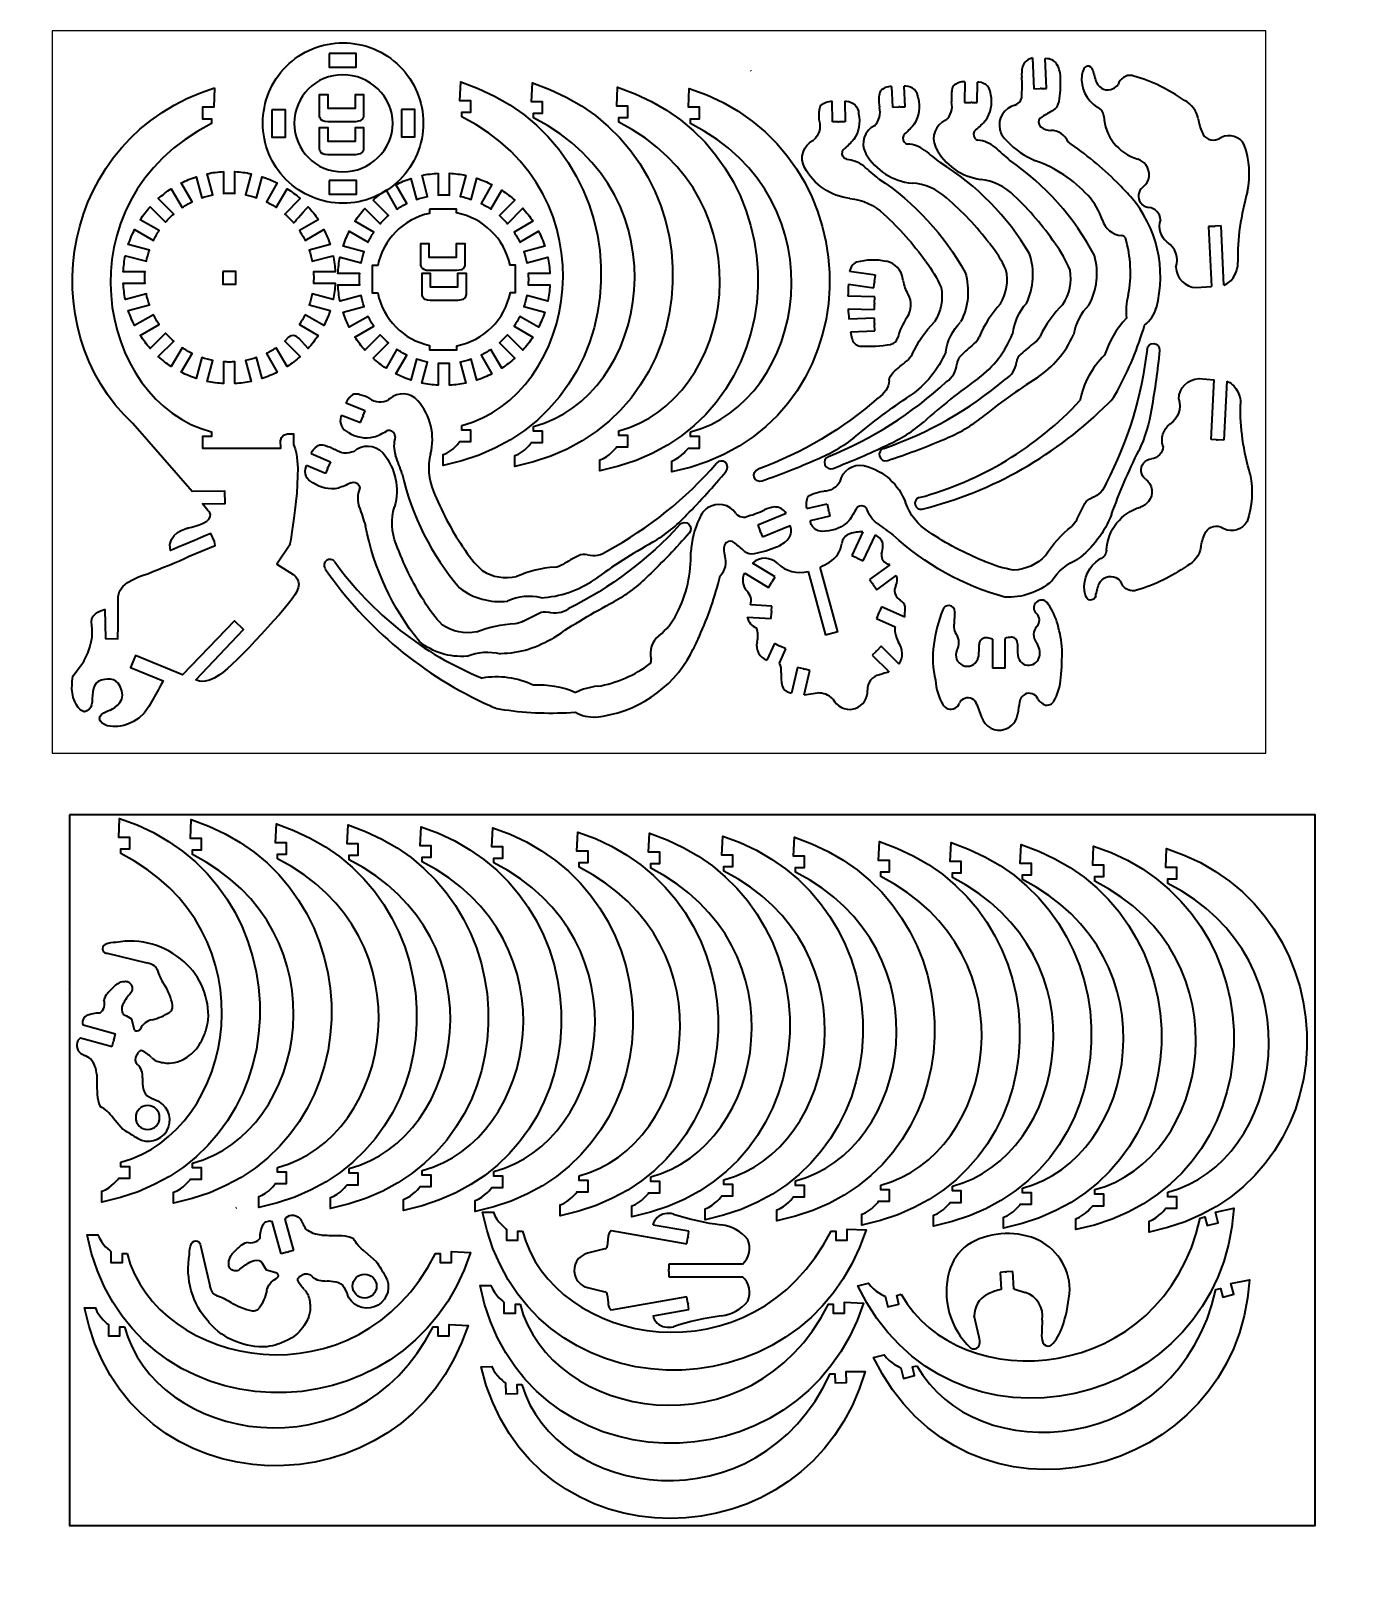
# Model space of a CAD drawing. Header units: millimetres. Extents: x -235 to 259, y -286 to 288.
import ezdxf

# ---------------------------------------------------------------- set-up
doc = ezdxf.new("R2010")
doc.units = ezdxf.units.MM
doc.header["$MEASUREMENT"] = 0
doc.layers.add('layer 1', color=7, linetype='Continuous')

msp = doc.modelspace()

# ---------------------------------------------------------------- linework, layer by layer
at = {"layer": 'layer 1', "color": 6, "lineweight": 25}
msp.add_open_spline([(-227.469, 287.5696), (-227.469, 287.5696), (224.6997, 287.5696), (224.6997, 287.5696), (224.6997, 287.5696), (224.6997, 287.5696), (224.6997, 18.4855), (224.6997, 18.4855), (224.6997, 18.4855), (224.6997, 18.4855), (-227.469, 18.4855), (-227.469, 18.4855), (-227.469, 18.4855), (-227.469, 18.4855), (-227.469, 287.5696), (-227.469, 287.5696)], degree=3, knots=[0, 0, 0, 0, 0.2, 0.2, 0.2, 0.2, 0.4, 0.4, 0.4, 0.4, 0.6, 0.6, 0.6, 0.6, 1, 1, 1, 1], dxfattribs=at)
at = {"layer": 'layer 1', "color": 1, "lineweight": 35}
for points, knots in [([(-119.1373, 283.0745), (-127.0625, 283.0745), (-134.6624, 279.927), (-140.2669, 274.3224), (-140.2669, 274.3224), (-145.8712, 268.7182), (-149.0187, 261.1183), (-149.0187, 253.1931), (-149.0187, 253.1931), (-149.0187, 245.268), (-145.8712, 237.6681), (-140.2669, 232.0635), (-140.2669, 232.0635), (-134.6624, 226.4607), (-127.0625, 223.3118), (-119.1373, 223.3118), (-119.1373, 223.3118), (-111.2122, 223.3118), (-103.6123, 226.4607), (-98.008, 232.0635), (-98.008, 232.0635), (-92.4049, 237.6681), (-89.256, 245.268), (-89.256, 253.1931), (-89.256, 253.1931), (-89.256, 261.1183), (-92.4049, 268.7182), (-98.008, 274.3224), (-98.008, 274.3224), (-103.6123, 279.927), (-111.2122, 283.0745), (-119.1373, 283.0745)], [0, 0, 0, 0, 0.11111111, 0.11111111, 0.11111111, 0.11111111, 0.22222222, 0.22222222, 0.22222222, 0.22222222, 0.33333333, 0.33333333, 0.33333333, 0.33333333, 0.44444444, 0.44444444, 0.44444444, 0.44444444, 0.55555556, 0.55555556, 0.55555556, 0.55555556, 0.66666667, 0.66666667, 0.66666667, 0.66666667, 0.77777778, 0.77777778, 0.77777778, 0.77777778, 1, 1, 1, 1]), ([(-124.3616, 279.0849), (-124.3616, 279.0849), (-114.2027, 279.0849), (-114.2027, 279.0849), (-114.2027, 279.0849), (-114.2027, 279.0849), (-114.2027, 274.0042), (-114.2027, 274.0042), (-114.2027, 274.0042), (-114.2027, 274.0042), (-124.3616, 274.0042), (-124.3616, 274.0042), (-124.3616, 274.0042), (-124.3616, 274.0042), (-124.3616, 279.0849), (-124.3616, 279.0849)], [0, 0, 0, 0, 0.2, 0.2, 0.2, 0.2, 0.4, 0.4, 0.4, 0.4, 0.6, 0.6, 0.6, 0.6, 1, 1, 1, 1]), ([(-119.2227, 271.1905), (-109.2292, 271.1905), (-100.5985, 263.0889), (-100.5985, 253.0954), (-100.5985, 253.0954), (-100.5999, 243.103), (-109.2292, 235.0018), (-119.2227, 235.0029), (-119.2227, 235.0029), (-129.2151, 235.0029), (-137.3153, 243.103), (-137.3163, 253.0954), (-137.3163, 253.0954), (-137.3163, 263.0889), (-129.2151, 271.189), (-119.2227, 271.1905)], [0, 0, 0, 0, 0.2, 0.2, 0.2, 0.2, 0.4, 0.4, 0.4, 0.4, 0.6, 0.6, 0.6, 0.6, 1, 1, 1, 1]), ([(160.2556, 272.8965), (160.0778, 273.8829), (159.1493, 274.5348), (158.1626, 274.357), (158.1626, 274.357), (157.5907, 274.2579), (157.1166, 273.9023), (156.8601, 273.3897)], [0, 0, 0, 0, 0.33333333, 0.33333333, 0.33333333, 0.33333333, 1, 1, 1, 1]), ([(-166.9761, 266.3384), (-225.2366, 248.0158), (-235.4686, 176.4901), (-197.4236, 141.2331), (-197.4236, 141.2331), (-197.4236, 141.2331), (-175.3888, 115.928), (-175.3888, 115.928), (-175.3888, 115.928), (-175.3888, 115.928), (-163.1795, 116.1016), (-163.1795, 116.1016), (-163.1795, 116.1016), (-163.1795, 116.1016), (-163.0624, 111.4509), (-163.0624, 111.4509), (-163.0624, 111.4509), (-163.0624, 111.4509), (-171.4931, 111.3338), (-171.4931, 111.3338), (-171.4931, 111.3338), (-171.4931, 111.3338), (-169.4579, 108.834), (-169.4579, 108.834), (-169.4579, 108.834), (-169.4579, 108.834), (-166.3587, 106.3466), (-171.4352, 104.0659), (-171.4352, 104.0659), (-175.0487, 102.4427), (-176.7406, 102.484), (-177.0165, 102.3214), (-177.0165, 102.3214), (-177.0165, 102.3214), (-185.0436, 100.5229), (-183.4131, 94.0064), (-183.4131, 94.0064), (-180.6628, 95.0662), (-173.0559, 98.299), (-168.3347, 100.2971), (-168.3347, 100.2971), (-168.3347, 100.2971), (-167.0325, 97.2763), (-167.0325, 97.2763), (-167.0325, 97.2763), (-167.0325, 97.2763), (-166.7845, 95.7675), (-166.7845, 95.7675), (-166.7845, 95.7675), (-166.7845, 95.7675), (-176.4912, 91.785), (-176.4912, 91.785), (-176.4912, 91.785), (-180.8667, 89.6214), (-186.9052, 87.3435), (-191.884, 85.3164), (-191.884, 85.3164), (-191.884, 85.3164), (-202.8751, 82.508), (-202.8751, 76.7669), (-202.8751, 76.7669), (-202.8751, 71.0261), (-202.9979, 61.0118), (-202.9979, 61.0118), (-202.9979, 61.0118), (-202.9979, 61.0118), (-207.639, 61.1332), (-207.639, 61.1332), (-207.639, 61.1332), (-207.639, 61.1332), (-207.8832, 72.0044), (-207.8832, 72.0044), (-207.8832, 72.0044), (-207.8832, 72.0044), (-213.1346, 70.7823), (-212.8908, 67.3618), (-212.8908, 67.3618), (-212.6471, 63.943), (-211.6699, 60.2787), (-215.4555, 53.1943), (-215.4555, 53.1943), (-215.5561, 53.0069), (-215.6443, 52.8291), (-215.7282, 52.6527), (-215.7282, 52.6527), (-215.7282, 52.6527), (-218.2651, 49.1634), (-218.2651, 49.1634), (-218.2651, 49.1634), (-218.2651, 49.1634), (-219.7301, 47.2108), (-219.7301, 47.2108), (-219.7301, 47.2108), (-219.7301, 47.2108), (-220.9525, 41.47), (-219.1195, 37.683), (-219.1195, 37.683), (-217.2882, 33.8963), (-215.4555, 33.8963), (-215.4555, 33.8963), (-215.4555, 33.8963), (-215.4555, 33.8963), (-212.7681, 34.3856), (-212.6471, 37.562), (-212.6471, 37.562), (-212.5243, 40.737), (-212.5243, 44.8888), (-209.2265, 45.6219), (-209.2265, 45.6219), (-205.9291, 46.355), (-202.9979, 46.5991), (-201.5317, 41.7138), (-201.5317, 41.7138), (-200.0667, 36.8289), (-205.9291, 34.508), (-205.9291, 34.508), (-205.9291, 34.508), (-205.9291, 34.508), (-211.0582, 33.0418), (-209.5931, 30.4775), (-209.5931, 30.4775), (-208.1269, 27.9128), (-203.3644, 28.4007), (-203.3644, 28.4007), (-203.3644, 28.4007), (-203.3644, 28.4007), (-195.7921, 28.4007), (-191.5174, 35.8517), (-191.5174, 35.8517), (-187.2428, 43.3013), (-186.1432, 45.3781), (-186.1432, 45.3781), (-186.1432, 45.3781), (-186.1432, 45.3781), (-198.3567, 50.3858), (-198.3567, 50.3858), (-198.3567, 50.3858), (-198.3567, 50.3858), (-196.4027, 54.7818), (-196.4027, 54.7818), (-196.4027, 54.7818), (-196.4027, 54.7818), (-178.9374, 47.5759), (-178.9374, 47.5759), (-178.9374, 47.5759), (-178.9374, 47.5759), (-159.5166, 67.7283), (-159.5166, 67.7283), (-159.5166, 67.7283), (-159.5166, 67.7283), (-156.2192, 64.5533), (-156.2192, 64.5533), (-156.2192, 64.5533), (-156.2192, 64.5533), (-173.9297, 45.7446), (-173.9297, 45.7446), (-173.9297, 45.7446), (-173.9297, 45.7446), (-170.8757, 43.6678), (-165.135, 47.5759), (-165.135, 47.5759), (-159.3953, 51.4854), (-138.7539, 73.836), (-136.4333, 78.4771), (-136.4333, 78.4771), (-134.1124, 83.1183), (-137.7767, 84.9513), (-137.7767, 84.9513), (-137.7767, 84.9513), (-137.7767, 84.9513), (-143.7616, 88.8594), (-143.7616, 88.8594), (-143.7616, 88.8594), (-143.7616, 88.8594), (-138.9977, 96.0652), (-138.9977, 96.0652), (-138.9977, 96.0652), (-138.9977, 96.0652), (-133.3617, 126.5061), (-137.6197, 133.3891), (-137.6197, 133.3891), (-137.6197, 133.3891), (-137.6197, 137.3554), (-137.6197, 137.3554), (-137.6197, 137.3554), (-137.6197, 137.3554), (-139.8644, 137.3554), (-139.8644, 137.3554), (-139.8644, 137.3554), (-142.4468, 137.3691), (-142.3766, 134.7674), (-142.3766, 134.7674), (-142.3766, 134.7674), (-142.3766, 134.7674), (-142.3713, 132.0401), (-142.3713, 132.0401), (-142.3713, 132.0401), (-142.3713, 132.0401), (-167.3356, 132.1117), (-167.3356, 132.1117), (-167.3356, 132.1117), (-167.3356, 132.1117), (-171.4451, 132.1117), (-171.4451, 132.1117), (-171.4451, 132.1117), (-171.4451, 132.1117), (-171.4451, 136.3768), (-171.4451, 136.3768), (-171.4451, 136.3768), (-171.4451, 136.3768), (-168.1032, 136.3768), (-168.1032, 136.3768), (-168.1032, 136.3768), (-168.1032, 136.3768), (-168.1032, 138.1174), (-168.1032, 138.1174), (-168.1032, 138.1174), (-210.9368, 149.2959), (-225.2021, 224.0368), (-168.1032, 253.0746), (-168.1032, 253.0746), (-168.1032, 253.0746), (-168.1032, 254.8166), (-168.1032, 254.8166), (-168.1032, 254.8166), (-168.1032, 254.8166), (-171.4451, 254.8166), (-171.4451, 254.8166), (-171.4451, 254.8166), (-171.4451, 254.8166), (-171.4451, 259.0581), (-171.4451, 259.0581), (-171.4451, 259.0581), (-171.4451, 259.0581), (-167.3289, 259.0581), (-167.3289, 259.0581), (-167.3289, 259.0581), (-167.3289, 259.0581), (-166.9761, 266.3384), (-166.9761, 266.3384)], [0, 0, 0, 0, 0.01639344, 0.01639344, 0.01639344, 0.01639344, 0.03278689, 0.03278689, 0.03278689, 0.03278689, 0.04918033, 0.04918033, 0.04918033, 0.04918033, 0.06557377, 0.06557377, 0.06557377, 0.06557377, 0.08196721, 0.08196721, 0.08196721, 0.08196721, 0.09836066, 0.09836066, 0.09836066, 0.09836066, 0.1147541, 0.1147541, 0.1147541, 0.1147541, 0.13114754, 0.13114754, 0.13114754, 0.13114754, 0.14754098, 0.14754098, 0.14754098, 0.14754098, 0.16393443, 0.16393443, 0.16393443, 0.16393443, 0.18032787, 0.18032787, 0.18032787, 0.18032787, 0.19672131, 0.19672131, 0.19672131, 0.19672131, 0.21311475, 0.21311475, 0.21311475, 0.21311475, 0.2295082, 0.2295082, 0.2295082, 0.2295082, 0.24590164, 0.24590164, 0.24590164, 0.24590164, 0.26229508, 0.26229508, 0.26229508, 0.26229508, 0.27868852, 0.27868852, 0.27868852, 0.27868852, 0.29508197, 0.29508197, 0.29508197, 0.29508197, 0.31147541, 0.31147541, 0.31147541, 0.31147541, 0.32786885, 0.32786885, 0.32786885, 0.32786885, 0.3442623, 0.3442623, 0.3442623, 0.3442623, 0.36065574, 0.36065574, 0.36065574, 0.36065574, 0.37704918, 0.37704918, 0.37704918, 0.37704918, 0.39344262, 0.39344262, 0.39344262, 0.39344262, 0.40983607, 0.40983607, 0.40983607, 0.40983607, 0.42622951, 0.42622951, 0.42622951, 0.42622951, 0.44262295, 0.44262295, 0.44262295, 0.44262295, 0.45901639, 0.45901639, 0.45901639, 0.45901639, 0.47540984, 0.47540984, 0.47540984, 0.47540984, 0.49180328, 0.49180328, 0.49180328, 0.49180328, 0.50819672, 0.50819672, 0.50819672, 0.50819672, 0.52459016, 0.52459016, 0.52459016, 0.52459016, 0.54098361, 0.54098361, 0.54098361, 0.54098361, 0.55737705, 0.55737705, 0.55737705, 0.55737705, 0.57377049, 0.57377049, 0.57377049, 0.57377049, 0.59016393, 0.59016393, 0.59016393, 0.59016393, 0.60655738, 0.60655738, 0.60655738, 0.60655738, 0.62295082, 0.62295082, 0.62295082, 0.62295082, 0.63934426, 0.63934426, 0.63934426, 0.63934426, 0.6557377, 0.6557377, 0.6557377, 0.6557377, 0.67213115, 0.67213115, 0.67213115, 0.67213115, 0.68852459, 0.68852459, 0.68852459, 0.68852459, 0.70491803, 0.70491803, 0.70491803, 0.70491803, 0.72131148, 0.72131148, 0.72131148, 0.72131148, 0.73770492, 0.73770492, 0.73770492, 0.73770492, 0.75409836, 0.75409836, 0.75409836, 0.75409836, 0.7704918, 0.7704918, 0.7704918, 0.7704918, 0.78688525, 0.78688525, 0.78688525, 0.78688525, 0.80327869, 0.80327869, 0.80327869, 0.80327869, 0.81967213, 0.81967213, 0.81967213, 0.81967213, 0.83606557, 0.83606557, 0.83606557, 0.83606557, 0.85245902, 0.85245902, 0.85245902, 0.85245902, 0.86885246, 0.86885246, 0.86885246, 0.86885246, 0.8852459, 0.8852459, 0.8852459, 0.8852459, 0.90163934, 0.90163934, 0.90163934, 0.90163934, 0.91803279, 0.91803279, 0.91803279, 0.91803279, 0.93442623, 0.93442623, 0.93442623, 0.93442623, 0.95081967, 0.95081967, 0.95081967, 0.95081967, 0.96721311, 0.96721311, 0.96721311, 0.96721311, 1, 1, 1, 1]), ([(-74.8168, 140.529), (-74.8168, 140.529), (-74.8168, 138.787), (-74.8168, 138.787), (-74.8168, 138.787), (-74.8168, 138.787), (-71.4753, 138.787), (-71.4753, 138.787), (-71.4753, 138.787), (-71.4753, 138.787), (-71.4753, 134.5219), (-71.4753, 134.5219), (-71.4753, 134.5219), (-71.4753, 134.5219), (-75.5915, 134.5219), (-75.5915, 134.5219), (-75.5915, 134.5219), (-75.5915, 134.5219), (-78.2179, 130.9267), (-81.8258, 129.6906), (-81.8258, 129.6906), (-81.8258, 129.6906), (-81.8258, 125.6393), (-81.8258, 125.6393), (-81.8258, 125.6393), (-5.5513, 140.9093), (-3.5253, 245.3093), (-75.2634, 268.5309), (-75.2634, 268.5309), (-75.2634, 268.5309), (-75.5915, 261.4683), (-75.5915, 261.4683), (-75.5915, 261.4683), (-75.5915, 261.4683), (-71.4753, 261.4683), (-71.4753, 261.4683), (-71.4753, 261.4683), (-71.4753, 261.4683), (-71.4753, 257.2268), (-71.4753, 257.2268), (-71.4753, 257.2268), (-71.4753, 257.2268), (-74.8168, 257.2268), (-74.8168, 257.2268), (-74.8168, 257.2268), (-74.8168, 257.2268), (-74.8168, 255.4862), (-74.8168, 255.4862), (-74.8168, 255.4862), (-17.7179, 226.448), (-31.9832, 151.706), (-74.8168, 140.529)], [0, 0, 0, 0, 0.07142857, 0.07142857, 0.07142857, 0.07142857, 0.14285714, 0.14285714, 0.14285714, 0.14285714, 0.21428571, 0.21428571, 0.21428571, 0.21428571, 0.28571429, 0.28571429, 0.28571429, 0.28571429, 0.35714286, 0.35714286, 0.35714286, 0.35714286, 0.42857143, 0.42857143, 0.42857143, 0.42857143, 0.5, 0.5, 0.5, 0.5, 0.57142857, 0.57142857, 0.57142857, 0.57142857, 0.64285714, 0.64285714, 0.64285714, 0.64285714, 0.71428571, 0.71428571, 0.71428571, 0.71428571, 0.78571429, 0.78571429, 0.78571429, 0.78571429, 0.85714286, 0.85714286, 0.85714286, 0.85714286, 1, 1, 1, 1]), ([(-48.1161, 140.1321), (-48.1161, 140.1321), (-48.1161, 138.3915), (-48.1161, 138.3915), (-48.1161, 138.3915), (-48.1161, 138.3915), (-44.7742, 138.3915), (-44.7742, 138.3915), (-44.7742, 138.3915), (-44.7742, 138.3915), (-44.7742, 134.1264), (-44.7742, 134.1264), (-44.7742, 134.1264), (-44.7742, 134.1264), (-48.8904, 134.1264), (-48.8904, 134.1264), (-48.8904, 134.1264), (-48.8904, 134.1264), (-51.5172, 130.5313), (-55.1247, 129.2951), (-55.1247, 129.2951), (-55.1247, 129.2951), (-55.1247, 125.2424), (-55.1247, 125.2424), (-55.1247, 125.2424), (21.1497, 140.5138), (23.1754, 244.9138), (-48.5613, 268.1351), (-48.5613, 268.1351), (-48.5613, 268.1351), (-48.8904, 261.0728), (-48.8904, 261.0728), (-48.8904, 261.0728), (-48.8904, 261.0728), (-44.7742, 261.0728), (-44.7742, 261.0728), (-44.7742, 261.0728), (-44.7742, 261.0728), (-44.7742, 256.831), (-44.7742, 256.831), (-44.7742, 256.831), (-44.7742, 256.831), (-48.1161, 256.831), (-48.1161, 256.831), (-48.1161, 256.831), (-48.1161, 256.831), (-48.1161, 255.0893), (-48.1161, 255.0893), (-48.1161, 255.0893), (8.9831, 226.0511), (-5.2825, 151.3106), (-48.1161, 140.1321)], [0, 0, 0, 0, 0.07142857, 0.07142857, 0.07142857, 0.07142857, 0.14285714, 0.14285714, 0.14285714, 0.14285714, 0.21428571, 0.21428571, 0.21428571, 0.21428571, 0.28571429, 0.28571429, 0.28571429, 0.28571429, 0.35714286, 0.35714286, 0.35714286, 0.35714286, 0.42857143, 0.42857143, 0.42857143, 0.42857143, 0.5, 0.5, 0.5, 0.5, 0.57142857, 0.57142857, 0.57142857, 0.57142857, 0.64285714, 0.64285714, 0.64285714, 0.64285714, 0.71428571, 0.71428571, 0.71428571, 0.71428571, 0.78571429, 0.78571429, 0.78571429, 0.78571429, 0.85714286, 0.85714286, 0.85714286, 0.85714286, 1, 1, 1, 1]), ([(-16.3922, 138.5196), (-16.3922, 138.5196), (-16.3922, 136.7779), (-16.3922, 136.7779), (-16.3922, 136.7779), (-16.3922, 136.7779), (-13.0518, 136.7779), (-13.0518, 136.7779), (-13.0518, 136.7779), (-13.0518, 136.7779), (-13.0518, 132.5128), (-13.0518, 132.5128), (-13.0518, 132.5128), (-13.0518, 132.5128), (-17.168, 132.5128), (-17.168, 132.5128), (-17.168, 132.5128), (-17.168, 132.5128), (-19.7947, 128.9177), (-23.4022, 127.6815), (-23.4022, 127.6815), (-23.4022, 127.6815), (-23.4022, 123.6299), (-23.4022, 123.6299), (-23.4022, 123.6299), (52.8736, 138.8999), (54.8978, 243.3002), (-16.8388, 266.5229), (-16.8388, 266.5229), (-16.8388, 266.5229), (-17.168, 259.4592), (-17.168, 259.4592), (-17.168, 259.4592), (-17.168, 259.4592), (-13.0518, 259.4592), (-13.0518, 259.4592), (-13.0518, 259.4592), (-13.0518, 259.4592), (-13.0518, 255.2174), (-13.0518, 255.2174), (-13.0518, 255.2174), (-13.0518, 255.2174), (-16.3922, 255.2174), (-16.3922, 255.2174), (-16.3922, 255.2174), (-16.3922, 255.2174), (-16.3922, 253.4771), (-16.3922, 253.4771), (-16.3922, 253.4771), (40.7052, 224.4389), (26.44, 149.6984), (-16.3922, 138.5196)], [0, 0, 0, 0, 0.07142857, 0.07142857, 0.07142857, 0.07142857, 0.14285714, 0.14285714, 0.14285714, 0.14285714, 0.21428571, 0.21428571, 0.21428571, 0.21428571, 0.28571429, 0.28571429, 0.28571429, 0.28571429, 0.35714286, 0.35714286, 0.35714286, 0.35714286, 0.42857143, 0.42857143, 0.42857143, 0.42857143, 0.5, 0.5, 0.5, 0.5, 0.57142857, 0.57142857, 0.57142857, 0.57142857, 0.64285714, 0.64285714, 0.64285714, 0.64285714, 0.71428571, 0.71428571, 0.71428571, 0.71428571, 0.78571429, 0.78571429, 0.78571429, 0.78571429, 0.85714286, 0.85714286, 0.85714286, 0.85714286, 1, 1, 1, 1]), ([(10.3085, 138.1227), (10.3085, 138.1227), (10.3085, 136.3824), (10.3085, 136.3824), (10.3085, 136.3824), (10.3085, 136.3824), (13.6504, 136.3824), (13.6504, 136.3824), (13.6504, 136.3824), (13.6504, 136.3824), (13.6504, 132.1173), (13.6504, 132.1173), (13.6504, 132.1173), (13.6504, 132.1173), (9.5341, 132.1173), (9.5341, 132.1173), (9.5341, 132.1173), (9.5341, 132.1173), (6.9077, 128.5222), (3.2984, 127.2861), (3.2984, 127.2861), (3.2984, 127.2861), (3.2984, 123.233), (3.2984, 123.233), (3.2984, 123.233), (79.5743, 138.5044), (81.5985, 242.9047), (9.8622, 266.126), (9.8622, 266.126), (9.8622, 266.126), (9.5341, 259.0637), (9.5341, 259.0637), (9.5341, 259.0637), (9.5341, 259.0637), (13.6504, 259.0637), (13.6504, 259.0637), (13.6504, 259.0637), (13.6504, 259.0637), (13.6504, 254.8219), (13.6504, 254.8219), (13.6504, 254.8219), (13.6504, 254.8219), (10.3085, 254.8219), (10.3085, 254.8219), (10.3085, 254.8219), (10.3085, 254.8219), (10.3085, 253.0803), (10.3085, 253.0803), (10.3085, 253.0803), (67.4077, 224.0421), (53.1407, 149.3015), (10.3085, 138.1227)], [0, 0, 0, 0, 0.07142857, 0.07142857, 0.07142857, 0.07142857, 0.14285714, 0.14285714, 0.14285714, 0.14285714, 0.21428571, 0.21428571, 0.21428571, 0.21428571, 0.28571429, 0.28571429, 0.28571429, 0.28571429, 0.35714286, 0.35714286, 0.35714286, 0.35714286, 0.42857143, 0.42857143, 0.42857143, 0.42857143, 0.5, 0.5, 0.5, 0.5, 0.57142857, 0.57142857, 0.57142857, 0.57142857, 0.64285714, 0.64285714, 0.64285714, 0.64285714, 0.71428571, 0.71428571, 0.71428571, 0.71428571, 0.78571429, 0.78571429, 0.78571429, 0.78571429, 0.85714286, 0.85714286, 0.85714286, 0.85714286, 1, 1, 1, 1]), ([(161.5581, 268.2977), (162.6439, 265.9291), (165.4468, 264.9022), (167.8142, 266.0074), (167.8142, 266.0074), (168.5445, 266.3436), (169.177, 266.8562), (169.6497, 267.5082)], [0, 0, 0, 0, 0.33333333, 0.33333333, 0.33333333, 0.33333333, 1, 1, 1, 1]), ([(-145.6398, 258.1003), (-145.6398, 258.1003), (-140.5605, 258.1003), (-140.5605, 258.1003), (-140.5605, 258.1003), (-140.5605, 258.1003), (-140.5605, 247.9413), (-140.5605, 247.9413), (-140.5605, 247.9413), (-140.5605, 247.9413), (-145.6398, 247.9413), (-145.6398, 247.9413), (-145.6398, 247.9413), (-145.6398, 247.9413), (-145.6398, 258.1003), (-145.6398, 258.1003)], [0, 0, 0, 0, 0.2, 0.2, 0.2, 0.2, 0.4, 0.4, 0.4, 0.4, 0.6, 0.6, 0.6, 0.6, 1, 1, 1, 1]), ([(-124.8357, 253.6161), (-124.8357, 253.6161), (-114.5251, 253.6161), (-114.5251, 253.6161), (-114.5251, 253.6161), (-111.4506, 253.6299), (-111.4686, 255.8266), (-111.4686, 255.8266), (-111.4686, 255.8266), (-111.4686, 255.8266), (-111.4686, 263.7765), (-111.4686, 263.7765), (-111.4686, 263.7765), (-111.4686, 263.7765), (-114.5251, 263.7765), (-114.5251, 263.7765), (-114.5251, 263.7765), (-114.5251, 263.7765), (-114.5251, 258.6972), (-114.5251, 258.6972), (-114.5251, 258.6972), (-114.5251, 258.6972), (-124.8357, 258.6972), (-124.8357, 258.6972), (-124.8357, 258.6972), (-124.8357, 258.6972), (-124.8357, 263.7765), (-124.8357, 263.7765), (-124.8357, 263.7765), (-124.8357, 263.7765), (-127.8922, 263.7765), (-127.8922, 263.7765), (-127.8922, 263.7765), (-127.8922, 263.7765), (-127.8922, 256.0775), (-127.8922, 256.0775), (-127.8922, 256.0775), (-127.8922, 256.0775), (-128.0739, 253.6161), (-124.8357, 253.6161)], [0, 0, 0, 0, 0.09090909, 0.09090909, 0.09090909, 0.09090909, 0.18181818, 0.18181818, 0.18181818, 0.18181818, 0.27272727, 0.27272727, 0.27272727, 0.27272727, 0.36363636, 0.36363636, 0.36363636, 0.36363636, 0.45454545, 0.45454545, 0.45454545, 0.45454545, 0.54545455, 0.54545455, 0.54545455, 0.54545455, 0.63636364, 0.63636364, 0.63636364, 0.63636364, 0.72727273, 0.72727273, 0.72727273, 0.72727273, 0.81818182, 0.81818182, 0.81818182, 0.81818182, 1, 1, 1, 1]), ([(-97.414, 258.2851), (-97.414, 258.2851), (-92.3347, 258.2851), (-92.3347, 258.2851), (-92.3347, 258.2851), (-92.3347, 258.2851), (-92.3347, 248.1248), (-92.3347, 248.1248), (-92.3347, 248.1248), (-92.3347, 248.1248), (-97.414, 248.1248), (-97.414, 248.1248), (-97.414, 248.1248), (-97.414, 248.1248), (-97.414, 258.2851), (-97.414, 258.2851)], [0, 0, 0, 0, 0.2, 0.2, 0.2, 0.2, 0.4, 0.4, 0.4, 0.4, 0.6, 0.6, 0.6, 0.6, 1, 1, 1, 1]), ([(131.2466, 259.9153), (127.1497, 258.9339), (124.6073, 254.8098), (125.5882, 250.7112), (125.5882, 250.7112), (125.9687, 249.0701), (126.9086, 247.6094), (128.215, 246.5347)], [0, 0, 0, 0, 0.33333333, 0.33333333, 0.33333333, 0.33333333, 1, 1, 1, 1]), ([(105.3907, 254.2529), (101.6077, 252.5841), (99.8716, 248.1731), (101.5473, 244.3722), (101.5473, 244.3722), (101.6009, 244.2236), (101.667, 244.101), (101.7386, 243.9589)], [0, 0, 0, 0, 0.33333333, 0.33333333, 0.33333333, 0.33333333, 1, 1, 1, 1]), ([(141.2994, 255.5166), (140.1901, 255.0232), (139.6802, 253.7386), (140.1568, 252.6186), (140.1568, 252.6186), (140.3087, 252.2945), (140.5113, 252.0024), (140.7882, 251.7781)], [0, 0, 0, 0, 0.33333333, 0.33333333, 0.33333333, 0.33333333, 1, 1, 1, 1]), ([(-124.8357, 241.3391), (-124.8357, 241.3391), (-114.5251, 241.3391), (-114.5251, 241.3391), (-114.5251, 241.3391), (-111.4506, 241.3529), (-111.4686, 243.5496), (-111.4686, 243.5496), (-111.4686, 243.5496), (-111.4686, 243.5496), (-111.4686, 251.4995), (-111.4686, 251.4995), (-111.4686, 251.4995), (-111.4686, 251.4995), (-114.5251, 251.4995), (-114.5251, 251.4995), (-114.5251, 251.4995), (-114.5251, 251.4995), (-114.5251, 246.4202), (-114.5251, 246.4202), (-114.5251, 246.4202), (-114.5251, 246.4202), (-124.8357, 246.4202), (-124.8357, 246.4202), (-124.8357, 246.4202), (-124.8357, 246.4202), (-124.8357, 251.4995), (-124.8357, 251.4995), (-124.8357, 251.4995), (-124.8357, 251.4995), (-127.8922, 251.4995), (-127.8922, 251.4995), (-127.8922, 251.4995), (-127.8922, 251.4995), (-127.8922, 243.8004), (-127.8922, 243.8004), (-127.8922, 243.8004), (-127.8922, 243.8004), (-128.0739, 241.3391), (-124.8357, 241.3391)], [0, 0, 0, 0, 0.09090909, 0.09090909, 0.09090909, 0.09090909, 0.18181818, 0.18181818, 0.18181818, 0.18181818, 0.27272727, 0.27272727, 0.27272727, 0.27272727, 0.36363636, 0.36363636, 0.36363636, 0.36363636, 0.45454545, 0.45454545, 0.45454545, 0.45454545, 0.54545455, 0.54545455, 0.54545455, 0.54545455, 0.63636364, 0.63636364, 0.63636364, 0.63636364, 0.72727273, 0.72727273, 0.72727273, 0.72727273, 0.81818182, 0.81818182, 0.81818182, 0.81818182, 1, 1, 1, 1]), ([(52.8266, 236.5795), (50.874, 240.2272), (52.2354, 244.769), (55.9009, 246.7289), (55.9009, 246.7289), (56.0415, 246.8044), (56.1641, 246.8722), (56.3117, 246.9285)], [0, 0, 0, 0, 0.33333333, 0.33333333, 0.33333333, 0.33333333, 1, 1, 1, 1]), ([(78.826, 252.2067), (75.122, 250.345), (73.6269, 245.8554), (75.4692, 242.1411), (75.4692, 242.1411), (75.5436, 242.0023), (75.6069, 241.8794), (75.6815, 241.7402)], [0, 0, 0, 0, 0.33333333, 0.33333333, 0.33333333, 0.33333333, 1, 1, 1, 1]), ([(90.2086, 249.1857), (89.2814, 248.3634), (89.204, 246.9397), (90.0185, 246.029), (90.0185, 246.029), (90.2982, 245.709), (90.6925, 245.4692), (91.1098, 245.355)], [0, 0, 0, 0, 0.33333333, 0.33333333, 0.33333333, 0.33333333, 1, 1, 1, 1]), ([(116.6187, 250.6891), (115.6653, 249.9025), (115.5038, 248.4995), (116.2978, 247.5281), (116.2978, 247.5281), (116.5691, 247.1849), (116.9317, 246.9397), (117.3341, 246.8128)], [0, 0, 0, 0, 0.33333333, 0.33333333, 0.33333333, 0.33333333, 1, 1, 1, 1]), ([(200.8953, 249.744), (201.8037, 247.3942), (204.4481, 246.23), (206.7962, 247.1381), (206.7962, 247.1381), (207.2509, 247.3159), (207.6658, 247.5529), (208.0404, 247.8683)], [0, 0, 0, 0, 0.33333333, 0.33333333, 0.33333333, 0.33333333, 1, 1, 1, 1]), ([(68.3734, 239.7035), (67.194, 240.0757), (66.5257, 241.3198), (66.8896, 242.5175), (66.8896, 242.5175), (67.008, 242.9226), (67.2477, 243.2889), (67.5853, 243.5674)], [0, 0, 0, 0, 0.33333333, 0.33333333, 0.33333333, 0.33333333, 1, 1, 1, 1]), ([(178.8675, 229.3157), (181.4734, 231.3086), (181.9666, 235.0389), (179.9727, 237.6448), (179.9727, 237.6448), (179.2231, 238.6315), (178.1577, 239.3618), (176.9727, 239.7174)], [0, 0, 0, 0, 0.33333333, 0.33333333, 0.33333333, 0.33333333, 1, 1, 1, 1]), ([(-163.6565, 235.1024), (-165.7149, 234.9919), (-167.7367, 234.7231), (-169.7003, 234.3125), (-169.7003, 234.3125), (-169.7003, 234.3125), (-167.6044, 226.4798), (-167.6044, 226.4798), (-167.6044, 226.4798), (-169.0099, 226.2056), (-170.3797, 225.8321), (-171.7054, 225.3787), (-171.7054, 225.3787), (-171.7054, 225.3787), (-173.8055, 233.2076), (-173.8055, 233.2076), (-173.8055, 233.2076), (-175.7543, 232.5708), (-177.6339, 231.7866), (-179.4334, 230.8704), (-179.4334, 230.8704), (-179.4334, 230.8704), (-175.3849, 223.8576), (-175.3849, 223.8576), (-175.3849, 223.8576), (-176.6651, 223.2317), (-177.8914, 222.5209), (-179.0654, 221.731), (-179.0654, 221.731), (-179.0654, 221.731), (-183.1129, 228.7439), (-183.1129, 228.7439), (-183.1129, 228.7439), (-184.8189, 227.6277), (-186.4406, 226.3902), (-187.9512, 225.0369), (-187.9512, 225.0369), (-187.9512, 225.0369), (-182.2186, 219.3043), (-182.2186, 219.3043), (-182.2186, 219.3043), (-183.2864, 218.3729), (-184.2869, 217.3668), (-185.2239, 216.2989), (-185.2239, 216.2989), (-185.2239, 216.2989), (-190.9565, 222.0316), (-190.9565, 222.0316), (-190.9565, 222.0316), (-192.3154, 220.5213), (-193.5516, 218.9049), (-194.6621, 217.1989), (-194.6621, 217.1989), (-194.6621, 217.1989), (-187.6506, 213.1515), (-187.6506, 213.1515), (-187.6506, 213.1515), (-188.4402, 211.9774), (-189.1457, 210.7508), (-189.7782, 209.4706), (-189.7782, 209.4706), (-189.7782, 209.4706), (-196.7897, 213.5194), (-196.7897, 213.5194), (-196.7897, 213.5194), (-197.7062, 211.7195), (-198.4904, 209.8399), (-199.1269, 207.8915), (-199.1269, 207.8915), (-199.1269, 207.8915), (-191.2998, 205.7967), (-191.2998, 205.7967), (-191.2998, 205.7967), (-191.7517, 204.4657), (-192.1253, 203.0959), (-192.3994, 201.6957), (-192.3994, 201.6957), (-192.3994, 201.6957), (-200.2268, 203.7905), (-200.2268, 203.7905), (-200.2268, 203.7905), (-200.6375, 201.828), (-200.9059, 199.8066), (-201.0163, 197.7478), (-201.0163, 197.7478), (-201.0163, 197.7478), (-192.9092, 197.7478), (-192.9092, 197.7478), (-192.9092, 197.7478), (-192.9575, 197.0422), (-192.9892, 196.3381), (-192.9892, 195.6216), (-192.9892, 195.6216), (-192.9892, 194.9061), (-192.9575, 194.1992), (-192.9092, 193.4993), (-192.9092, 193.4993), (-192.9092, 193.4993), (-201.0163, 193.4993), (-201.0163, 193.4993), (-201.0163, 193.4993), (-200.9059, 191.4419), (-200.6375, 189.4205), (-200.2268, 187.4565), (-200.2268, 187.4565), (-200.2268, 187.4565), (-192.3994, 189.5513), (-192.3994, 189.5513), (-192.3994, 189.5513), (-192.1253, 188.1455), (-191.7517, 186.7771), (-191.2998, 185.4517), (-191.2998, 185.4517), (-191.2998, 185.4517), (-199.1269, 183.3555), (-199.1269, 183.3555), (-199.1269, 183.3555), (-198.4904, 181.4085), (-197.7062, 179.5286), (-196.7897, 177.7234), (-196.7897, 177.7234), (-196.7897, 177.7234), (-189.7782, 181.7708), (-189.7782, 181.7708), (-189.7782, 181.7708), (-189.1514, 180.492), (-188.4402, 179.2654), (-187.6506, 178.0913), (-187.6506, 178.0913), (-187.6506, 178.0913), (-194.6621, 174.0443), (-194.6621, 174.0443), (-194.6621, 174.0443), (-193.5473, 172.3382), (-192.3098, 170.7162), (-190.9565, 169.2059), (-190.9565, 169.2059), (-190.9565, 169.2059), (-185.2239, 174.9386), (-185.2239, 174.9386), (-185.2239, 174.9386), (-184.2926, 173.8704), (-183.2864, 172.8699), (-182.2186, 171.9329), (-182.2186, 171.9329), (-182.2186, 171.9329), (-187.9512, 166.2003), (-187.9512, 166.2003), (-187.9512, 166.2003), (-186.4406, 164.8417), (-184.8242, 163.6042), (-183.1129, 162.4933), (-183.1129, 162.4933), (-183.1129, 162.4933), (-179.0654, 169.5061), (-179.0654, 169.5061), (-179.0654, 169.5061), (-177.8914, 168.7166), (-176.6651, 168.0111), (-175.3849, 167.3785), (-175.3849, 167.3785), (-175.3849, 167.3785), (-179.4334, 160.3671), (-179.4334, 160.3671), (-179.4334, 160.3671), (-177.6339, 159.452), (-175.7543, 158.6667), (-173.8055, 158.0299), (-173.8055, 158.0299), (-173.8055, 158.0299), (-171.7111, 165.8574), (-171.7111, 165.8574), (-171.7111, 165.8574), (-170.3797, 165.4051), (-169.0099, 165.0305), (-167.6044, 164.7574), (-167.6044, 164.7574), (-167.6044, 164.7574), (-169.7059, 156.9303), (-169.7059, 156.9303), (-169.7059, 156.9303), (-167.7423, 156.5197), (-165.7206, 156.2509), (-163.6618, 156.1408), (-163.6618, 156.1408), (-163.6618, 156.1408), (-163.6618, 164.2462), (-163.6618, 164.2462), (-163.6618, 164.2462), (-162.9562, 164.1993), (-162.2521, 164.1676), (-161.5356, 164.1676), (-161.5356, 164.1676), (-160.8191, 164.1676), (-160.1135, 164.1993), (-159.409, 164.2462), (-159.409, 164.2462), (-159.409, 164.2462), (-159.409, 156.1352), (-159.409, 156.1352), (-159.409, 156.1352), (-157.3449, 156.2452), (-155.3288, 156.514), (-153.3652, 156.9247), (-153.3652, 156.9247), (-153.3652, 156.9247), (-155.4653, 164.7521), (-155.4653, 164.7521), (-155.4653, 164.7521), (-154.0595, 165.0262), (-152.6914, 165.3998), (-151.36, 165.8517), (-151.36, 165.8517), (-151.36, 165.8517), (-149.2642, 158.0243), (-149.2642, 158.0243), (-149.2642, 158.0243), (-147.3169, 158.6611), (-145.4373, 159.4453), (-143.6374, 160.3614), (-143.6374, 160.3614), (-143.6374, 160.3614), (-147.6848, 167.3729), (-147.6848, 167.3729), (-147.6848, 167.3729), (-146.406, 168.0001), (-145.1797, 168.711), (-144.0053, 169.5009), (-144.0053, 169.5009), (-144.0053, 169.5009), (-139.9583, 162.4894), (-139.9583, 162.4894), (-139.9583, 162.4894), (-138.2522, 163.6042), (-136.6302, 164.8417), (-135.1199, 166.2003), (-135.1199, 166.2003), (-135.1199, 166.2003), (-140.8526, 171.9329), (-140.8526, 171.9329), (-140.8526, 171.9329), (-137.129, 176.4707), (-135.8558, 172.9471), (-132.1143, 169.2059), (-132.1143, 169.2059), (-130.7557, 170.7162), (-129.5182, 172.3326), (-128.4034, 174.0443), (-128.4034, 174.0443), (-128.4034, 174.0443), (-135.4148, 178.0913), (-135.4148, 178.0913), (-135.4148, 178.0913), (-134.6253, 179.2654), (-133.9198, 180.492), (-133.2872, 181.7708), (-133.2872, 181.7708), (-133.2872, 181.7708), (-126.2758, 177.7234), (-126.2758, 177.7234), (-126.2758, 177.7234), (-125.3607, 179.5233), (-124.5764, 181.4029), (-123.9386, 183.3555), (-123.9386, 183.3555), (-123.9386, 183.3555), (-131.7657, 185.4517), (-131.7657, 185.4517), (-131.7657, 185.4517), (-131.3138, 186.7827), (-130.9402, 188.1512), (-130.6661, 189.5566), (-130.6661, 189.5566), (-130.6661, 189.5566), (-122.8277, 187.4509), (-122.8277, 187.4509), (-122.8277, 187.4509), (-122.4171, 189.4148), (-122.1483, 191.4362), (-122.0382, 193.495), (-122.0382, 193.495), (-122.0382, 193.495), (-130.1507, 193.495), (-130.1507, 193.495), (-130.1507, 193.495), (-130.1024, 194.1953), (-130.0706, 194.9047), (-130.0706, 195.6159), (-130.0706, 195.6159), (-130.0706, 196.3324), (-130.1024, 197.038), (-130.1507, 197.7421), (-130.1507, 197.7421), (-130.1507, 197.7421), (-122.0439, 197.7421), (-122.0439, 197.7421), (-122.0439, 197.7421), (-122.1539, 199.8009), (-122.4227, 201.8227), (-122.8334, 203.7863), (-122.8334, 203.7863), (-122.8334, 203.7863), (-130.6605, 201.6904), (-130.6605, 201.6904), (-130.6605, 201.6904), (-130.9349, 203.0959), (-131.3082, 204.4657), (-131.7615, 205.7967), (-131.7615, 205.7967), (-131.7615, 205.7967), (-123.9344, 207.8915), (-123.9344, 207.8915), (-123.9344, 207.8915), (-124.5712, 209.8399), (-125.355, 211.7195), (-126.2701, 213.5194), (-126.2701, 213.5194), (-126.2701, 213.5194), (-133.283, 209.4706), (-133.283, 209.4706), (-133.283, 209.4706), (-133.9085, 210.7508), (-134.6197, 211.9774), (-135.4092, 213.1515), (-135.4092, 213.1515), (-135.4092, 213.1515), (-128.3977, 217.1989), (-128.3977, 217.1989), (-128.3977, 217.1989), (-129.5139, 218.9049), (-130.7501, 220.5266), (-132.109, 222.0372), (-132.109, 222.0372), (-134.4902, 219.5223), (-137.5107, 215.9793), (-137.5107, 215.9793), (-137.5107, 215.9793), (-137.5107, 215.9793), (-139.0171, 217.7058), (-140.8469, 219.3099), (-140.8469, 219.3099), (-140.8469, 219.3099), (-135.1143, 225.0425), (-135.1143, 225.0425), (-135.1143, 225.0425), (-136.6249, 226.4014), (-138.2413, 227.6376), (-139.9526, 228.7481), (-139.9526, 228.7481), (-139.9526, 228.7481), (-144.0015, 221.7367), (-144.0015, 221.7367), (-144.0015, 221.7367), (-145.1741, 222.5262), (-146.4003, 223.2317), (-147.6806, 223.8643), (-147.6806, 223.8643), (-147.6806, 223.8643), (-143.6321, 230.8757), (-143.6321, 230.8757), (-143.6321, 230.8757), (-145.433, 231.7908), (-147.3116, 232.5765), (-149.26, 233.2129), (-149.26, 233.2129), (-149.26, 233.2129), (-151.3544, 225.3858), (-151.3544, 225.3858), (-151.3544, 225.3858), (-152.6872, 225.8377), (-154.0556, 226.2113), (-155.4611, 226.4854), (-155.4611, 226.4854), (-155.4611, 226.4854), (-153.361, 234.3125), (-153.361, 234.3125), (-153.361, 234.3125), (-155.3231, 234.7231), (-157.3449, 234.9919), (-159.4037, 235.1024), (-159.4037, 235.1024), (-159.4037, 235.1024), (-159.4037, 226.9952), (-159.4037, 226.9952), (-159.4037, 226.9952), (-160.1036, 227.0435), (-160.8148, 227.0752), (-161.5299, 227.0752), (-161.5299, 227.0752), (-162.2464, 227.0752), (-162.9509, 227.0435), (-163.6565, 226.9952), (-163.6565, 226.9952), (-163.6565, 226.9952), (-163.6565, 235.1024), (-163.6565, 235.1024)], [0, 0, 0, 0, 0.01, 0.01, 0.01, 0.01, 0.02, 0.02, 0.02, 0.02, 0.03, 0.03, 0.03, 0.03, 0.04, 0.04, 0.04, 0.04, 0.05, 0.05, 0.05, 0.05, 0.06, 0.06, 0.06, 0.06, 0.07, 0.07, 0.07, 0.07, 0.08, 0.08, 0.08, 0.08, 0.09, 0.09, 0.09, 0.09, 0.1, 0.1, 0.1, 0.1, 0.11, 0.11, 0.11, 0.11, 0.12, 0.12, 0.12, 0.12, 0.13, 0.13, 0.13, 0.13, 0.14, 0.14, 0.14, 0.14, 0.15, 0.15, 0.15, 0.15, 0.16, 0.16, 0.16, 0.16, 0.17, 0.17, 0.17, 0.17, 0.18, 0.18, 0.18, 0.18, 0.19, 0.19, 0.19, 0.19, 0.2, 0.2, 0.2, 0.2, 0.21, 0.21, 0.21, 0.21, 0.22, 0.22, 0.22, 0.22, 0.23, 0.23, 0.23, 0.23, 0.24, 0.24, 0.24, 0.24, 0.25, 0.25, 0.25, 0.25, 0.26, 0.26, 0.26, 0.26, 0.27, 0.27, 0.27, 0.27, 0.28, 0.28, 0.28, 0.28, 0.29, 0.29, 0.29, 0.29, 0.3, 0.3, 0.3, 0.3, 0.31, 0.31, 0.31, 0.31, 0.32, 0.32, 0.32, 0.32, 0.33, 0.33, 0.33, 0.33, 0.34, 0.34, 0.34, 0.34, 0.35, 0.35, 0.35, 0.35, 0.36, 0.36, 0.36, 0.36, 0.37, 0.37, 0.37, 0.37, 0.38, 0.38, 0.38, 0.38, 0.39, 0.39, 0.39, 0.39, 0.4, 0.4, 0.4, 0.4, 0.41, 0.41, 0.41, 0.41, 0.42, 0.42, 0.42, 0.42, 0.43, 0.43, 0.43, 0.43, 0.44, 0.44, 0.44, 0.44, 0.45, 0.45, 0.45, 0.45, 0.46, 0.46, 0.46, 0.46, 0.47, 0.47, 0.47, 0.47, 0.48, 0.48, 0.48, 0.48, 0.49, 0.49, 0.49, 0.49, 0.5, 0.5, 0.5, 0.5, 0.51, 0.51, 0.51, 0.51, 0.52, 0.52, 0.52, 0.52, 0.53, 0.53, 0.53, 0.53, 0.54, 0.54, 0.54, 0.54, 0.55, 0.55, 0.55, 0.55, 0.56, 0.56, 0.56, 0.56, 0.57, 0.57, 0.57, 0.57, 0.58, 0.58, 0.58, 0.58, 0.59, 0.59, 0.59, 0.59, 0.6, 0.6, 0.6, 0.6, 0.61, 0.61, 0.61, 0.61, 0.62, 0.62, 0.62, 0.62, 0.63, 0.63, 0.63, 0.63, 0.64, 0.64, 0.64, 0.64, 0.65, 0.65, 0.65, 0.65, 0.66, 0.66, 0.66, 0.66, 0.67, 0.67, 0.67, 0.67, 0.68, 0.68, 0.68, 0.68, 0.69, 0.69, 0.69, 0.69, 0.7, 0.7, 0.7, 0.7, 0.71, 0.71, 0.71, 0.71, 0.72, 0.72, 0.72, 0.72, 0.73, 0.73, 0.73, 0.73, 0.74, 0.74, 0.74, 0.74, 0.75, 0.75, 0.75, 0.75, 0.76, 0.76, 0.76, 0.76, 0.77, 0.77, 0.77, 0.77, 0.78, 0.78, 0.78, 0.78, 0.79, 0.79, 0.79, 0.79, 0.8, 0.8, 0.8, 0.8, 0.81, 0.81, 0.81, 0.81, 0.82, 0.82, 0.82, 0.82, 0.83, 0.83, 0.83, 0.83, 0.84, 0.84, 0.84, 0.84, 0.85, 0.85, 0.85, 0.85, 0.86, 0.86, 0.86, 0.86, 0.87, 0.87, 0.87, 0.87, 0.88, 0.88, 0.88, 0.88, 0.89, 0.89, 0.89, 0.89, 0.9, 0.9, 0.9, 0.9, 0.91, 0.91, 0.91, 0.91, 0.92, 0.92, 0.92, 0.92, 0.93, 0.93, 0.93, 0.93, 0.94, 0.94, 0.94, 0.94, 0.95, 0.95, 0.95, 0.95, 0.96, 0.96, 0.96, 0.96, 0.97, 0.97, 0.97, 0.97, 0.98, 0.98, 0.98, 0.98, 1, 1, 1, 1]), ([(-124.3076, 231.8212), (-124.3076, 231.8212), (-114.1476, 231.8212), (-114.1476, 231.8212), (-114.1476, 231.8212), (-114.1476, 231.8212), (-114.1476, 226.7405), (-114.1476, 226.7405), (-114.1476, 226.7405), (-114.1476, 226.7405), (-124.3076, 226.7405), (-124.3076, 226.7405), (-124.3076, 226.7405), (-124.3076, 226.7405), (-124.3076, 231.8212), (-124.3076, 231.8212)], [0, 0, 0, 0, 0.2, 0.2, 0.2, 0.2, 0.4, 0.4, 0.4, 0.4, 0.6, 0.6, 0.6, 0.6, 1, 1, 1, 1]), ([(-83.675, 234.4931), (-85.7324, 234.383), (-87.7539, 234.1142), (-89.7178, 233.7036), (-89.7178, 233.7036), (-89.7178, 233.7036), (-87.623, 225.8709), (-87.623, 225.8709), (-87.623, 225.8709), (-89.0288, 225.5964), (-90.3969, 225.2232), (-91.724, 224.7698), (-91.724, 224.7698), (-91.724, 224.7698), (-93.8241, 232.5983), (-93.8241, 232.5983), (-93.8241, 232.5983), (-95.7714, 231.9616), (-97.651, 231.1777), (-99.4509, 230.2612), (-99.4509, 230.2612), (-99.4509, 230.2612), (-95.4035, 223.2483), (-95.4035, 223.2483), (-95.4035, 223.2483), (-96.6823, 222.6228), (-97.9086, 221.9116), (-99.083, 221.1221), (-99.083, 221.1221), (-99.083, 221.1221), (-103.13, 228.135), (-103.13, 228.135), (-103.13, 228.135), (-104.8361, 227.0188), (-106.4581, 225.7813), (-107.9684, 224.428), (-107.9684, 224.428), (-107.9684, 224.428), (-102.2357, 218.6954), (-102.2357, 218.6954), (-102.2357, 218.6954), (-103.305, 217.7637), (-104.3041, 216.7579), (-105.2414, 215.6897), (-105.2414, 215.6897), (-105.2414, 215.6897), (-110.9755, 221.4223), (-110.9755, 221.4223), (-110.9755, 221.4223), (-112.3326, 219.9121), (-113.5701, 218.2957), (-114.6807, 216.5896), (-114.6807, 216.5896), (-114.6807, 216.5896), (-107.6682, 212.5422), (-107.6682, 212.5422), (-107.6682, 212.5422), (-108.4577, 211.3682), (-109.1632, 210.1419), (-109.7958, 208.8617), (-109.7958, 208.8617), (-109.7958, 208.8617), (-116.8072, 212.9102), (-116.8072, 212.9102), (-116.8072, 212.9102), (-117.7234, 211.1106), (-118.5076, 209.231), (-119.1444, 207.2823), (-119.1444, 207.2823), (-119.1444, 207.2823), (-111.3169, 205.1879), (-111.3169, 205.1879), (-111.3169, 205.1879), (-111.7692, 203.8565), (-112.1439, 202.487), (-112.4166, 201.0868), (-112.4166, 201.0868), (-112.4166, 201.0868), (-120.2454, 203.1813), (-120.2454, 203.1813), (-120.2454, 203.1813), (-120.656, 201.2191), (-120.9234, 199.1973), (-121.0349, 197.1385), (-121.0349, 197.1385), (-121.0349, 197.1385), (-112.9281, 197.1385), (-112.9281, 197.1385), (-112.9281, 197.1385), (-112.9746, 196.433), (-113.0064, 195.7288), (-113.0064, 195.0123), (-113.0064, 195.0123), (-113.0064, 194.2973), (-112.9746, 193.5903), (-112.9281, 192.89), (-112.9281, 192.89), (-112.9281, 192.89), (-121.0349, 192.89), (-121.0349, 192.89), (-121.0349, 192.89), (-120.9234, 190.8326), (-120.656, 188.8112), (-120.2454, 186.8476), (-120.2454, 186.8476), (-120.2454, 186.8476), (-112.4166, 188.9421), (-112.4166, 188.9421), (-112.4166, 188.9421), (-112.1439, 187.5366), (-111.7692, 186.1682), (-111.3169, 184.8425), (-111.3169, 184.8425), (-111.3169, 184.8425), (-119.1444, 182.7466), (-119.1444, 182.7466), (-119.1444, 182.7466), (-118.5076, 180.7993), (-117.7234, 178.9197), (-116.8072, 177.1145), (-116.8072, 177.1145), (-116.8072, 177.1145), (-109.7958, 181.1616), (-109.7958, 181.1616), (-109.7958, 181.1616), (-109.1685, 179.8828), (-108.4577, 178.6565), (-107.6682, 177.4825), (-107.6682, 177.4825), (-107.6682, 177.4825), (-114.6807, 173.435), (-114.6807, 173.435), (-114.6807, 173.435), (-113.5645, 171.729), (-112.3273, 170.1069), (-110.9755, 168.5967), (-110.9755, 168.5967), (-110.9755, 168.5967), (-105.2414, 174.3293), (-105.2414, 174.3293), (-105.2414, 174.3293), (-104.3097, 173.2615), (-103.305, 172.261), (-102.2357, 171.324), (-102.2357, 171.324), (-102.2357, 171.324), (-107.9684, 165.5914), (-107.9684, 165.5914), (-107.9684, 165.5914), (-106.4581, 164.2325), (-104.8417, 162.9949), (-103.13, 161.8844), (-103.13, 161.8844), (-103.13, 161.8844), (-99.083, 168.8973), (-99.083, 168.8973), (-99.083, 168.8973), (-97.9086, 168.1074), (-96.6823, 167.4018), (-95.4035, 166.7693), (-95.4035, 166.7693), (-95.4035, 166.7693), (-99.4509, 159.7578), (-99.4509, 159.7578), (-99.4509, 159.7578), (-97.651, 158.8431), (-95.7714, 158.0574), (-93.8241, 157.4207), (-93.8241, 157.4207), (-93.8241, 157.4207), (-91.7283, 165.2481), (-91.7283, 165.2481), (-91.7283, 165.2481), (-90.3969, 164.7962), (-89.0288, 164.4212), (-87.623, 164.1485), (-87.623, 164.1485), (-87.623, 164.1485), (-89.7231, 156.3211), (-89.7231, 156.3211), (-89.7231, 156.3211), (-87.7595, 155.9104), (-85.7377, 155.642), (-83.6793, 155.5316), (-83.6793, 155.5316), (-83.6793, 155.5316), (-83.6793, 163.6373), (-83.6793, 163.6373), (-83.6793, 163.6373), (-82.9748, 163.5904), (-82.2692, 163.5587), (-81.5527, 163.5587), (-81.5527, 163.5587), (-80.8376, 163.5587), (-80.1321, 163.5904), (-79.4265, 163.6373), (-79.4265, 163.6373), (-79.4265, 163.6373), (-79.4265, 155.5259), (-79.4265, 155.5259), (-79.4265, 155.5259), (-77.3621, 155.6363), (-75.346, 155.9052), (-73.3838, 156.3158), (-73.3838, 156.3158), (-73.3838, 156.3158), (-75.4839, 164.1429), (-75.4839, 164.1429), (-75.4839, 164.1429), (-74.0784, 164.4173), (-72.71, 164.7906), (-71.3772, 165.2425), (-71.3772, 165.2425), (-71.3772, 165.2425), (-69.2828, 157.4154), (-69.2828, 157.4154), (-69.2828, 157.4154), (-67.334, 158.0522), (-65.4558, 158.836), (-63.6549, 159.7525), (-63.6549, 159.7525), (-63.6549, 159.7525), (-67.7034, 166.764), (-67.7034, 166.764), (-67.7034, 166.764), (-66.4231, 167.3909), (-65.1969, 168.1021), (-64.0243, 168.8916), (-64.0243, 168.8916), (-64.0243, 168.8916), (-59.9754, 161.8801), (-59.9754, 161.8801), (-59.9754, 161.8801), (-58.2694, 162.9949), (-56.6477, 164.2325), (-55.1371, 165.5914), (-55.1371, 165.5914), (-55.1371, 165.5914), (-60.8697, 171.324), (-60.8697, 171.324), (-60.8697, 171.324), (-59.8019, 172.2553), (-58.8014, 173.2615), (-57.8644, 174.3293), (-57.8644, 174.3293), (-57.8644, 174.3293), (-52.1318, 168.5967), (-52.1318, 168.5967), (-52.1318, 168.5967), (-50.7729, 170.1069), (-49.5367, 171.7234), (-48.4205, 173.435), (-48.4205, 173.435), (-48.4205, 173.435), (-55.432, 177.4825), (-55.432, 177.4825), (-55.432, 177.4825), (-54.6425, 178.6565), (-53.9369, 179.8828), (-53.3058, 181.1616), (-53.3058, 181.1616), (-53.3058, 181.1616), (-46.2944, 177.1145), (-46.2944, 177.1145), (-46.2944, 177.1145), (-45.3778, 178.914), (-44.594, 180.7936), (-43.9572, 182.7466), (-43.9572, 182.7466), (-43.9572, 182.7466), (-51.7843, 184.8425), (-51.7843, 184.8425), (-51.7843, 184.8425), (-51.331, 186.1735), (-50.9577, 187.5419), (-50.6833, 188.9477), (-50.6833, 188.9477), (-50.6833, 188.9477), (-42.8452, 186.842), (-42.8452, 186.842), (-42.8452, 186.842), (-42.4343, 188.8056), (-42.1658, 190.8273), (-42.0554, 192.8861), (-42.0554, 192.8861), (-42.0554, 192.8861), (-50.1679, 192.8861), (-50.1679, 192.8861), (-50.1679, 192.8861), (-50.1213, 193.5861), (-50.0895, 194.2958), (-50.0895, 195.0067), (-50.0895, 195.0067), (-50.0895, 195.7235), (-50.1213, 196.4291), (-50.1679, 197.1332), (-50.1679, 197.1332), (-50.1679, 197.1332), (-42.061, 197.1332), (-42.061, 197.1332), (-42.061, 197.1332), (-42.1711, 199.192), (-42.4399, 201.2135), (-42.8505, 203.1774), (-42.8505, 203.1774), (-42.8505, 203.1774), (-50.6794, 201.0812), (-50.6794, 201.0812), (-50.6794, 201.0812), (-50.9521, 202.487), (-51.3257, 203.8565), (-51.779, 205.1879), (-51.779, 205.1879), (-51.779, 205.1879), (-43.9516, 207.2823), (-43.9516, 207.2823), (-43.9516, 207.2823), (-44.5883, 209.231), (-45.3725, 211.1106), (-46.2887, 212.9102), (-46.2887, 212.9102), (-46.2887, 212.9102), (-53.3002, 208.8617), (-53.3002, 208.8617), (-53.3002, 208.8617), (-53.926, 210.1419), (-54.6368, 211.3682), (-55.4267, 212.5422), (-55.4267, 212.5422), (-55.4267, 212.5422), (-48.4153, 216.5896), (-48.4153, 216.5896), (-48.4153, 216.5896), (-49.5314, 218.2957), (-50.7686, 219.9177), (-52.1261, 221.428), (-52.1261, 221.428), (-52.1261, 221.428), (-57.8588, 215.6953), (-57.8588, 215.6953), (-57.8588, 215.6953), (-58.7904, 216.7632), (-59.7962, 217.7693), (-60.8658, 218.701), (-60.8658, 218.701), (-60.8658, 218.701), (-55.1318, 224.4336), (-55.1318, 224.4336), (-55.1318, 224.4336), (-56.6434, 225.7922), (-58.2585, 227.0283), (-59.9698, 228.1389), (-59.9698, 228.1389), (-59.9698, 228.1389), (-64.0186, 221.1274), (-64.0186, 221.1274), (-64.0186, 221.1274), (-65.1927, 221.9173), (-66.4179, 222.6228), (-67.6981, 223.2554), (-67.6981, 223.2554), (-67.6981, 223.2554), (-63.6493, 230.2668), (-63.6493, 230.2668), (-63.6493, 230.2668), (-65.4505, 231.1816), (-67.3287, 231.9658), (-69.2771, 232.604), (-69.2771, 232.604), (-69.2771, 232.604), (-71.3719, 224.7765), (-71.3719, 224.7765), (-71.3719, 224.7765), (-72.7044, 225.2285), (-74.0728, 225.602), (-75.4782, 225.8762), (-75.4782, 225.8762), (-75.4782, 225.8762), (-73.3782, 233.7036), (-73.3782, 233.7036), (-73.3782, 233.7036), (-75.3421, 234.1142), (-77.3621, 234.383), (-79.4209, 234.4931), (-79.4209, 234.4931), (-79.4209, 234.4931), (-79.4209, 226.3863), (-79.4209, 226.3863), (-79.4209, 226.3863), (-80.1212, 226.4342), (-80.832, 226.466), (-81.5485, 226.466), (-81.5485, 226.466), (-82.2639, 226.466), (-82.9695, 226.4342), (-83.675, 226.3863), (-83.675, 226.3863), (-83.675, 226.3863), (-83.675, 234.4931), (-83.675, 234.4931)], [0, 0, 0, 0, 0.00990099, 0.00990099, 0.00990099, 0.00990099, 0.01980198, 0.01980198, 0.01980198, 0.01980198, 0.02970297, 0.02970297, 0.02970297, 0.02970297, 0.03960396, 0.03960396, 0.03960396, 0.03960396, 0.04950495, 0.04950495, 0.04950495, 0.04950495, 0.05940594, 0.05940594, 0.05940594, 0.05940594, 0.06930693, 0.06930693, 0.06930693, 0.06930693, 0.07920792, 0.07920792, 0.07920792, 0.07920792, 0.08910891, 0.08910891, 0.08910891, 0.08910891, 0.0990099, 0.0990099, 0.0990099, 0.0990099, 0.10891089, 0.10891089, 0.10891089, 0.10891089, 0.11881188, 0.11881188, 0.11881188, 0.11881188, 0.12871287, 0.12871287, 0.12871287, 0.12871287, 0.13861386, 0.13861386, 0.13861386, 0.13861386, 0.14851485, 0.14851485, 0.14851485, 0.14851485, 0.15841584, 0.15841584, 0.15841584, 0.15841584, 0.16831683, 0.16831683, 0.16831683, 0.16831683, 0.17821782, 0.17821782, 0.17821782, 0.17821782, 0.18811881, 0.18811881, 0.18811881, 0.18811881, 0.1980198, 0.1980198, 0.1980198, 0.1980198, 0.20792079, 0.20792079, 0.20792079, 0.20792079, 0.21782178, 0.21782178, 0.21782178, 0.21782178, 0.22772277, 0.22772277, 0.22772277, 0.22772277, 0.23762376, 0.23762376, 0.23762376, 0.23762376, 0.24752475, 0.24752475, 0.24752475, 0.24752475, 0.25742574, 0.25742574, 0.25742574, 0.25742574, 0.26732673, 0.26732673, 0.26732673, 0.26732673, 0.27722772, 0.27722772, 0.27722772, 0.27722772, 0.28712871, 0.28712871, 0.28712871, 0.28712871, 0.2970297, 0.2970297, 0.2970297, 0.2970297, 0.30693069, 0.30693069, 0.30693069, 0.30693069, 0.31683168, 0.31683168, 0.31683168, 0.31683168, 0.32673267, 0.32673267, 0.32673267, 0.32673267, 0.33663366, 0.33663366, 0.33663366, 0.33663366, 0.34653465, 0.34653465, 0.34653465, 0.34653465, 0.35643564, 0.35643564, 0.35643564, 0.35643564, 0.36633663, 0.36633663, 0.36633663, 0.36633663, 0.37623762, 0.37623762, 0.37623762, 0.37623762, 0.38613861, 0.38613861, 0.38613861, 0.38613861, 0.3960396, 0.3960396, 0.3960396, 0.3960396, 0.40594059, 0.40594059, 0.40594059, 0.40594059, 0.41584158, 0.41584158, 0.41584158, 0.41584158, 0.42574257, 0.42574257, 0.42574257, 0.42574257, 0.43564356, 0.43564356, 0.43564356, 0.43564356, 0.44554455, 0.44554455, 0.44554455, 0.44554455, 0.45544554, 0.45544554, 0.45544554, 0.45544554, 0.46534653, 0.46534653, 0.46534653, 0.46534653, 0.47524752, 0.47524752, 0.47524752, 0.47524752, 0.48514851, 0.48514851, 0.48514851, 0.48514851, 0.4950495, 0.4950495, 0.4950495, 0.4950495, 0.5049505, 0.5049505, 0.5049505, 0.5049505, 0.51485149, 0.51485149, 0.51485149, 0.51485149, 0.52475248, 0.52475248, 0.52475248, 0.52475248, 0.53465347, 0.53465347, 0.53465347, 0.53465347, 0.54455446, 0.54455446, 0.54455446, 0.54455446, 0.55445545, 0.55445545, 0.55445545, 0.55445545, 0.56435644, 0.56435644, 0.56435644, 0.56435644, 0.57425743, 0.57425743, 0.57425743, 0.57425743, 0.58415842, 0.58415842, 0.58415842, 0.58415842, 0.59405941, 0.59405941, 0.59405941, 0.59405941, 0.6039604, 0.6039604, 0.6039604, 0.6039604, 0.61386139, 0.61386139, 0.61386139, 0.61386139, 0.62376238, 0.62376238, 0.62376238, 0.62376238, 0.63366337, 0.63366337, 0.63366337, 0.63366337, 0.64356436, 0.64356436, 0.64356436, 0.64356436, 0.65346535, 0.65346535, 0.65346535, 0.65346535, 0.66336634, 0.66336634, 0.66336634, 0.66336634, 0.67326733, 0.67326733, 0.67326733, 0.67326733, 0.68316832, 0.68316832, 0.68316832, 0.68316832, 0.69306931, 0.69306931, 0.69306931, 0.69306931, 0.7029703, 0.7029703, 0.7029703, 0.7029703, 0.71287129, 0.71287129, 0.71287129, 0.71287129, 0.72277228, 0.72277228, 0.72277228, 0.72277228, 0.73267327, 0.73267327, 0.73267327, 0.73267327, 0.74257426, 0.74257426, 0.74257426, 0.74257426, 0.75247525, 0.75247525, 0.75247525, 0.75247525, 0.76237624, 0.76237624, 0.76237624, 0.76237624, 0.77227723, 0.77227723, 0.77227723, 0.77227723, 0.78217822, 0.78217822, 0.78217822, 0.78217822, 0.79207921, 0.79207921, 0.79207921, 0.79207921, 0.8019802, 0.8019802, 0.8019802, 0.8019802, 0.81188119, 0.81188119, 0.81188119, 0.81188119, 0.82178218, 0.82178218, 0.82178218, 0.82178218, 0.83168317, 0.83168317, 0.83168317, 0.83168317, 0.84158416, 0.84158416, 0.84158416, 0.84158416, 0.85148515, 0.85148515, 0.85148515, 0.85148515, 0.86138614, 0.86138614, 0.86138614, 0.86138614, 0.87128713, 0.87128713, 0.87128713, 0.87128713, 0.88118812, 0.88118812, 0.88118812, 0.88118812, 0.89108911, 0.89108911, 0.89108911, 0.89108911, 0.9009901, 0.9009901, 0.9009901, 0.9009901, 0.91089109, 0.91089109, 0.91089109, 0.91089109, 0.92079208, 0.92079208, 0.92079208, 0.92079208, 0.93069307, 0.93069307, 0.93069307, 0.93069307, 0.94059406, 0.94059406, 0.94059406, 0.94059406, 0.95049505, 0.95049505, 0.95049505, 0.95049505, 0.96039604, 0.96039604, 0.96039604, 0.96039604, 0.97029703, 0.97029703, 0.97029703, 0.97029703, 0.98019802, 0.98019802, 0.98019802, 0.98019802, 1, 1, 1, 1]), ([(178.8675, 229.3157), (177.0126, 227.9145), (176.657, 225.2687), (178.0586, 223.4138), (178.0586, 223.4138), (178.7888, 222.4655), (179.875, 221.8746), (181.0586, 221.7561)], [0, 0, 0, 0, 0.33333333, 0.33333333, 0.33333333, 0.33333333, 1, 1, 1, 1]), ([(-86.97, 221.0614), (-86.97, 221.0614), (-76.8096, 221.0614), (-76.8096, 221.0614), (-76.8096, 221.0614), (-76.8096, 221.0614), (-76.8096, 219.7152), (-76.8096, 219.7152), (-76.8096, 219.7152), (-66.8768, 217.8078), (-59.0437, 210.1486), (-56.9133, 200.2599), (-56.9133, 200.2599), (-56.9133, 200.2599), (-54.9416, 200.2599), (-54.9416, 200.2599), (-54.9416, 200.2599), (-54.9416, 200.2599), (-54.9416, 190.0995), (-54.9416, 190.0995), (-54.9416, 190.0995), (-54.9416, 190.0995), (-56.7976, 190.0995), (-56.7976, 190.0995), (-56.7976, 190.0995), (-58.782, 180.0277), (-66.6754, 172.1633), (-76.756, 170.2159), (-76.756, 170.2159), (-76.756, 170.2159), (-76.756, 168.7166), (-76.756, 168.7166), (-76.756, 168.7166), (-76.756, 168.7166), (-86.916, 168.7166), (-86.916, 168.7166), (-86.916, 168.7166), (-86.916, 168.7166), (-86.916, 170.3345), (-86.916, 170.3345), (-86.916, 170.3345), (-96.6562, 172.4705), (-104.2229, 180.1459), (-106.2197, 189.9165), (-106.2197, 189.9165), (-106.2197, 189.9165), (-108.2481, 189.9165), (-108.2481, 189.9165), (-108.2481, 189.9165), (-108.2481, 189.9165), (-108.2481, 200.0768), (-108.2481, 200.0768), (-108.2481, 200.0768), (-108.2481, 200.0768), (-106.2253, 200.0768), (-106.2253, 200.0768), (-106.2253, 200.0768), (-104.1968, 209.792), (-96.6601, 217.4137), (-86.97, 219.5512), (-86.97, 219.5512), (-86.97, 219.5512), (-86.97, 221.0614), (-86.97, 221.0614)], [0, 0, 0, 0, 0.05882353, 0.05882353, 0.05882353, 0.05882353, 0.11764706, 0.11764706, 0.11764706, 0.11764706, 0.17647059, 0.17647059, 0.17647059, 0.17647059, 0.23529412, 0.23529412, 0.23529412, 0.23529412, 0.29411765, 0.29411765, 0.29411765, 0.29411765, 0.35294118, 0.35294118, 0.35294118, 0.35294118, 0.41176471, 0.41176471, 0.41176471, 0.41176471, 0.47058824, 0.47058824, 0.47058824, 0.47058824, 0.52941176, 0.52941176, 0.52941176, 0.52941176, 0.58823529, 0.58823529, 0.58823529, 0.58823529, 0.64705882, 0.64705882, 0.64705882, 0.64705882, 0.70588235, 0.70588235, 0.70588235, 0.70588235, 0.76470588, 0.76470588, 0.76470588, 0.76470588, 0.82352941, 0.82352941, 0.82352941, 0.82352941, 0.88235294, 0.88235294, 0.88235294, 0.88235294, 1, 1, 1, 1]), ([(-87.1199, 198.2106), (-87.1199, 198.2106), (-76.8096, 198.2106), (-76.8096, 198.2106), (-76.8096, 198.2106), (-73.7352, 198.2247), (-73.7532, 200.4211), (-73.7532, 200.4211), (-73.7532, 200.4211), (-73.7532, 200.4211), (-73.7532, 208.371), (-73.7532, 208.371), (-73.7532, 208.371), (-73.7532, 208.371), (-76.8096, 208.371), (-76.8096, 208.371), (-76.8096, 208.371), (-76.8096, 208.371), (-76.8096, 203.2917), (-76.8096, 203.2917), (-76.8096, 203.2917), (-76.8096, 203.2917), (-87.1199, 203.2917), (-87.1199, 203.2917), (-87.1199, 203.2917), (-87.1199, 203.2917), (-87.1199, 208.371), (-87.1199, 208.371), (-87.1199, 208.371), (-87.1199, 208.371), (-90.1764, 208.371), (-90.1764, 208.371), (-90.1764, 208.371), (-90.1764, 208.371), (-90.1764, 200.6719), (-90.1764, 200.6719), (-90.1764, 200.6719), (-90.1764, 200.6719), (-90.3584, 198.2106), (-87.1199, 198.2106)], [0, 0, 0, 0, 0.09090909, 0.09090909, 0.09090909, 0.09090909, 0.18181818, 0.18181818, 0.18181818, 0.18181818, 0.27272727, 0.27272727, 0.27272727, 0.27272727, 0.36363636, 0.36363636, 0.36363636, 0.36363636, 0.45454545, 0.45454545, 0.45454545, 0.45454545, 0.54545455, 0.54545455, 0.54545455, 0.54545455, 0.63636364, 0.63636364, 0.63636364, 0.63636364, 0.72727273, 0.72727273, 0.72727273, 0.72727273, 0.81818182, 0.81818182, 0.81818182, 0.81818182, 1, 1, 1, 1]), ([(-163.8907, 197.9146), (-163.8907, 197.9146), (-159.1282, 197.9146), (-159.1282, 197.9146), (-159.1282, 197.9146), (-159.1282, 197.9146), (-159.1282, 193.1521), (-159.1282, 193.1521), (-159.1282, 193.1521), (-159.1282, 193.1521), (-163.8907, 193.1521), (-163.8907, 193.1521), (-163.8907, 193.1521), (-163.8907, 193.1521), (-163.8907, 197.9146), (-163.8907, 197.9146)], [0, 0, 0, 0, 0.2, 0.2, 0.2, 0.2, 0.4, 0.4, 0.4, 0.4, 0.6, 0.6, 0.6, 0.6, 1, 1, 1, 1]), ([(-86.6486, 187.0568), (-86.6486, 187.0568), (-76.3383, 187.0568), (-76.3383, 187.0568), (-76.3383, 187.0568), (-73.2639, 187.0692), (-73.2819, 189.2673), (-73.2819, 189.2673), (-73.2819, 189.2673), (-73.2819, 189.2673), (-73.2819, 197.2172), (-73.2819, 197.2172), (-73.2819, 197.2172), (-73.2819, 197.2172), (-76.3383, 197.2172), (-76.3383, 197.2172), (-76.3383, 197.2172), (-76.3383, 197.2172), (-76.3383, 192.1379), (-76.3383, 192.1379), (-76.3383, 192.1379), (-76.3383, 192.1379), (-86.6486, 192.1379), (-86.6486, 192.1379), (-86.6486, 192.1379), (-86.6486, 192.1379), (-86.6486, 197.2172), (-86.6486, 197.2172), (-86.6486, 197.2172), (-86.6486, 197.2172), (-89.7054, 197.2172), (-89.7054, 197.2172), (-89.7054, 197.2172), (-89.7054, 197.2172), (-89.7054, 189.5182), (-89.7054, 189.5182), (-89.7054, 189.5182), (-89.7054, 189.5182), (-89.8857, 187.0568), (-86.6486, 187.0568)], [0, 0, 0, 0, 0.09090909, 0.09090909, 0.09090909, 0.09090909, 0.18181818, 0.18181818, 0.18181818, 0.18181818, 0.27272727, 0.27272727, 0.27272727, 0.27272727, 0.36363636, 0.36363636, 0.36363636, 0.36363636, 0.45454545, 0.45454545, 0.45454545, 0.45454545, 0.54545455, 0.54545455, 0.54545455, 0.54545455, 0.63636364, 0.63636364, 0.63636364, 0.63636364, 0.72727273, 0.72727273, 0.72727273, 0.72727273, 0.81818182, 0.81818182, 0.81818182, 0.81818182, 1, 1, 1, 1]), ([(180.4012, 168.8836), (180.4867, 170.1652), (181.6098, 171.1545), (182.9093, 171.047), (182.9093, 171.047), (184.1922, 170.9602), (185.1818, 169.8385), (185.0728, 168.5391), (185.0728, 168.5391), (185.0658, 168.4798), (185.0605, 168.4414), (185.0535, 168.382)], [0, 0, 0, 0, 0.25, 0.25, 0.25, 0.25, 0.5, 0.5, 0.5, 0.5, 1, 1, 1, 1]), ([(-91.2734, 149.7353), (-94.0034, 152.8457), (-98.7341, 153.1669), (-101.8568, 150.4231), (-101.8568, 150.4231), (-101.9768, 150.3171), (-102.0828, 150.2276), (-102.1874, 150.1091)], [0, 0, 0, 0, 0.33333333, 0.33333333, 0.33333333, 0.33333333, 1, 1, 1, 1]), ([(-99.6618, 136.2775), (-99.5956, 137.5123), (-100.5256, 138.5761), (-101.7742, 138.6559), (-101.7742, 138.6559), (-102.1958, 138.6864), (-102.623, 138.5912), (-103.0018, 138.3736)], [0, 0, 0, 0, 0.33333333, 0.33333333, 0.33333333, 0.33333333, 1, 1, 1, 1]), ([(-115.0408, 130.8841), (-111.9965, 133.6995), (-107.267, 133.5218), (-104.4378, 130.4911), (-104.4378, 130.4911), (-104.3333, 130.3729), (-104.2409, 130.2692), (-104.1361, 130.1507)], [0, 0, 0, 0, 0.33333333, 0.33333333, 0.33333333, 0.33333333, 1, 1, 1, 1]), ([(82.3181, 131.9602), (81.0846, 131.595), (80.3639, 130.2847), (80.754, 129.0387), (80.754, 129.0387), (81.1178, 127.807), (82.4297, 127.0861), (83.6742, 127.4761), (83.6742, 127.4761), (83.7292, 127.4953), (83.7664, 127.5092), (83.8229, 127.5297)], [0, 0, 0, 0, 0.25, 0.25, 0.25, 0.25, 0.5, 0.5, 0.5, 0.5, 1, 1, 1, 1]), ([(23.5863, 123.4645), (24.4089, 124.4498), (24.2792, 125.938), (23.2937, 126.7609), (23.2937, 126.7609), (22.3086, 127.5821), (20.848, 127.4538), (20.0099, 126.4824)], [0, 0, 0, 0, 0.33333333, 0.33333333, 0.33333333, 0.33333333, 1, 1, 1, 1]), ([(61.7166, 128.9342), (60.5162, 128.4587), (59.9085, 127.1122), (60.3934, 125.8956), (60.3934, 125.8956), (60.8689, 124.6953), (62.2056, 124.1054), (63.414, 124.563)], [0, 0, 0, 0, 0.33333333, 0.33333333, 0.33333333, 0.33333333, 1, 1, 1, 1]), ([(66.0972, 119.6626), (66.8993, 123.7184), (70.8253, 126.3765), (74.9002, 125.5719), (74.9002, 125.5719), (75.0571, 125.5513), (75.1908, 125.5139), (75.3452, 125.4739)], [0, 0, 0, 0, 0.33333333, 0.33333333, 0.33333333, 0.33333333, 1, 1, 1, 1]), ([(179.8803, 120.5487), (178.0254, 121.9503), (177.6701, 124.5961), (179.0714, 126.4507), (179.0714, 126.4507), (179.8016, 127.3975), (180.8864, 127.9902), (182.0714, 128.1087)], [0, 0, 0, 0, 0.33333333, 0.33333333, 0.33333333, 0.33333333, 1, 1, 1, 1]), ([(37.0576, 119.8126), (35.8462, 119.3897), (34.4988, 120.0345), (34.0756, 121.2458), (34.0756, 121.2458), (33.651, 122.4573), (34.285, 123.7803), (35.4894, 124.2211)], [0, 0, 0, 0, 0.33333333, 0.33333333, 0.33333333, 0.33333333, 1, 1, 1, 1]), ([(179.8803, 120.5487), (182.4863, 118.5562), (182.9795, 114.8256), (180.9856, 112.22), (180.9856, 112.22), (180.2359, 111.2333), (179.1695, 110.5027), (177.9855, 110.1474)], [0, 0, 0, 0, 0.33333333, 0.33333333, 0.33333333, 0.33333333, 1, 1, 1, 1]), ([(-116.2118, 119.1663), (-115.1164, 119.7468), (-113.7562, 119.318), (-113.19, 118.2364), (-113.19, 118.2364), (-112.9887, 117.8618), (-112.903, 117.4082), (-112.9418, 116.978)], [0, 0, 0, 0, 0.33333333, 0.33333333, 0.33333333, 0.33333333, 1, 1, 1, 1]), ([(27.2626, 107.7319), (24.9034, 111.2222), (20.1478, 112.1539), (16.6572, 109.7945), (16.6572, 109.7945), (15.253, 108.8619), (14.2166, 107.4682), (13.6681, 105.8672)], [0, 0, 0, 0, 0.33333333, 0.33333333, 0.33333333, 0.33333333, 1, 1, 1, 1]), ([(72.027, 109.4832), (72.5865, 110.5856), (73.9204, 111.0499), (75.0422, 110.4879), (75.0422, 110.4879), (75.4348, 110.2977), (75.7546, 109.9971), (75.9668, 109.6322)], [0, 0, 0, 0, 0.33333333, 0.33333333, 0.33333333, 0.33333333, 1, 1, 1, 1]), ([(95.5638, 113.6542), (94.3853, 113.3484), (93.6759, 112.1274), (93.9803, 110.948), (93.9803, 110.948), (94.285, 109.7698), (95.4796, 109.067), (96.6688, 109.3546)], [0, 0, 0, 0, 0.33333333, 0.33333333, 0.33333333, 0.33333333, 1, 1, 1, 1]), ([(6.3827, 103.5836), (7.2492, 104.5399), (8.7223, 104.6364), (9.6925, 103.7544), (9.6925, 103.7544), (10.6475, 102.888), (10.7315, 101.4297), (9.8772, 100.4582)], [0, 0, 0, 0, 0.33333333, 0.33333333, 0.33333333, 0.33333333, 1, 1, 1, 1]), ([(201.907, 100.1208), (202.8151, 102.4688), (205.4609, 103.6334), (207.809, 102.7264), (207.809, 102.7264), (208.2623, 102.5489), (208.6772, 102.3119), (209.0522, 101.9961)], [0, 0, 0, 0, 0.33333333, 0.33333333, 0.33333333, 0.33333333, 1, 1, 1, 1]), ([(26.677, 96.7746), (25.8239, 97.6391), (24.4433, 97.6651), (23.5626, 96.8246), (23.5626, 96.8246), (23.313, 96.5693), (23.1091, 96.2773), (22.9962, 95.9398)], [0, 0, 0, 0, 0.33333333, 0.33333333, 0.33333333, 0.33333333, 1, 1, 1, 1]), ([(-122.2104, 89.7399), (-122.9105, 90.7365), (-124.3036, 90.9719), (-125.3001, 90.2717), (-125.3001, 90.2717), (-126.2964, 89.5719), (-126.5349, 88.2062), (-125.8469, 87.1947)], [0, 0, 0, 0, 0.33333333, 0.33333333, 0.33333333, 0.33333333, 1, 1, 1, 1]), ([(162.5709, 81.5668), (163.6553, 83.9357), (166.4582, 84.9622), (168.8271, 83.857), (168.8271, 83.857), (169.5573, 83.5208), (170.1884, 83.0082), (170.6626, 82.3563)], [0, 0, 0, 0, 0.33333333, 0.33333333, 0.33333333, 0.33333333, 1, 1, 1, 1]), ([(143.1819, 74.5331), (142.1345, 75.699), (140.3583, 75.7967), (139.1937, 74.7511), (139.1937, 74.7511), (138.0292, 73.7051), (137.9315, 71.9289), (138.9775, 70.7644), (138.9775, 70.7644), (139.0558, 70.6652), (139.1553, 70.5866), (139.253, 70.4874)], [0, 0, 0, 0, 0.25, 0.25, 0.25, 0.25, 0.5, 0.5, 0.5, 0.5, 1, 1, 1, 1]), ([(161.267, 76.9683), (161.0896, 75.9816), (160.1621, 75.3296), (159.1754, 75.5074), (159.1754, 75.5074), (158.6036, 75.6066), (158.1294, 75.9622), (157.873, 76.4748)], [0, 0, 0, 0, 0.33333333, 0.33333333, 0.33333333, 0.33333333, 1, 1, 1, 1]), ([(108.7585, 71.0205), (108.8369, 72.2841), (107.8904, 73.3689), (106.6267, 73.4486), (106.6267, 73.4486), (105.6001, 73.5079), (104.6339, 72.8754), (104.3171, 71.8887)], [0, 0, 0, 0, 0.33333333, 0.33333333, 0.33333333, 0.33333333, 1, 1, 1, 1]), ([(121.9627, 61.1124), (120.6207, 61.8814), (118.9242, 61.4087), (118.1537, 60.0667), (118.1537, 60.0667), (117.917, 59.6713), (117.7985, 59.1971), (117.7791, 58.7438)], [0, 0, 0, 0, 0.33333333, 0.33333333, 0.33333333, 0.33333333, 1, 1, 1, 1]), ([(132.1879, 59.237), (132.2472, 60.5006), (131.2989, 61.566), (130.0353, 61.6253), (130.0353, 61.6253), (129.957, 61.6253), (129.8783, 61.6253), (129.7996, 61.6253)], [0, 0, 0, 0, 0.33333333, 0.33333333, 0.33333333, 0.33333333, 1, 1, 1, 1]), ([(109.4888, 56.7305), (108.5807, 54.5793), (109.5879, 52.0724), (111.7586, 51.1644), (111.7586, 51.1644), (113.9094, 50.2563), (116.4177, 51.2639), (117.3243, 53.4341), (117.3243, 53.4341), (117.4633, 53.7897), (117.5819, 54.1644), (117.6207, 54.5394)], [0, 0, 0, 0, 0.25, 0.25, 0.25, 0.25, 0.5, 0.5, 0.5, 0.5, 1, 1, 1, 1]), ([(132.2662, 54.9349), (132.444, 52.7039), (134.3981, 51.0268), (136.628, 51.2046), (136.628, 51.2046), (138.4247, 51.3422), (139.924, 52.6651), (140.2796, 54.4413)], [0, 0, 0, 0, 0.33333333, 0.33333333, 0.33333333, 0.33333333, 1, 1, 1, 1]), ([(139.7271, 38.7498), (138.8395, 40.5454), (136.6484, 41.2757), (134.8722, 40.3676), (134.8722, 40.3676), (133.7655, 39.8148), (133.0159, 38.729), (132.8783, 37.4861)], [0, 0, 0, 0, 0.33333333, 0.33333333, 0.33333333, 0.33333333, 1, 1, 1, 1]), ([(104.3171, 36.6373), (105.1867, 34.9987), (107.2, 34.3482), (108.8577, 35.2163), (108.8577, 35.2163), (109.6267, 35.6104), (110.219, 36.3022), (110.496, 37.1305)], [0, 0, 0, 0, 0.33333333, 0.33333333, 0.33333333, 0.33333333, 1, 1, 1, 1]), ([(117.0488, 36.5587), (116.4367, 38.434), (114.4234, 39.48), (112.5287, 38.8683), (112.5287, 38.8683), (111.64, 38.572), (110.9094, 37.9603), (110.4755, 37.1513)], [0, 0, 0, 0, 0.33333333, 0.33333333, 0.33333333, 0.33333333, 1, 1, 1, 1]), ([(141.0501, 37.1704), (142.253, 36.0253), (144.1478, 36.0651), (145.2929, 37.2699), (145.2929, 37.2699), (145.392, 37.387), (145.4901, 37.4861), (145.5698, 37.6237)], [0, 0, 0, 0, 0.33333333, 0.33333333, 0.33333333, 0.33333333, 1, 1, 1, 1]), ([(118.7852, 31.8611), (119.9494, 28.2299), (123.8384, 26.1958), (127.4695, 27.3603), (127.4695, 27.3603), (130.0945, 28.1897), (131.9703, 30.4994), (132.2472, 33.2224)], [0, 0, 0, 0, 0.33333333, 0.33333333, 0.33333333, 0.33333333, 1, 1, 1, 1]), ([(-201.9339, -133.8924), (-201.9339, -133.8924), (-201.9339, -135.633), (-201.9339, -135.633), (-201.9339, -135.633), (-201.9339, -135.633), (-198.5924, -135.633), (-198.5924, -135.633), (-198.5924, -135.633), (-198.5924, -135.633), (-198.5924, -139.8981), (-198.5924, -139.8981), (-198.5924, -139.8981), (-198.5924, -139.8981), (-202.7086, -139.8981), (-202.7086, -139.8981), (-202.7086, -139.8981), (-202.7086, -139.8981), (-205.335, -143.4947), (-208.9425, -144.7294), (-208.9425, -144.7294), (-208.9425, -144.7294), (-208.9425, -148.7821), (-208.9425, -148.7821), (-208.9425, -148.7821), (-132.6684, -133.5107), (-130.6424, -29.1107), (-202.3805, -5.8895), (-202.3805, -5.8895), (-202.3805, -5.8895), (-202.7086, -12.9517), (-202.7086, -12.9517), (-202.7086, -12.9517), (-202.7086, -12.9517), (-198.5924, -12.9517), (-198.5924, -12.9517), (-198.5924, -12.9517), (-198.5924, -12.9517), (-198.5924, -17.1935), (-198.5924, -17.1935), (-198.5924, -17.1935), (-198.5924, -17.1935), (-201.9339, -17.1935), (-201.9339, -17.1935), (-201.9339, -17.1935), (-201.9339, -17.1935), (-201.9339, -18.9352), (-201.9339, -18.9352), (-201.9339, -18.9352), (-144.835, -47.9734), (-159.1003, -122.7139), (-201.9339, -133.8924)], [0, 0, 0, 0, 0.07142857, 0.07142857, 0.07142857, 0.07142857, 0.14285714, 0.14285714, 0.14285714, 0.14285714, 0.21428571, 0.21428571, 0.21428571, 0.21428571, 0.28571429, 0.28571429, 0.28571429, 0.28571429, 0.35714286, 0.35714286, 0.35714286, 0.35714286, 0.42857143, 0.42857143, 0.42857143, 0.42857143, 0.5, 0.5, 0.5, 0.5, 0.57142857, 0.57142857, 0.57142857, 0.57142857, 0.64285714, 0.64285714, 0.64285714, 0.64285714, 0.71428571, 0.71428571, 0.71428571, 0.71428571, 0.78571429, 0.78571429, 0.78571429, 0.78571429, 0.85714286, 0.85714286, 0.85714286, 0.85714286, 1, 1, 1, 1]), ([(-175.2332, -134.2879), (-175.2332, -134.2879), (-175.2332, -136.0299), (-175.2332, -136.0299), (-175.2332, -136.0299), (-175.2332, -136.0299), (-171.8913, -136.0299), (-171.8913, -136.0299), (-171.8913, -136.0299), (-171.8913, -136.0299), (-171.8913, -140.295), (-171.8913, -140.295), (-171.8913, -140.295), (-171.8913, -140.295), (-176.0075, -140.295), (-176.0075, -140.295), (-176.0075, -140.295), (-176.0075, -140.295), (-178.634, -143.8901), (-182.2418, -145.1263), (-182.2418, -145.1263), (-182.2418, -145.1263), (-182.2418, -149.1776), (-182.2418, -149.1776), (-182.2418, -149.1776), (-105.9674, -133.9076), (-103.9417, -29.5076), (-175.6795, -6.2863), (-175.6795, -6.2863), (-175.6795, -6.2863), (-176.0075, -13.3486), (-176.0075, -13.3486), (-176.0075, -13.3486), (-176.0075, -13.3486), (-171.8913, -13.3486), (-171.8913, -13.3486), (-171.8913, -13.3486), (-171.8913, -13.3486), (-171.8913, -17.5904), (-171.8913, -17.5904), (-171.8913, -17.5904), (-171.8913, -17.5904), (-175.2332, -17.5904), (-175.2332, -17.5904), (-175.2332, -17.5904), (-175.2332, -17.5904), (-175.2332, -19.3306), (-175.2332, -19.3306), (-175.2332, -19.3306), (-118.134, -48.3688), (-132.3996, -123.1108), (-175.2332, -134.2879)], [0, 0, 0, 0, 0.07142857, 0.07142857, 0.07142857, 0.07142857, 0.14285714, 0.14285714, 0.14285714, 0.14285714, 0.21428571, 0.21428571, 0.21428571, 0.21428571, 0.28571429, 0.28571429, 0.28571429, 0.28571429, 0.35714286, 0.35714286, 0.35714286, 0.35714286, 0.42857143, 0.42857143, 0.42857143, 0.42857143, 0.5, 0.5, 0.5, 0.5, 0.57142857, 0.57142857, 0.57142857, 0.57142857, 0.64285714, 0.64285714, 0.64285714, 0.64285714, 0.71428571, 0.71428571, 0.71428571, 0.71428571, 0.78571429, 0.78571429, 0.78571429, 0.78571429, 0.85714286, 0.85714286, 0.85714286, 0.85714286, 1, 1, 1, 1]), ([(-143.5107, -135.9018), (-143.5107, -135.9018), (-143.5107, -137.6421), (-143.5107, -137.6421), (-143.5107, -137.6421), (-143.5107, -137.6421), (-140.1688, -137.6421), (-140.1688, -137.6421), (-140.1688, -137.6421), (-140.1688, -137.6421), (-140.1688, -141.9072), (-140.1688, -141.9072), (-140.1688, -141.9072), (-140.1688, -141.9072), (-144.2851, -141.9072), (-144.2851, -141.9072), (-144.2851, -141.9072), (-144.2851, -141.9072), (-146.9118, -145.5023), (-150.5193, -146.7385), (-150.5193, -146.7385), (-150.5193, -146.7385), (-150.5193, -150.7915), (-150.5193, -150.7915), (-150.5193, -150.7915), (-74.2449, -135.5201), (-72.2193, -31.1198), (-143.9559, -7.8985), (-143.9559, -7.8985), (-143.9559, -7.8985), (-144.2851, -14.9608), (-144.2851, -14.9608), (-144.2851, -14.9608), (-144.2851, -14.9608), (-140.1688, -14.9608), (-140.1688, -14.9608), (-140.1688, -14.9608), (-140.1688, -14.9608), (-140.1688, -19.2026), (-140.1688, -19.2026), (-140.1688, -19.2026), (-140.1688, -19.2026), (-143.5107, -19.2026), (-143.5107, -19.2026), (-143.5107, -19.2026), (-143.5107, -19.2026), (-143.5107, -20.9443), (-143.5107, -20.9443), (-143.5107, -20.9443), (-86.4115, -49.9825), (-100.6771, -124.723), (-143.5107, -135.9018)], [0, 0, 0, 0, 0.07142857, 0.07142857, 0.07142857, 0.07142857, 0.14285714, 0.14285714, 0.14285714, 0.14285714, 0.21428571, 0.21428571, 0.21428571, 0.21428571, 0.28571429, 0.28571429, 0.28571429, 0.28571429, 0.35714286, 0.35714286, 0.35714286, 0.35714286, 0.42857143, 0.42857143, 0.42857143, 0.42857143, 0.5, 0.5, 0.5, 0.5, 0.57142857, 0.57142857, 0.57142857, 0.57142857, 0.64285714, 0.64285714, 0.64285714, 0.64285714, 0.71428571, 0.71428571, 0.71428571, 0.71428571, 0.78571429, 0.78571429, 0.78571429, 0.78571429, 0.85714286, 0.85714286, 0.85714286, 0.85714286, 1, 1, 1, 1]), ([(-116.8083, -136.2973), (-116.8083, -136.2973), (-116.8083, -138.039), (-116.8083, -138.039), (-116.8083, -138.039), (-116.8083, -138.039), (-113.4667, -138.039), (-113.4667, -138.039), (-113.4667, -138.039), (-113.4667, -138.039), (-113.4667, -142.304), (-113.4667, -142.304), (-113.4667, -142.304), (-113.4667, -142.304), (-117.5844, -142.304), (-117.5844, -142.304), (-117.5844, -142.304), (-117.5844, -142.304), (-120.2094, -145.8992), (-123.8187, -147.1353), (-123.8187, -147.1353), (-123.8187, -147.1353), (-123.8187, -151.187), (-123.8187, -151.187), (-123.8187, -151.187), (-47.5428, -135.917), (-45.5182, -31.5167), (-117.2549, -8.294), (-117.2549, -8.294), (-117.2549, -8.294), (-117.5844, -15.3577), (-117.5844, -15.3577), (-117.5844, -15.3577), (-117.5844, -15.3577), (-113.4667, -15.3577), (-113.4667, -15.3577), (-113.4667, -15.3577), (-113.4667, -15.3577), (-113.4667, -19.5995), (-113.4667, -19.5995), (-113.4667, -19.5995), (-113.4667, -19.5995), (-116.8083, -19.5995), (-116.8083, -19.5995), (-116.8083, -19.5995), (-116.8083, -19.5995), (-116.8083, -21.3397), (-116.8083, -21.3397), (-116.8083, -21.3397), (-59.7108, -50.3779), (-73.9761, -125.1185), (-116.8083, -136.2973)], [0, 0, 0, 0, 0.07142857, 0.07142857, 0.07142857, 0.07142857, 0.14285714, 0.14285714, 0.14285714, 0.14285714, 0.21428571, 0.21428571, 0.21428571, 0.21428571, 0.28571429, 0.28571429, 0.28571429, 0.28571429, 0.35714286, 0.35714286, 0.35714286, 0.35714286, 0.42857143, 0.42857143, 0.42857143, 0.42857143, 0.5, 0.5, 0.5, 0.5, 0.57142857, 0.57142857, 0.57142857, 0.57142857, 0.64285714, 0.64285714, 0.64285714, 0.64285714, 0.71428571, 0.71428571, 0.71428571, 0.71428571, 0.78571429, 0.78571429, 0.78571429, 0.78571429, 0.85714286, 0.85714286, 0.85714286, 0.85714286, 1, 1, 1, 1]), ([(-89.6239, -136.9849), (-89.6239, -136.9849), (-89.6239, -138.7265), (-89.6239, -138.7265), (-89.6239, -138.7265), (-89.6239, -138.7265), (-86.282, -138.7265), (-86.282, -138.7265), (-86.282, -138.7265), (-86.282, -138.7265), (-86.282, -142.9902), (-86.282, -142.9902), (-86.282, -142.9902), (-86.282, -142.9902), (-90.3983, -142.9902), (-90.3983, -142.9902), (-90.3983, -142.9902), (-90.3983, -142.9902), (-93.025, -146.5871), (-96.6325, -147.8233), (-96.6325, -147.8233), (-96.6325, -147.8233), (-96.6325, -151.8746), (-96.6325, -151.8746), (-96.6325, -151.8746), (-20.3581, -136.6032), (-18.3325, -32.2028), (-90.0705, -8.9816), (-90.0705, -8.9816), (-90.0705, -8.9816), (-90.3983, -16.0442), (-90.3983, -16.0442), (-90.3983, -16.0442), (-90.3983, -16.0442), (-86.282, -16.0442), (-86.282, -16.0442), (-86.282, -16.0442), (-86.282, -16.0442), (-86.282, -20.287), (-86.282, -20.287), (-86.282, -20.287), (-86.282, -20.287), (-89.6239, -20.287), (-89.6239, -20.287), (-89.6239, -20.287), (-89.6239, -20.287), (-89.6239, -22.0276), (-89.6239, -22.0276), (-89.6239, -22.0276), (-32.5247, -51.0655), (-46.7903, -125.806), (-89.6239, -136.9849)], [0, 0, 0, 0, 0.07142857, 0.07142857, 0.07142857, 0.07142857, 0.14285714, 0.14285714, 0.14285714, 0.14285714, 0.21428571, 0.21428571, 0.21428571, 0.21428571, 0.28571429, 0.28571429, 0.28571429, 0.28571429, 0.35714286, 0.35714286, 0.35714286, 0.35714286, 0.42857143, 0.42857143, 0.42857143, 0.42857143, 0.5, 0.5, 0.5, 0.5, 0.57142857, 0.57142857, 0.57142857, 0.57142857, 0.64285714, 0.64285714, 0.64285714, 0.64285714, 0.71428571, 0.71428571, 0.71428571, 0.71428571, 0.78571429, 0.78571429, 0.78571429, 0.78571429, 0.85714286, 0.85714286, 0.85714286, 0.85714286, 1, 1, 1, 1]), ([(-62.9215, -137.3803), (-62.9215, -137.3803), (-62.9215, -139.1223), (-62.9215, -139.1223), (-62.9215, -139.1223), (-62.9215, -139.1223), (-59.5799, -139.1223), (-59.5799, -139.1223), (-59.5799, -139.1223), (-59.5799, -139.1223), (-59.5799, -143.3871), (-59.5799, -143.3871), (-59.5799, -143.3871), (-59.5799, -143.3871), (-63.6976, -143.3871), (-63.6976, -143.3871), (-63.6976, -143.3871), (-63.6976, -143.3871), (-66.324, -146.9826), (-69.9319, -148.2187), (-69.9319, -148.2187), (-69.9319, -148.2187), (-69.9319, -152.27), (-69.9319, -152.27), (-69.9319, -152.27), (6.344, -137), (8.3686, -32.5997), (-63.3681, -9.3784), (-63.3681, -9.3784), (-63.3681, -9.3784), (-63.6976, -16.441), (-63.6976, -16.441), (-63.6976, -16.441), (-63.6976, -16.441), (-59.5799, -16.441), (-59.5799, -16.441), (-59.5799, -16.441), (-59.5799, -16.441), (-59.5799, -20.6825), (-59.5799, -20.6825), (-59.5799, -20.6825), (-59.5799, -20.6825), (-62.9215, -20.6825), (-62.9215, -20.6825), (-62.9215, -20.6825), (-62.9215, -20.6825), (-62.9215, -22.4231), (-62.9215, -22.4231), (-62.9215, -22.4231), (-5.824, -51.4609), (-20.0893, -126.2029), (-62.9215, -137.3803)], [0, 0, 0, 0, 0.07142857, 0.07142857, 0.07142857, 0.07142857, 0.14285714, 0.14285714, 0.14285714, 0.14285714, 0.21428571, 0.21428571, 0.21428571, 0.21428571, 0.28571429, 0.28571429, 0.28571429, 0.28571429, 0.35714286, 0.35714286, 0.35714286, 0.35714286, 0.42857143, 0.42857143, 0.42857143, 0.42857143, 0.5, 0.5, 0.5, 0.5, 0.57142857, 0.57142857, 0.57142857, 0.57142857, 0.64285714, 0.64285714, 0.64285714, 0.64285714, 0.71428571, 0.71428571, 0.71428571, 0.71428571, 0.78571429, 0.78571429, 0.78571429, 0.78571429, 0.85714286, 0.85714286, 0.85714286, 0.85714286, 1, 1, 1, 1]), ([(-31.1993, -138.9939), (-31.1993, -138.9939), (-31.1993, -140.7359), (-31.1993, -140.7359), (-31.1993, -140.7359), (-31.1993, -140.7359), (-27.8575, -140.7359), (-27.8575, -140.7359), (-27.8575, -140.7359), (-27.8575, -140.7359), (-27.8575, -144.9996), (-27.8575, -144.9996), (-27.8575, -144.9996), (-27.8575, -144.9996), (-31.9751, -144.9996), (-31.9751, -144.9996), (-31.9751, -144.9996), (-31.9751, -144.9996), (-34.6001, -148.5962), (-38.2094, -149.8309), (-38.2094, -149.8309), (-38.2094, -149.8309), (-38.2094, -153.8836), (-38.2094, -153.8836), (-38.2094, -153.8836), (38.0665, -138.6122), (40.0907, -34.2122), (-31.6456, -10.991), (-31.6456, -10.991), (-31.6456, -10.991), (-31.9751, -18.0532), (-31.9751, -18.0532), (-31.9751, -18.0532), (-31.9751, -18.0532), (-27.8575, -18.0532), (-27.8575, -18.0532), (-27.8575, -18.0532), (-27.8575, -18.0532), (-27.8575, -22.2947), (-27.8575, -22.2947), (-27.8575, -22.2947), (-27.8575, -22.2947), (-31.1993, -22.2947), (-31.1993, -22.2947), (-31.1993, -22.2947), (-31.1993, -22.2947), (-31.1993, -24.0367), (-31.1993, -24.0367), (-31.1993, -24.0367), (25.8985, -53.0745), (11.6328, -127.8155), (-31.1993, -138.9939)], [0, 0, 0, 0, 0.07142857, 0.07142857, 0.07142857, 0.07142857, 0.14285714, 0.14285714, 0.14285714, 0.14285714, 0.21428571, 0.21428571, 0.21428571, 0.21428571, 0.28571429, 0.28571429, 0.28571429, 0.28571429, 0.35714286, 0.35714286, 0.35714286, 0.35714286, 0.42857143, 0.42857143, 0.42857143, 0.42857143, 0.5, 0.5, 0.5, 0.5, 0.57142857, 0.57142857, 0.57142857, 0.57142857, 0.64285714, 0.64285714, 0.64285714, 0.64285714, 0.71428571, 0.71428571, 0.71428571, 0.71428571, 0.78571429, 0.78571429, 0.78571429, 0.78571429, 0.85714286, 0.85714286, 0.85714286, 0.85714286, 1, 1, 1, 1]), ([(-4.4983, -139.3894), (-4.4983, -139.3894), (-4.4983, -141.1314), (-4.4983, -141.1314), (-4.4983, -141.1314), (-4.4983, -141.1314), (-1.1564, -141.1314), (-1.1564, -141.1314), (-1.1564, -141.1314), (-1.1564, -141.1314), (-1.1564, -145.3965), (-1.1564, -145.3965), (-1.1564, -145.3965), (-1.1564, -145.3965), (-5.2726, -145.3965), (-5.2726, -145.3965), (-5.2726, -145.3965), (-5.2726, -145.3965), (-7.8994, -148.9917), (-11.5069, -150.2278), (-11.5069, -150.2278), (-11.5069, -150.2278), (-11.5069, -154.2791), (-11.5069, -154.2791), (-11.5069, -154.2791), (64.7675, -139.0091), (66.7918, -34.6091), (-4.9449, -11.3879), (-4.9449, -11.3879), (-4.9449, -11.3879), (-5.2726, -18.4501), (-5.2726, -18.4501), (-5.2726, -18.4501), (-5.2726, -18.4501), (-1.1564, -18.4501), (-1.1564, -18.4501), (-1.1564, -18.4501), (-1.1564, -18.4501), (-1.1564, -22.6916), (-1.1564, -22.6916), (-1.1564, -22.6916), (-1.1564, -22.6916), (-4.4983, -22.6916), (-4.4983, -22.6916), (-4.4983, -22.6916), (-4.4983, -22.6916), (-4.4983, -24.4322), (-4.4983, -24.4322), (-4.4983, -24.4322), (52.6006, -53.4704), (38.3353, -128.2123), (-4.4983, -139.3894)], [0, 0, 0, 0, 0.07142857, 0.07142857, 0.07142857, 0.07142857, 0.14285714, 0.14285714, 0.14285714, 0.14285714, 0.21428571, 0.21428571, 0.21428571, 0.21428571, 0.28571429, 0.28571429, 0.28571429, 0.28571429, 0.35714286, 0.35714286, 0.35714286, 0.35714286, 0.42857143, 0.42857143, 0.42857143, 0.42857143, 0.5, 0.5, 0.5, 0.5, 0.57142857, 0.57142857, 0.57142857, 0.57142857, 0.64285714, 0.64285714, 0.64285714, 0.64285714, 0.71428571, 0.71428571, 0.71428571, 0.71428571, 0.78571429, 0.78571429, 0.78571429, 0.78571429, 0.85714286, 0.85714286, 0.85714286, 0.85714286, 1, 1, 1, 1]), ([(22.7468, -140.4767), (22.7468, -140.4767), (22.7468, -142.2187), (22.7468, -142.2187), (22.7468, -142.2187), (22.7468, -142.2187), (26.0886, -142.2187), (26.0886, -142.2187), (26.0886, -142.2187), (26.0886, -142.2187), (26.0886, -146.4838), (26.0886, -146.4838), (26.0886, -146.4838), (26.0886, -146.4838), (21.9724, -146.4838), (21.9724, -146.4838), (21.9724, -146.4838), (21.9724, -146.4838), (19.346, -150.0789), (15.7381, -151.315), (15.7381, -151.315), (15.7381, -151.315), (15.7381, -155.3663), (15.7381, -155.3663), (15.7381, -155.3663), (92.0126, -140.0964), (94.0368, -35.6964), (22.3005, -12.4737), (22.3005, -12.4737), (22.3005, -12.4737), (21.9724, -19.5374), (21.9724, -19.5374), (21.9724, -19.5374), (21.9724, -19.5374), (26.0886, -19.5374), (26.0886, -19.5374), (26.0886, -19.5374), (26.0886, -19.5374), (26.0886, -23.7792), (26.0886, -23.7792), (26.0886, -23.7792), (26.0886, -23.7792), (22.7468, -23.7792), (22.7468, -23.7792), (22.7468, -23.7792), (22.7468, -23.7792), (22.7468, -25.5194), (22.7468, -25.5194), (22.7468, -25.5194), (79.846, -54.5576), (65.5803, -129.2996), (22.7468, -140.4767)], [0, 0, 0, 0, 0.07142857, 0.07142857, 0.07142857, 0.07142857, 0.14285714, 0.14285714, 0.14285714, 0.14285714, 0.21428571, 0.21428571, 0.21428571, 0.21428571, 0.28571429, 0.28571429, 0.28571429, 0.28571429, 0.35714286, 0.35714286, 0.35714286, 0.35714286, 0.42857143, 0.42857143, 0.42857143, 0.42857143, 0.5, 0.5, 0.5, 0.5, 0.57142857, 0.57142857, 0.57142857, 0.57142857, 0.64285714, 0.64285714, 0.64285714, 0.64285714, 0.71428571, 0.71428571, 0.71428571, 0.71428571, 0.78571429, 0.78571429, 0.78571429, 0.78571429, 0.85714286, 0.85714286, 0.85714286, 0.85714286, 1, 1, 1, 1]), ([(49.4478, -140.8735), (49.4478, -140.8735), (49.4478, -142.6141), (49.4478, -142.6141), (49.4478, -142.6141), (49.4478, -142.6141), (52.7897, -142.6141), (52.7897, -142.6141), (52.7897, -142.6141), (52.7897, -142.6141), (52.7897, -146.8792), (52.7897, -146.8792), (52.7897, -146.8792), (52.7897, -146.8792), (48.6735, -146.8792), (48.6735, -146.8792), (48.6735, -146.8792), (48.6735, -146.8792), (46.0467, -150.4744), (42.4392, -151.7105), (42.4392, -151.7105), (42.4392, -151.7105), (42.4392, -155.7632), (42.4392, -155.7632), (42.4392, -155.7632), (118.7136, -140.4918), (120.7392, -36.0918), (49.0012, -12.8706), (49.0012, -12.8706), (49.0012, -12.8706), (48.6735, -19.9328), (48.6735, -19.9328), (48.6735, -19.9328), (48.6735, -19.9328), (52.7897, -19.9328), (52.7897, -19.9328), (52.7897, -19.9328), (52.7897, -19.9328), (52.7897, -24.1746), (52.7897, -24.1746), (52.7897, -24.1746), (52.7897, -24.1746), (49.4478, -24.1746), (49.4478, -24.1746), (49.4478, -24.1746), (49.4478, -24.1746), (49.4478, -25.9163), (49.4478, -25.9163), (49.4478, -25.9163), (106.5466, -54.9545), (92.2814, -129.6951), (49.4478, -140.8735)], [0, 0, 0, 0, 0.07142857, 0.07142857, 0.07142857, 0.07142857, 0.14285714, 0.14285714, 0.14285714, 0.14285714, 0.21428571, 0.21428571, 0.21428571, 0.21428571, 0.28571429, 0.28571429, 0.28571429, 0.28571429, 0.35714286, 0.35714286, 0.35714286, 0.35714286, 0.42857143, 0.42857143, 0.42857143, 0.42857143, 0.5, 0.5, 0.5, 0.5, 0.57142857, 0.57142857, 0.57142857, 0.57142857, 0.64285714, 0.64285714, 0.64285714, 0.64285714, 0.71428571, 0.71428571, 0.71428571, 0.71428571, 0.78571429, 0.78571429, 0.78571429, 0.78571429, 0.85714286, 0.85714286, 0.85714286, 0.85714286, 1, 1, 1, 1]), ([(81.1703, -142.4861), (81.1703, -142.4861), (81.1703, -144.2277), (81.1703, -144.2277), (81.1703, -144.2277), (81.1703, -144.2277), (84.5118, -144.2277), (84.5118, -144.2277), (84.5118, -144.2277), (84.5118, -144.2277), (84.5118, -148.4928), (84.5118, -148.4928), (84.5118, -148.4928), (84.5118, -148.4928), (80.3956, -148.4928), (80.3956, -148.4928), (80.3956, -148.4928), (80.3956, -148.4928), (77.7692, -152.088), (74.1616, -153.3241), (74.1616, -153.3241), (74.1616, -153.3241), (74.1616, -157.3758), (74.1616, -157.3758), (74.1616, -157.3758), (150.4357, -142.1058), (152.4617, -37.7054), (80.7251, -14.4828), (80.7251, -14.4828), (80.7251, -14.4828), (80.3956, -21.5464), (80.3956, -21.5464), (80.3956, -21.5464), (80.3956, -21.5464), (84.5118, -21.5464), (84.5118, -21.5464), (84.5118, -21.5464), (84.5118, -21.5464), (84.5118, -25.7882), (84.5118, -25.7882), (84.5118, -25.7882), (84.5118, -25.7882), (81.1703, -25.7882), (81.1703, -25.7882), (81.1703, -25.7882), (81.1703, -25.7882), (81.1703, -27.5285), (81.1703, -27.5285), (81.1703, -27.5285), (138.2691, -56.5667), (124.0039, -131.3073), (81.1703, -142.4861)], [0, 0, 0, 0, 0.07142857, 0.07142857, 0.07142857, 0.07142857, 0.14285714, 0.14285714, 0.14285714, 0.14285714, 0.21428571, 0.21428571, 0.21428571, 0.21428571, 0.28571429, 0.28571429, 0.28571429, 0.28571429, 0.35714286, 0.35714286, 0.35714286, 0.35714286, 0.42857143, 0.42857143, 0.42857143, 0.42857143, 0.5, 0.5, 0.5, 0.5, 0.57142857, 0.57142857, 0.57142857, 0.57142857, 0.64285714, 0.64285714, 0.64285714, 0.64285714, 0.71428571, 0.71428571, 0.71428571, 0.71428571, 0.78571429, 0.78571429, 0.78571429, 0.78571429, 0.85714286, 0.85714286, 0.85714286, 0.85714286, 1, 1, 1, 1]), ([(107.8724, -142.883), (107.8724, -142.883), (107.8724, -144.6232), (107.8724, -144.6232), (107.8724, -144.6232), (107.8724, -144.6232), (111.2142, -144.6232), (111.2142, -144.6232), (111.2142, -144.6232), (111.2142, -144.6232), (111.2142, -148.8883), (111.2142, -148.8883), (111.2142, -148.8883), (111.2142, -148.8883), (107.0966, -148.8883), (107.0966, -148.8883), (107.0966, -148.8883), (107.0966, -148.8883), (104.4702, -152.4838), (100.8623, -153.7196), (100.8623, -153.7196), (100.8623, -153.7196), (100.8623, -157.7712), (100.8623, -157.7712), (100.8623, -157.7712), (177.1382, -142.5012), (179.1624, -38.1009), (107.4261, -14.8797), (107.4261, -14.8797), (107.4261, -14.8797), (107.0966, -21.9419), (107.0966, -21.9419), (107.0966, -21.9419), (107.0966, -21.9419), (111.2142, -21.9419), (111.2142, -21.9419), (111.2142, -21.9419), (111.2142, -21.9419), (111.2142, -26.1837), (111.2142, -26.1837), (111.2142, -26.1837), (111.2142, -26.1837), (107.8724, -26.1837), (107.8724, -26.1837), (107.8724, -26.1837), (107.8724, -26.1837), (107.8724, -27.9254), (107.8724, -27.9254), (107.8724, -27.9254), (164.9702, -56.9636), (150.7045, -131.7041), (107.8724, -142.883)], [0, 0, 0, 0, 0.07142857, 0.07142857, 0.07142857, 0.07142857, 0.14285714, 0.14285714, 0.14285714, 0.14285714, 0.21428571, 0.21428571, 0.21428571, 0.21428571, 0.28571429, 0.28571429, 0.28571429, 0.28571429, 0.35714286, 0.35714286, 0.35714286, 0.35714286, 0.42857143, 0.42857143, 0.42857143, 0.42857143, 0.5, 0.5, 0.5, 0.5, 0.57142857, 0.57142857, 0.57142857, 0.57142857, 0.64285714, 0.64285714, 0.64285714, 0.64285714, 0.71428571, 0.71428571, 0.71428571, 0.71428571, 0.78571429, 0.78571429, 0.78571429, 0.78571429, 0.85714286, 0.85714286, 0.85714286, 0.85714286, 1, 1, 1, 1]), ([(133.9712, -143.6023), (133.9712, -143.6023), (133.9712, -145.3425), (133.9712, -145.3425), (133.9712, -145.3425), (133.9712, -145.3425), (137.3113, -145.3425), (137.3113, -145.3425), (137.3113, -145.3425), (137.3113, -145.3425), (137.3113, -149.6076), (137.3113, -149.6076), (137.3113, -149.6076), (137.3113, -149.6076), (133.1951, -149.6076), (133.1951, -149.6076), (133.1951, -149.6076), (133.1951, -149.6076), (130.5687, -153.2031), (126.9612, -154.4392), (126.9612, -154.4392), (126.9612, -154.4392), (126.9612, -158.492), (126.9612, -158.492), (126.9612, -158.492), (203.2367, -143.2206), (205.2613, -38.8202), (133.5246, -15.599), (133.5246, -15.599), (133.5246, -15.599), (133.1951, -22.6616), (133.1951, -22.6616), (133.1951, -22.6616), (133.1951, -22.6616), (137.3113, -22.6616), (137.3113, -22.6616), (137.3113, -22.6616), (137.3113, -22.6616), (137.3113, -26.903), (137.3113, -26.903), (137.3113, -26.903), (137.3113, -26.903), (133.9712, -26.903), (133.9712, -26.903), (133.9712, -26.903), (133.9712, -26.903), (133.9712, -28.6447), (133.9712, -28.6447), (133.9712, -28.6447), (191.0687, -57.6829), (176.8034, -132.4234), (133.9712, -143.6023)], [0, 0, 0, 0, 0.07142857, 0.07142857, 0.07142857, 0.07142857, 0.14285714, 0.14285714, 0.14285714, 0.14285714, 0.21428571, 0.21428571, 0.21428571, 0.21428571, 0.28571429, 0.28571429, 0.28571429, 0.28571429, 0.35714286, 0.35714286, 0.35714286, 0.35714286, 0.42857143, 0.42857143, 0.42857143, 0.42857143, 0.5, 0.5, 0.5, 0.5, 0.57142857, 0.57142857, 0.57142857, 0.57142857, 0.64285714, 0.64285714, 0.64285714, 0.64285714, 0.71428571, 0.71428571, 0.71428571, 0.71428571, 0.78571429, 0.78571429, 0.78571429, 0.78571429, 0.85714286, 0.85714286, 0.85714286, 0.85714286, 1, 1, 1, 1]), ([(160.9309, -144.1561), (160.9309, -144.1561), (160.9309, -145.8981), (160.9309, -145.8981), (160.9309, -145.8981), (160.9309, -145.8981), (164.2727, -145.8981), (164.2727, -145.8981), (164.2727, -145.8981), (164.2727, -145.8981), (164.2727, -150.1629), (164.2727, -150.1629), (164.2727, -150.1629), (164.2727, -150.1629), (160.1551, -150.1629), (160.1551, -150.1629), (160.1551, -150.1629), (160.1551, -150.1629), (157.5287, -153.7584), (153.9208, -154.9945), (153.9208, -154.9945), (153.9208, -154.9945), (153.9208, -159.0458), (153.9208, -159.0458), (153.9208, -159.0458), (230.1967, -143.7758), (232.2213, -39.3755), (160.4846, -16.1542), (160.4846, -16.1542), (160.4846, -16.1542), (160.1551, -23.2168), (160.1551, -23.2168), (160.1551, -23.2168), (160.1551, -23.2168), (164.2727, -23.2168), (164.2727, -23.2168), (164.2727, -23.2168), (164.2727, -23.2168), (164.2727, -27.4583), (164.2727, -27.4583), (164.2727, -27.4583), (164.2727, -27.4583), (160.9309, -27.4583), (160.9309, -27.4583), (160.9309, -27.4583), (160.9309, -27.4583), (160.9309, -29.1989), (160.9309, -29.1989), (160.9309, -29.1989), (218.0287, -58.2367), (203.7634, -132.9787), (160.9309, -144.1561)], [0, 0, 0, 0, 0.07142857, 0.07142857, 0.07142857, 0.07142857, 0.14285714, 0.14285714, 0.14285714, 0.14285714, 0.21428571, 0.21428571, 0.21428571, 0.21428571, 0.28571429, 0.28571429, 0.28571429, 0.28571429, 0.35714286, 0.35714286, 0.35714286, 0.35714286, 0.42857143, 0.42857143, 0.42857143, 0.42857143, 0.5, 0.5, 0.5, 0.5, 0.57142857, 0.57142857, 0.57142857, 0.57142857, 0.64285714, 0.64285714, 0.64285714, 0.64285714, 0.71428571, 0.71428571, 0.71428571, 0.71428571, 0.78571429, 0.78571429, 0.78571429, 0.78571429, 0.85714286, 0.85714286, 0.85714286, 0.85714286, 1, 1, 1, 1]), ([(188.1611, -145.0822), (188.1611, -145.0822), (188.1611, -146.8228), (188.1611, -146.8228), (188.1611, -146.8228), (188.1611, -146.8228), (191.5029, -146.8228), (191.5029, -146.8228), (191.5029, -146.8228), (191.5029, -146.8228), (191.5029, -151.0879), (191.5029, -151.0879), (191.5029, -151.0879), (191.5029, -151.0879), (187.3867, -151.0879), (187.3867, -151.0879), (187.3867, -151.0879), (187.3867, -151.0879), (184.7599, -154.683), (181.1524, -155.9191), (181.1524, -155.9191), (181.1524, -155.9191), (181.1524, -159.9719), (181.1524, -159.9719), (181.1524, -159.9719), (257.4269, -144.7005), (259.4511, -40.3005), (187.7145, -17.0789), (187.7145, -17.0789), (187.7145, -17.0789), (187.3867, -24.1415), (187.3867, -24.1415), (187.3867, -24.1415), (187.3867, -24.1415), (191.5029, -24.1415), (191.5029, -24.1415), (191.5029, -24.1415), (191.5029, -24.1415), (191.5029, -28.3829), (191.5029, -28.3829), (191.5029, -28.3829), (191.5029, -28.3829), (188.1611, -28.3829), (188.1611, -28.3829), (188.1611, -28.3829), (188.1611, -28.3829), (188.1611, -30.1249), (188.1611, -30.1249), (188.1611, -30.1249), (245.2599, -59.1628), (230.9947, -133.9037), (188.1611, -145.0822)], [0, 0, 0, 0, 0.07142857, 0.07142857, 0.07142857, 0.07142857, 0.14285714, 0.14285714, 0.14285714, 0.14285714, 0.21428571, 0.21428571, 0.21428571, 0.21428571, 0.28571429, 0.28571429, 0.28571429, 0.28571429, 0.35714286, 0.35714286, 0.35714286, 0.35714286, 0.42857143, 0.42857143, 0.42857143, 0.42857143, 0.5, 0.5, 0.5, 0.5, 0.57142857, 0.57142857, 0.57142857, 0.57142857, 0.64285714, 0.64285714, 0.64285714, 0.64285714, 0.71428571, 0.71428571, 0.71428571, 0.71428571, 0.78571429, 0.78571429, 0.78571429, 0.78571429, 0.85714286, 0.85714286, 0.85714286, 0.85714286, 1, 1, 1, 1]), ([(-207.7561, -52.7962), (-208.6257, -53.192), (-209.0198, -54.1978), (-208.6451, -55.0868), (-208.6451, -55.0868), (-208.3682, -55.7179), (-207.7177, -56.1324), (-207.0259, -56.1134)], [0, 0, 0, 0, 0.33333333, 0.33333333, 0.33333333, 0.33333333, 1, 1, 1, 1]), ([(-197.7887, -70.3042), (-197.2169, -68.9813), (-197.8096, -67.4421), (-199.1311, -66.8703), (-199.1311, -66.8703), (-199.5858, -66.6717), (-200.0984, -66.6124), (-200.5919, -66.6925)], [0, 0, 0, 0, 0.33333333, 0.33333333, 0.33333333, 0.33333333, 1, 1, 1, 1]), ([(-196.802, -84.6923), (-196.2496, -85.1858), (-195.3814, -85.1473), (-194.8674, -84.5945), (-194.8674, -84.5945), (-194.7887, -84.4954), (-194.7104, -84.3977), (-194.6511, -84.2792)], [0, 0, 0, 0, 0.33333333, 0.33333333, 0.33333333, 0.33333333, 1, 1, 1, 1]), ([(-196.3875, -117.2995), (-196.3875, -114.8329), (-194.3947, -112.839), (-191.9266, -112.839), (-191.9266, -112.839), (-189.46, -112.839), (-187.4661, -114.8329), (-187.4661, -117.2995), (-187.4661, -117.2995), (-187.4661, -119.7661), (-189.46, -121.7604), (-191.9266, -121.7604), (-191.9266, -121.7604), (-194.3947, -121.7604), (-196.3875, -119.7661), (-196.3875, -117.2995)], [0, 0, 0, 0, 0.2, 0.2, 0.2, 0.2, 0.4, 0.4, 0.4, 0.4, 0.6, 0.6, 0.6, 0.6, 1, 1, 1, 1]), ([(-195.6777, -124.9971), (-191.9475, -127.2475), (-187.0911, -126.0241), (-184.8407, -122.2934), (-184.8407, -122.2934), (-182.5918, -118.5632), (-183.8156, -113.7072), (-187.5458, -111.4568), (-187.5458, -111.4568), (-187.9208, -111.2402), (-188.3149, -111.0433), (-188.7104, -110.8849)], [0, 0, 0, 0, 0.25, 0.25, 0.25, 0.25, 0.5, 0.5, 0.5, 0.5, 1, 1, 1, 1]), ([(-52.2721, -159.6081), (-52.2721, -159.6081), (-54.0138, -159.6081), (-54.0138, -159.6081), (-54.0138, -159.6081), (-54.0138, -159.6081), (-54.0138, -162.95), (-54.0138, -162.95), (-54.0138, -162.95), (-54.0138, -162.95), (-58.2789, -162.95), (-58.2789, -162.95), (-58.2789, -162.95), (-58.2789, -162.95), (-58.2789, -158.8338), (-58.2789, -158.8338), (-58.2789, -158.8338), (-58.2789, -158.8338), (-61.8744, -156.207), (-63.1105, -152.5995), (-63.1105, -152.5995), (-63.1105, -152.5995), (-67.1618, -152.5995), (-67.1618, -152.5995), (-67.1618, -152.5995), (-51.8919, -228.8739), (52.5085, -230.8982), (75.7297, -159.1615), (75.7297, -159.1615), (75.7297, -159.1615), (68.6671, -158.8338), (68.6671, -158.8338), (68.6671, -158.8338), (68.6671, -158.8338), (68.6671, -162.95), (68.6671, -162.95), (68.6671, -162.95), (68.6671, -162.95), (64.4257, -162.95), (64.4257, -162.95), (64.4257, -162.95), (64.4257, -162.95), (64.4257, -159.6081), (64.4257, -159.6081), (64.4257, -159.6081), (64.4257, -159.6081), (62.6851, -159.6081), (62.6851, -159.6081), (62.6851, -159.6081), (33.6472, -216.707), (-41.0947, -202.4417), (-52.2721, -159.6081)], [0, 0, 0, 0, 0.07142857, 0.07142857, 0.07142857, 0.07142857, 0.14285714, 0.14285714, 0.14285714, 0.14285714, 0.21428571, 0.21428571, 0.21428571, 0.21428571, 0.28571429, 0.28571429, 0.28571429, 0.28571429, 0.35714286, 0.35714286, 0.35714286, 0.35714286, 0.42857143, 0.42857143, 0.42857143, 0.42857143, 0.5, 0.5, 0.5, 0.5, 0.57142857, 0.57142857, 0.57142857, 0.57142857, 0.64285714, 0.64285714, 0.64285714, 0.64285714, 0.71428571, 0.71428571, 0.71428571, 0.71428571, 0.78571429, 0.78571429, 0.78571429, 0.78571429, 0.85714286, 0.85714286, 0.85714286, 0.85714286, 1, 1, 1, 1]), ([(88.8473, -183.1561), (88.8473, -183.1561), (87.1603, -183.5862), (87.1603, -183.5862), (87.1603, -183.5862), (87.1603, -183.5862), (87.986, -186.8232), (87.986, -186.8232), (87.986, -186.8232), (87.986, -186.8232), (83.8533, -187.8772), (83.8533, -187.8772), (83.8533, -187.8772), (83.8533, -187.8772), (82.8362, -183.888), (82.8362, -183.888), (82.8362, -183.888), (82.8362, -183.888), (78.7033, -182.2313), (76.6145, -179.0414), (76.6145, -179.0414), (76.6145, -179.0414), (72.6882, -180.0416), (72.6882, -180.0416), (72.6882, -180.0416), (106.3288, -250.1796), (207.9938, -226.3495), (212.7727, -151.0987), (212.7727, -151.0987), (212.7727, -151.0987), (205.848, -152.5264), (205.848, -152.5264), (205.848, -152.5264), (205.848, -152.5264), (206.8651, -156.5145), (206.8651, -156.5145), (206.8651, -156.5145), (206.8651, -156.5145), (202.7544, -157.5633), (202.7544, -157.5633), (202.7544, -157.5633), (202.7544, -157.5633), (201.9291, -154.3247), (201.9291, -154.3247), (201.9291, -154.3247), (201.9291, -154.3247), (200.2409, -154.7547), (200.2409, -154.7547), (200.2409, -154.7547), (186.2098, -217.2572), (110.2618, -221.8996), (88.8473, -183.1561)], [0, 0, 0, 0, 0.07142857, 0.07142857, 0.07142857, 0.07142857, 0.14285714, 0.14285714, 0.14285714, 0.14285714, 0.21428571, 0.21428571, 0.21428571, 0.21428571, 0.28571429, 0.28571429, 0.28571429, 0.28571429, 0.35714286, 0.35714286, 0.35714286, 0.35714286, 0.42857143, 0.42857143, 0.42857143, 0.42857143, 0.5, 0.5, 0.5, 0.5, 0.57142857, 0.57142857, 0.57142857, 0.57142857, 0.64285714, 0.64285714, 0.64285714, 0.64285714, 0.71428571, 0.71428571, 0.71428571, 0.71428571, 0.78571429, 0.78571429, 0.78571429, 0.78571429, 0.85714286, 0.85714286, 0.85714286, 0.85714286, 1, 1, 1, 1]), ([(-199.6133, -167.988), (-199.6133, -167.988), (-201.3553, -167.988), (-201.3553, -167.988), (-201.3553, -167.988), (-201.3553, -167.988), (-201.3553, -171.3295), (-201.3553, -171.3295), (-201.3553, -171.3295), (-201.3553, -171.3295), (-205.619, -171.3295), (-205.619, -171.3295), (-205.619, -171.3295), (-205.619, -171.3295), (-205.619, -167.2123), (-205.619, -167.2123), (-205.619, -167.2123), (-205.619, -167.2123), (-209.2156, -164.5855), (-210.4517, -160.978), (-210.4517, -160.978), (-210.4517, -160.978), (-214.503, -160.978), (-214.503, -160.978), (-214.503, -160.978), (-199.233, -237.2538), (-94.8316, -239.2781), (-71.61, -167.5414), (-71.61, -167.5414), (-71.61, -167.5414), (-78.674, -167.2123), (-78.674, -167.2123), (-78.674, -167.2123), (-78.674, -167.2123), (-78.674, -171.3295), (-78.674, -171.3295), (-78.674, -171.3295), (-78.674, -171.3295), (-82.9155, -171.3295), (-82.9155, -171.3295), (-82.9155, -171.3295), (-82.9155, -171.3295), (-82.9155, -167.988), (-82.9155, -167.988), (-82.9155, -167.988), (-82.9155, -167.988), (-84.6561, -167.988), (-84.6561, -167.988), (-84.6561, -167.988), (-113.6939, -225.0855), (-188.4348, -210.8202), (-199.6133, -167.988)], [0, 0, 0, 0, 0.07142857, 0.07142857, 0.07142857, 0.07142857, 0.14285714, 0.14285714, 0.14285714, 0.14285714, 0.21428571, 0.21428571, 0.21428571, 0.21428571, 0.28571429, 0.28571429, 0.28571429, 0.28571429, 0.35714286, 0.35714286, 0.35714286, 0.35714286, 0.42857143, 0.42857143, 0.42857143, 0.42857143, 0.5, 0.5, 0.5, 0.5, 0.57142857, 0.57142857, 0.57142857, 0.57142857, 0.64285714, 0.64285714, 0.64285714, 0.64285714, 0.71428571, 0.71428571, 0.71428571, 0.71428571, 0.78571429, 0.78571429, 0.78571429, 0.78571429, 0.85714286, 0.85714286, 0.85714286, 0.85714286, 1, 1, 1, 1]), ([(-175.5969, -164.2659), (-175.2029, -163.3977), (-174.1953, -163.0036), (-173.3081, -163.3783), (-173.3081, -163.3783), (-172.677, -163.6542), (-172.2621, -164.3057), (-172.2815, -164.9961)], [0, 0, 0, 0, 0.33333333, 0.33333333, 0.33333333, 0.33333333, 1, 1, 1, 1]), ([(-158.0903, -174.2333), (-159.4118, -174.8065), (-160.9524, -174.2139), (-161.5243, -172.8909), (-161.5243, -172.8909), (-161.7215, -172.4376), (-161.7807, -171.925), (-161.7021, -171.4315)], [0, 0, 0, 0, 0.33333333, 0.33333333, 0.33333333, 0.33333333, 1, 1, 1, 1]), ([(-28.0765, -167.8847), (-31.5891, -168.7719), (-33.721, -172.3452), (-32.8334, -175.8772), (-32.8334, -175.8772), (-32.2411, -178.2267), (-30.3848, -180.0622), (-28.0173, -180.6549)], [0, 0, 0, 0, 0.33333333, 0.33333333, 0.33333333, 0.33333333, 1, 1, 1, 1]), ([(-143.7009, -175.2214), (-143.2077, -175.7738), (-143.2475, -176.642), (-143.8, -177.1546), (-143.8, -177.1546), (-143.8981, -177.2347), (-143.9972, -177.313), (-144.1157, -177.3723)], [0, 0, 0, 0, 0.33333333, 0.33333333, 0.33333333, 0.33333333, 1, 1, 1, 1]), ([(-103.3974, -176.3457), (-101.147, -180.076), (-102.3708, -184.9323), (-106.1011, -187.1813), (-106.1011, -187.1813), (-109.8314, -189.4316), (-114.6863, -188.2078), (-116.9367, -184.4776), (-116.9367, -184.4776), (-117.1543, -184.1026), (-117.3515, -183.7085), (-117.5099, -183.313)], [0, 0, 0, 0, 0.25, 0.25, 0.25, 0.25, 0.5, 0.5, 0.5, 0.5, 1, 1, 1, 1]), ([(-111.095, -175.6348), (-113.5616, -175.6348), (-115.5559, -177.6287), (-115.5559, -180.0954), (-115.5559, -180.0954), (-115.5559, -182.5634), (-113.5616, -184.5562), (-111.095, -184.5562), (-111.095, -184.5562), (-108.627, -184.5562), (-106.6345, -182.5634), (-106.6345, -180.0954), (-106.6345, -180.0954), (-106.6345, -177.6287), (-108.627, -175.6348), (-111.095, -175.6348)], [0, 0, 0, 0, 0.2, 0.2, 0.2, 0.2, 0.4, 0.4, 0.4, 0.4, 0.6, 0.6, 0.6, 0.6, 1, 1, 1, 1]), ([(94.6791, -209.77), (94.6791, -209.77), (92.991, -210.2), (92.991, -210.2), (92.991, -210.2), (92.991, -210.2), (93.8163, -213.4386), (93.8163, -213.4386), (93.8163, -213.4386), (93.8163, -213.4386), (89.6851, -214.4926), (89.6851, -214.4926), (89.6851, -214.4926), (89.6851, -214.4926), (88.668, -210.5031), (88.668, -210.5031), (88.668, -210.5031), (88.668, -210.5031), (84.534, -208.8467), (82.4448, -205.6553), (82.4448, -205.6553), (82.4448, -205.6553), (78.5186, -206.6571), (78.5186, -206.6571), (78.5186, -206.6571), (112.1606, -276.7951), (213.8242, -252.9649), (218.6031, -177.7141), (218.6031, -177.7141), (218.6031, -177.7141), (211.6788, -179.1406), (211.6788, -179.1406), (211.6788, -179.1406), (211.6788, -179.1406), (212.6955, -183.1299), (212.6955, -183.1299), (212.6955, -183.1299), (212.6955, -183.1299), (208.5847, -184.1772), (208.5847, -184.1772), (208.5847, -184.1772), (208.5847, -184.1772), (207.7595, -180.939), (207.7595, -180.939), (207.7595, -180.939), (207.7595, -180.939), (206.0728, -181.3702), (206.0728, -181.3702), (206.0728, -181.3702), (192.0416, -243.8723), (116.0921, -248.5136), (94.6791, -209.77)], [0, 0, 0, 0, 0.07142857, 0.07142857, 0.07142857, 0.07142857, 0.14285714, 0.14285714, 0.14285714, 0.14285714, 0.21428571, 0.21428571, 0.21428571, 0.21428571, 0.28571429, 0.28571429, 0.28571429, 0.28571429, 0.35714286, 0.35714286, 0.35714286, 0.35714286, 0.42857143, 0.42857143, 0.42857143, 0.42857143, 0.5, 0.5, 0.5, 0.5, 0.57142857, 0.57142857, 0.57142857, 0.57142857, 0.64285714, 0.64285714, 0.64285714, 0.64285714, 0.71428571, 0.71428571, 0.71428571, 0.71428571, 0.78571429, 0.78571429, 0.78571429, 0.78571429, 0.85714286, 0.85714286, 0.85714286, 0.85714286, 1, 1, 1, 1]), ([(-53.1982, -186.838), (-53.1982, -186.838), (-54.9388, -186.838), (-54.9388, -186.838), (-54.9388, -186.838), (-54.9388, -186.838), (-54.9388, -190.1799), (-54.9388, -190.1799), (-54.9388, -190.1799), (-54.9388, -190.1799), (-59.2035, -190.1799), (-59.2035, -190.1799), (-59.2035, -190.1799), (-59.2035, -190.1799), (-59.2035, -186.0637), (-59.2035, -186.0637), (-59.2035, -186.0637), (-59.2035, -186.0637), (-62.8004, -183.4372), (-64.0352, -179.8294), (-64.0352, -179.8294), (-64.0352, -179.8294), (-68.0879, -179.8294), (-68.0879, -179.8294), (-68.0879, -179.8294), (-52.8165, -256.1038), (51.5839, -258.1295), (74.8051, -186.3917), (74.8051, -186.3917), (74.8051, -186.3917), (67.7425, -186.0637), (67.7425, -186.0637), (67.7425, -186.0637), (67.7425, -186.0637), (67.7425, -190.1799), (67.7425, -190.1799), (67.7425, -190.1799), (67.7425, -190.1799), (63.5011, -190.1799), (63.5011, -190.1799), (63.5011, -190.1799), (63.5011, -190.1799), (63.5011, -186.838), (63.5011, -186.838), (63.5011, -186.838), (63.5011, -186.838), (61.759, -186.838), (61.759, -186.838), (61.759, -186.838), (32.7212, -243.9372), (-42.0197, -229.6716), (-53.1982, -186.838)], [0, 0, 0, 0, 0.07142857, 0.07142857, 0.07142857, 0.07142857, 0.14285714, 0.14285714, 0.14285714, 0.14285714, 0.21428571, 0.21428571, 0.21428571, 0.21428571, 0.28571429, 0.28571429, 0.28571429, 0.28571429, 0.35714286, 0.35714286, 0.35714286, 0.35714286, 0.42857143, 0.42857143, 0.42857143, 0.42857143, 0.5, 0.5, 0.5, 0.5, 0.57142857, 0.57142857, 0.57142857, 0.57142857, 0.64285714, 0.64285714, 0.64285714, 0.64285714, 0.71428571, 0.71428571, 0.71428571, 0.71428571, 0.78571429, 0.78571429, 0.78571429, 0.78571429, 0.85714286, 0.85714286, 0.85714286, 0.85714286, 1, 1, 1, 1]), ([(-200.5394, -195.2179), (-200.5394, -195.2179), (-202.28, -195.2179), (-202.28, -195.2179), (-202.28, -195.2179), (-202.28, -195.2179), (-202.28, -198.5598), (-202.28, -198.5598), (-202.28, -198.5598), (-202.28, -198.5598), (-206.545, -198.5598), (-206.545, -198.5598), (-206.545, -198.5598), (-206.545, -198.5598), (-206.545, -194.4435), (-206.545, -194.4435), (-206.545, -194.4435), (-206.545, -194.4435), (-210.1402, -191.8171), (-211.3763, -188.2093), (-211.3763, -188.2093), (-211.3763, -188.2093), (-215.4276, -188.2093), (-215.4276, -188.2093), (-215.4276, -188.2093), (-200.1577, -264.4837), (-95.7577, -266.5079), (-72.5361, -194.7716), (-72.5361, -194.7716), (-72.5361, -194.7716), (-79.5987, -194.4435), (-79.5987, -194.4435), (-79.5987, -194.4435), (-79.5987, -194.4435), (-79.5987, -198.5598), (-79.5987, -198.5598), (-79.5987, -198.5598), (-79.5987, -198.5598), (-83.8401, -198.5598), (-83.8401, -198.5598), (-83.8401, -198.5598), (-83.8401, -198.5598), (-83.8401, -195.2179), (-83.8401, -195.2179), (-83.8401, -195.2179), (-83.8401, -195.2179), (-85.5821, -195.2179), (-85.5821, -195.2179), (-85.5821, -195.2179), (-114.6186, -252.3171), (-189.3609, -238.0515), (-200.5394, -195.2179)], [0, 0, 0, 0, 0.07142857, 0.07142857, 0.07142857, 0.07142857, 0.14285714, 0.14285714, 0.14285714, 0.14285714, 0.21428571, 0.21428571, 0.21428571, 0.21428571, 0.28571429, 0.28571429, 0.28571429, 0.28571429, 0.35714286, 0.35714286, 0.35714286, 0.35714286, 0.42857143, 0.42857143, 0.42857143, 0.42857143, 0.5, 0.5, 0.5, 0.5, 0.57142857, 0.57142857, 0.57142857, 0.57142857, 0.64285714, 0.64285714, 0.64285714, 0.64285714, 0.71428571, 0.71428571, 0.71428571, 0.71428571, 0.78571429, 0.78571429, 0.78571429, 0.78571429, 0.85714286, 0.85714286, 0.85714286, 0.85714286, 1, 1, 1, 1]), ([(114.6401, -203.1526), (115.6074, -203.843), (116.9497, -203.6062), (117.6401, -202.6594), (117.6401, -202.6594), (117.8369, -202.3825), (117.9555, -202.0667), (118.0147, -201.7319)], [0, 0, 0, 0, 0.33333333, 0.33333333, 0.33333333, 0.33333333, 1, 1, 1, 1]), ([(141.6015, -201.1202), (142.0354, -202.2061), (143.2796, -202.7186), (144.345, -202.2847), (144.345, -202.2847), (144.7997, -202.1069), (145.1744, -201.7704), (145.4115, -201.3573)], [0, 0, 0, 0, 0.33333333, 0.33333333, 0.33333333, 0.33333333, 1, 1, 1, 1]), ([(-52.5713, -216.7236), (-52.5713, -216.7236), (-54.3101, -216.7814), (-54.3101, -216.7814), (-54.3101, -216.7814), (-54.3101, -216.7814), (-54.1973, -220.1219), (-54.1973, -220.1219), (-54.1973, -220.1219), (-54.1973, -220.1219), (-58.4595, -220.2665), (-58.4595, -220.2665), (-58.4595, -220.2665), (-58.4595, -220.2665), (-58.5989, -216.1517), (-58.5989, -216.1517), (-58.5989, -216.1517), (-58.5989, -216.1517), (-62.2822, -213.6491), (-63.6397, -210.0843), (-63.6397, -210.0843), (-63.6397, -210.0843), (-67.6882, -210.2222), (-67.6882, -210.2222), (-67.6882, -210.2222), (-49.8482, -285.9372), (54.5617, -284.4294), (75.3438, -211.9487), (75.3438, -211.9487), (75.3438, -211.9487), (68.2745, -211.8591), (68.2745, -211.8591), (68.2745, -211.8591), (68.2745, -211.8591), (68.4138, -215.9739), (68.4138, -215.9739), (68.4138, -215.9739), (68.4138, -215.9739), (64.1734, -216.1171), (64.1734, -216.1171), (64.1734, -216.1171), (64.1734, -216.1171), (64.0606, -212.777), (64.0606, -212.777), (64.0606, -212.777), (64.0606, -212.777), (62.3214, -212.8363), (62.3214, -212.8363), (62.3214, -212.8363), (35.2305, -270.8834), (-39.9496, -259.1536), (-52.5713, -216.7236)], [0, 0, 0, 0, 0.07142857, 0.07142857, 0.07142857, 0.07142857, 0.14285714, 0.14285714, 0.14285714, 0.14285714, 0.21428571, 0.21428571, 0.21428571, 0.21428571, 0.28571429, 0.28571429, 0.28571429, 0.28571429, 0.35714286, 0.35714286, 0.35714286, 0.35714286, 0.42857143, 0.42857143, 0.42857143, 0.42857143, 0.5, 0.5, 0.5, 0.5, 0.57142857, 0.57142857, 0.57142857, 0.57142857, 0.64285714, 0.64285714, 0.64285714, 0.64285714, 0.71428571, 0.71428571, 0.71428571, 0.71428571, 0.78571429, 0.78571429, 0.78571429, 0.78571429, 0.85714286, 0.85714286, 0.85714286, 0.85714286, 1, 1, 1, 1])]:
    msp.add_open_spline(points, degree=3, knots=knots, dxfattribs=at)
for points in [[(137.7826, 277.4783), (135.9979, 277.1035), (134.5401, 275.8176), (133.953, 274.0925)], [(137.7826, 277.4783), (137.7826, 277.4783), (138.1793, 265.9415), (138.1793, 265.9415)], [(142.898, 266.0997), (142.898, 266.0997), (142.5066, 277.2469), (142.5066, 277.2469)], [(143.3637, 277.1698), (143.3637, 277.1698), (142.5066, 277.2469), (142.5066, 277.2469)], [(146.9588, 274.8118), (146.2326, 276.1486), (144.8822, 277.0344), (143.3637, 277.1698)], [(32.9511, 272.5256), (32.9511, 272.5256), (32.7389, 272.7254), (32.7389, 272.7254)], [(133.953, 274.0925), (133.6968, 272.8482), (133.6209, 271.5747), (133.73, 270.3)], [(133.7397, 264.0106), (133.913, 266.1067), (133.9007, 268.2055), (133.73, 270.3)], [(148.1826, 269.7517), (148.2351, 271.5196), (147.7929, 273.2616), (146.9492, 274.8282)], [(147.6258, 261.1721), (148.0915, 264.0025), (148.2789, 266.8715), (148.1937, 269.7352)], [(156.0706, 270.9823), (155.558, 266.2844), (157.7491, 261.7053), (161.7359, 259.1586)], [(156.8601, 273.3897), (156.4855, 272.6192), (156.229, 271.8103), (156.0706, 270.9823)], [(160.2556, 272.8965), (160.5505, 271.3365), (160.9862, 269.797), (161.5581, 268.2977)], [(174.8617, 270.9231), (172.5118, 271.2578), (170.2823, 269.797), (169.6303, 267.5082)], [(175.5119, 270.7244), (175.5119, 270.7244), (174.8617, 270.9231), (174.8617, 270.9231)], [(194.3223, 261.5868), (188.6186, 265.6727), (182.2421, 268.7514), (175.5119, 270.7244)], [(81.0462, 265.1518), (80.7166, 264.4643), (80.5391, 263.7023), (80.5281, 262.9153)], [(85.1967, 266.8439), (83.6519, 266.8124), (82.1637, 266.2076), (81.0462, 265.1518)], [(85.1967, 266.8439), (85.1967, 266.8439), (85.5523, 259.0914), (85.5523, 259.0914)], [(90.5188, 266.9461), (90.5188, 266.9461), (89.9096, 266.9155), (89.9096, 266.9155)], [(90.2622, 259.2953), (90.2622, 259.2953), (89.9096, 266.9155), (89.9096, 266.9155)], [(95.185, 262.444), (95.0884, 264.9592), (93.0173, 266.9461), (90.5006, 266.9378)], [(107.6145, 264.8901), (107.4673, 263.6181), (107.4522, 262.3322), (107.598, 261.0617)], [(108.2306, 267.0673), (107.8683, 266.3893), (107.6575, 265.6409), (107.6215, 264.8718)], [(112.4738, 268.5667), (110.9232, 268.6134), (109.4144, 268.0858), (108.2306, 267.0673)], [(112.4738, 268.5667), (112.4738, 268.5667), (112.4377, 260.8053), (112.4377, 260.8053)], [(117.1645, 260.8015), (117.1645, 260.8015), (117.1921, 268.4124), (117.1921, 268.4124)], [(117.7789, 268.4164), (117.7789, 268.4164), (117.1921, 268.4124), (117.1921, 268.4124)], [(122.219, 263.7091), (122.2523, 266.2197), (120.2787, 268.2965), (117.7789, 268.4164)], [(131.2466, 259.9153), (132.9403, 260.5133), (133.9984, 262.2247), (133.7397, 264.0106)], [(138.1793, 265.9415), (138.1793, 265.9415), (140.5389, 266.0213), (140.5389, 266.0213)], [(140.9275, 266.0283), (140.9275, 266.0283), (140.5389, 266.0213), (140.5389, 266.0213)], [(140.9275, 266.0283), (140.9454, 266.0378), (140.9454, 266.0378), (140.9275, 266.0283)], [(140.9454, 266.0378), (140.9454, 266.0378), (142.898, 266.0997), (142.898, 266.0997)], [(58.3192, 257.5974), (58.3413, 258.3676), (58.5387, 259.1201), (58.8884, 259.805)], [(58.8954, 259.7858), (60.067, 260.8081), (61.566, 261.3634), (63.1164, 261.3458)], [(63.2364, 253.6109), (63.2364, 253.6109), (63.1094, 261.3649), (63.1094, 261.3649)], [(67.8307, 261.2975), (67.8307, 261.2975), (68.4162, 261.3113), (68.4162, 261.3113)], [(67.8307, 261.2975), (67.8307, 261.2975), (67.9452, 253.6864), (67.9452, 253.6864)], [(68.4162, 261.3113), (70.9189, 261.2382), (72.9294, 259.1986), (72.9446, 256.6877)], [(78.826, 252.2067), (80.6796, 253.9841), (81.3836, 256.6301), (80.6879, 259.0954)], [(80.5281, 262.9153), (80.4396, 261.642), (80.4935, 260.355), (80.6879, 259.0954)], [(85.5523, 259.0914), (85.5523, 259.0914), (87.9074, 259.1934), (87.9074, 259.1934)], [(88.322, 259.2112), (88.322, 259.2112), (87.9074, 259.1934), (87.9074, 259.1934)], [(88.322, 259.2112), (88.34, 259.2206), (88.3484, 259.203), (88.3664, 259.2124)], [(88.3664, 259.2124), (88.3664, 259.2124), (90.2622, 259.2953), (90.2622, 259.2953)], [(93.7158, 252.8611), (95.5114, 255.7235), (96.0475, 259.1961), (95.2028, 262.4538)], [(105.3907, 254.2529), (107.3183, 255.9411), (108.1536, 258.555), (107.5802, 261.0548)], [(112.4377, 260.8053), (112.4377, 260.8053), (114.8107, 260.8067), (114.8107, 260.8067)], [(115.2102, 260.8041), (115.2102, 260.8041), (114.8107, 260.8067), (114.8107, 260.8067)], [(115.2102, 260.8041), (115.2298, 260.8108), (115.2545, 260.7999), (115.2724, 260.8067)], [(115.2724, 260.8056), (115.2724, 260.8056), (117.1645, 260.8015), (117.1645, 260.8015)], [(120.2773, 254.2033), (122.1944, 256.958), (122.8957, 260.4043), (122.219, 263.7091)], [(145.4279, 257.8826), (146.5965, 258.6214), (147.3876, 259.823), (147.6258, 261.1721)], [(164.2618, 255.8224), (164.1831, 257.3425), (163.1759, 258.6654), (161.7359, 259.1586)], [(199.3949, 254.7574), (198.9208, 257.7172), (197.026, 260.2833), (194.3223, 261.5868)], [(58.3568, 253.7636), (58.9754, 251.2734), (58.1815, 248.6636), (56.2856, 246.9396)], [(58.3568, 253.7636), (58.2053, 255.0368), (58.1774, 256.3171), (58.3016, 257.5906)], [(65.1478, 253.6466), (65.1478, 253.6466), (63.2364, 253.6109), (63.2364, 253.6109)], [(65.1918, 253.6425), (65.1723, 253.6353), (65.1654, 253.6533), (65.1478, 253.6466)], [(65.1918, 253.6425), (65.1918, 253.6425), (65.5915, 253.6479), (65.5915, 253.6479)], [(67.9452, 253.6864), (67.9452, 253.6864), (65.5915, 253.6479), (65.5915, 253.6479)], [(72.9515, 256.6685), (73.6873, 253.3778), (73.0632, 249.9452), (71.1849, 247.1298)], [(90.2086, 249.1857), (91.4656, 250.3145), (92.6395, 251.5576), (93.6898, 252.8695)], [(116.6187, 250.6891), (117.9319, 251.7558), (119.1625, 252.9367), (120.283, 254.1854)], [(145.4279, 257.8826), (144.0307, 257.1426), (142.6458, 256.3404), (141.2994, 255.5166)], [(164.2618, 255.8224), (164.6763, 248.3026), (169.7683, 241.8683), (176.9727, 239.7364)], [(199.3949, 254.7574), (199.7502, 253.04), (200.2437, 251.3823), (200.8953, 249.744)], [(71.2029, 247.1367), (70.0933, 245.8426), (68.8971, 244.663), (67.5853, 243.5674)], [(123.7362, 244.1629), (121.9353, 245.7117), (119.7056, 246.6447), (117.3284, 246.8307)], [(140.805, 251.7888), (141.8781, 250.9414), (143.2135, 250.4635), (144.5597, 250.4549)], [(150.9592, 246.2024), (149.8364, 248.7543), (147.3368, 250.4178), (144.5597, 250.4549)], [(216.6464, 245.086), (214.9679, 248.1453), (211.1978, 249.369), (208.0404, 247.8683)], [(75.6719, 241.7568), (79.2711, 235.5115), (85.6957, 231.4425), (92.8683, 230.8233)], [(97.639, 242.9917), (95.7719, 244.4634), (93.4859, 245.2888), (91.1184, 245.337)], [(97.639, 242.9917), (99.5244, 241.4869), (101.4191, 239.9627), (103.3221, 238.4662)], [(101.7319, 243.9785), (105.0267, 237.5718), (111.2444, 233.1744), (118.3936, 232.225)], [(123.7362, 244.1629), (125.5415, 242.5506), (127.3565, 240.9629), (129.1795, 239.3578)], [(128.215, 246.5347), (131.208, 243.3459), (134.8364, 240.821), (138.87, 239.148)], [(169.2788, 231.0591), (163.6332, 236.6509), (157.5188, 241.725), (150.9592, 246.2024)], [(217.83, 227.6566), (218.9751, 233.4803), (218.5797, 239.4803), (216.6464, 245.086)], [(69.7033, 225.1376), (62.5361, 225.956), (56.2373, 230.2364), (52.8266, 236.5795)], [(68.3734, 239.7035), (70.7466, 239.5807), (72.9997, 238.6698), (74.831, 237.1542)], [(80.3722, 232.4758), (78.509, 234.0218), (76.675, 235.6012), (74.831, 237.1542)], [(136.6254, 204.5155), (128.444, 218.3661), (116.9979, 230.0285), (103.3123, 238.484)], [(160.8096, 203.811), (153.3033, 218.0519), (142.4486, 230.2349), (129.1975, 239.3632)], [(158.4132, 226.1642), (153.086, 232.0679), (146.3607, 236.5133), (138.8521, 239.1385)], [(80.3722, 232.4758), (93.7901, 223.5942), (104.8752, 211.5955), (112.6443, 197.4956)], [(105.7144, 225.3169), (102.1866, 228.5454), (97.661, 230.4915), (92.8861, 230.8332)], [(130.9336, 226.0928), (127.5592, 229.4855), (123.1355, 231.6587), (118.3757, 232.2181)], [(169.4845, 230.8373), (169.4845, 230.8373), (169.2788, 231.0591), (169.2788, 231.0591)], [(174.2649, 225.8254), (172.709, 227.5341), (171.131, 229.2069), (169.4845, 230.8373)], [(69.7033, 225.1376), (74.4729, 224.6664), (78.9348, 222.5757), (82.373, 219.2463)], [(121.668, 208.3986), (116.9563, 214.5945), (111.6125, 220.2581), (105.698, 225.3087)], [(146.0687, 208.4289), (141.6824, 214.8354), (136.6101, 220.7626), (130.9532, 226.0995)], [(163.7685, 217.0389), (162.7058, 220.4385), (160.8773, 223.5765), (158.4132, 226.1642)], [(183.8768, 184.3822), (187.7034, 198.9217), (184.1124, 214.4277), (174.2759, 225.8089)], [(217.83, 227.6566), (216.6066, 223.3351), (215.6583, 218.9338), (214.9873, 214.4924)], [(82.373, 219.2463), (88.1263, 214.0154), (93.3091, 208.1837), (97.814, 201.8584)], [(185.3621, 217.1174), (185.3028, 219.5247), (183.4673, 221.519), (181.0586, 221.7751)], [(163.7685, 217.0389), (164.7852, 213.8652), (167.5839, 211.5997), (170.9188, 211.2567)], [(185.3621, 217.1174), (184.3549, 214.0969), (185.3815, 210.7811), (187.9074, 208.8673)], [(205.1783, 214.7086), (205.1783, 214.7086), (203.2836, 214.6109), (203.2836, 214.6109)], [(203.2836, 214.6109), (203.2836, 214.6109), (204.3888, 192.2868), (204.3888, 192.2868)], [(205.2376, 214.7086), (205.2182, 214.7086), (205.1978, 214.7086), (205.1783, 214.7086)], [(205.2376, 214.7086), (205.2376, 214.7086), (205.6317, 214.7294), (205.6317, 214.7294)], [(207.9812, 214.848), (207.9812, 214.848), (205.6317, 214.7294), (205.6317, 214.7294)], [(209.0674, 192.8198), (209.0674, 192.8198), (207.9812, 214.848), (207.9812, 214.848)], [(214.9873, 214.473), (214.3753, 210.15), (214.0997, 205.7678), (214.2183, 201.4064)], [(121.668, 208.3986), (121.668, 208.3986), (121.8401, 208.199), (121.8401, 208.199)], [(127.8224, 198.6561), (126.2402, 202.0833), (124.2312, 205.3079), (121.8305, 208.2156)], [(146.0687, 208.4289), (146.0687, 208.4289), (146.2053, 208.2265), (146.2053, 208.2265)], [(151.7257, 198.4093), (150.309, 201.9054), (148.453, 205.221), (146.1984, 208.2444)], [(172.3314, 210.3856), (172.0391, 210.9012), (171.4977, 211.2182), (170.9188, 211.2567)], [(173.3815, 188.9736), (174.7911, 196.0858), (174.4247, 203.4513), (172.3203, 210.4021)], [(191.1844, 199.4718), (192.3295, 202.9858), (190.9875, 206.8138), (187.9074, 208.8479)], [(72.1204, 201.3581), (70.7591, 200.6677), (69.8122, 199.3656), (69.5752, 197.8649)], [(83.2329, 201.6752), (79.5425, 202.4055), (75.753, 202.287), (72.1204, 201.3581)], [(89.4507, 195.0427), (89.0358, 198.3789), (86.5293, 201.0427), (83.2538, 201.6943)], [(97.9532, 201.6585), (97.9532, 201.6585), (97.814, 201.8584), (97.814, 201.8584)], [(97.9532, 201.6585), (100.2629, 198.6778), (102.1741, 195.4147), (103.6623, 191.927)], [(135.4747, 186.0222), (138.2499, 191.81), (138.669, 198.4313), (136.6086, 204.5072)], [(158.7689, 185.3867), (161.8211, 191.0312), (162.5487, 197.6389), (160.7918, 203.8041)], [(212.8167, 196.1356), (213.8034, 197.7146), (214.2969, 199.5501), (214.2183, 201.4064)], [(79.2272, 196.5035), (79.2272, 196.5035), (69.5752, 197.8649), (69.5752, 197.8649)], [(78.891, 194.1745), (78.891, 194.1745), (79.2272, 196.5035), (79.2272, 196.5035)], [(89.5498, 194.3907), (89.5498, 194.3907), (89.4507, 195.0427), (89.4507, 195.0427)], [(112.6377, 197.5149), (114.5091, 191.3825), (113.8847, 184.7568), (110.9496, 179.081)], [(125.7762, 185.8016), (128.098, 189.6559), (128.8407, 194.2631), (127.8224, 198.6561)], [(149.0521, 185.657), (151.5809, 189.39), (152.5387, 193.979), (151.7257, 198.4093)], [(191.1844, 199.4718), (191.2821, 195.3267), (194.5992, 191.9918), (198.7634, 191.8733)], [(209.0674, 192.8198), (210.6658, 193.4319), (211.9873, 194.6169), (212.8167, 196.1356)], [(69.1797, 193.1673), (69.0612, 191.687), (69.0019, 190.2265), (68.9634, 188.7463)], [(69.1797, 193.1673), (69.1797, 193.1673), (78.5752, 191.8458), (78.5752, 191.8458)], [(78.5752, 191.8458), (78.5752, 191.8458), (78.7929, 193.3451), (78.7929, 193.3451)], [(78.7929, 193.3451), (78.8716, 193.4633), (78.91, 193.622), (78.91, 193.7596)], [(78.891, 194.1745), (78.891, 194.1745), (78.891, 193.7596), (78.891, 193.7596)], [(89.5498, 194.3907), (89.8447, 192.6353), (90.4568, 190.9374), (91.3648, 189.3982)], [(91.0685, 180.9301), (92.8063, 183.456), (92.9248, 186.7524), (91.3648, 189.3982)], [(103.6623, 191.927), (104.5567, 187.5128), (103.6774, 182.924), (101.219, 179.1457)], [(198.7444, 191.8924), (198.7444, 191.8924), (204.3888, 192.2868), (204.3888, 192.2868)], [(78.9502, 188.4902), (78.9502, 188.4902), (68.9634, 188.7272), (68.9634, 188.7272)], [(69.0421, 184.0103), (69.1014, 182.7272), (69.2005, 181.4441), (69.3381, 180.1611)], [(69.0421, 184.0103), (69.0421, 184.0103), (78.8317, 183.7732), (78.8317, 183.7732)], [(78.8317, 183.7732), (78.8317, 183.7732), (78.891, 185.5688), (78.891, 185.5688)], [(78.891, 186.1213), (78.891, 186.1213), (78.9502, 188.4902), (78.9502, 188.4902)], [(78.891, 186.1213), (78.891, 186.1213), (78.891, 185.7272), (78.891, 185.7272)], [(78.891, 185.5688), (78.891, 185.6087), (78.91, 185.668), (78.91, 185.7272)], [(125.7762, 185.8016), (122.4354, 182.1926), (119.7499, 178.0131), (117.8317, 173.4792)], [(135.4747, 186.0222), (132.5557, 182.8803), (130.715, 178.877), (130.2557, 174.6217)], [(149.0521, 185.657), (145.5425, 182.1965), (142.6609, 178.1671), (140.5319, 173.7395)], [(158.7689, 185.3867), (155.6958, 182.4008), (153.6715, 178.4937), (153.0045, 174.262)], [(173.3815, 188.9736), (172.6346, 186.2262), (172.4197, 183.3626), (172.727, 180.5195)], [(179.5, 177.8847), (181.5809, 179.552), (183.1037, 181.8273), (183.8493, 184.3891)], [(78.8123, 180.5153), (78.8123, 180.5153), (69.3381, 180.1611), (69.3381, 180.1611)], [(78.8716, 178.739), (78.8716, 178.739), (78.8123, 180.5153), (78.8123, 180.5153)], [(78.891, 178.5612), (78.891, 178.6205), (78.891, 178.6798), (78.8716, 178.739)], [(78.891, 178.5612), (78.891, 178.5612), (78.891, 178.1478), (78.891, 178.1478)], [(78.9901, 175.7983), (78.9901, 175.7983), (78.891, 178.1478), (78.891, 178.1478)], [(91.0685, 180.9301), (89.4108, 178.5228), (88.187, 175.8385), (87.4568, 173.0163)], [(92.9263, 167.0532), (94.9656, 171.539), (97.7742, 175.6221), (101.2259, 179.1277)], [(105.3808, 167.8251), (105.9694, 172.0693), (107.9218, 176.0135), (110.9385, 179.0561)], [(172.7435, 180.5291), (168.9774, 176.6268), (166.1853, 171.8862), (164.6103, 166.7102)], [(169.3565, 153.4383), (173.6062, 161.2009), (177.0126, 169.3959), (179.5, 177.8847)], [(69.9696, 175.4635), (69.9696, 175.4635), (78.9901, 175.7983), (78.9901, 175.7983)], [(69.9696, 175.4635), (70.1071, 174.6147), (70.2849, 173.7659), (70.4627, 172.9168)], [(70.4627, 172.9168), (70.7591, 171.4754), (71.9236, 170.351), (73.3841, 170.114)], [(85.0092, 170.7659), (86.1945, 170.9628), (87.1604, 171.8518), (87.4568, 173.0163)], [(115.8718, 170.9313), (116.6783, 171.645), (117.3574, 172.516), (117.8397, 173.4613)], [(117.5437, 158.0493), (123.2292, 162.2909), (127.6392, 168.025), (130.2557, 174.6217)], [(138.4372, 171.2977), (139.286, 171.9632), (139.9891, 172.8066), (140.5319, 173.7395)], [(139.4706, 158.3387), (145.3659, 162.2867), (150.057, 167.8128), (152.9798, 174.2729)], [(73.3841, 170.114), (77.2731, 169.8769), (81.1812, 170.0946), (85.0092, 170.7451)], [(92.9263, 167.0532), (92.4079, 166.0929), (91.7148, 165.2563), (90.8769, 164.5741)], [(105.3808, 167.8251), (102.5599, 161.3056), (97.9833, 155.7189), (92.171, 151.6429)], [(110.9843, 166.4857), (110.1367, 165.6823), (109.6377, 164.5948), (109.5483, 163.4098)], [(115.8718, 170.9313), (114.2058, 169.4746), (112.577, 167.9934), (110.9937, 166.4677)], [(133.3356, 167.0714), (132.4578, 166.3107), (131.8999, 165.2469), (131.7554, 164.0809)], [(138.4372, 171.2977), (136.7065, 169.9335), (134.9895, 168.5335), (133.3302, 167.0894)], [(164.5938, 166.6992), (159.8548, 162.1543), (156.6578, 156.2632), (155.4215, 149.8139)], [(180.4012, 168.8836), (178.3934, 151.4899), (173.2272, 134.6035), (165.1697, 119.0661)], [(185.0578, 168.4206), (184.3741, 161.1251), (183.3586, 153.8739), (182.0289, 146.6615)], [(85.8677, 160.2789), (87.5008, 161.7532), (89.1833, 163.2044), (90.8961, 164.581)], [(105.7116, 156.8408), (107.9495, 158.3083), (109.3746, 160.7311), (109.5483, 163.4098)], [(127.6059, 157.7005), (129.9043, 159.0622), (131.4656, 161.4144), (131.7813, 164.0699)], [(61.7166, 128.9342), (77.9663, 135.4785), (92.8574, 144.9441), (105.702, 156.8574)], [(84.3422, 157.261), (84.0762, 154.5998), (82.5854, 152.2079), (80.3045, 150.8226)], [(82.3181, 131.9602), (98.8533, 137.7176), (114.2031, 146.4464), (127.6059, 157.7005)], [(84.3422, 157.261), (84.4648, 158.4282), (85.0038, 159.5032), (85.8677, 160.2789)], [(117.5437, 158.0493), (110.5143, 153.0552), (103.7741, 147.6796), (97.3166, 141.9387)], [(139.4706, 158.3387), (132.2155, 153.6851), (125.2081, 148.64), (118.4972, 143.2397)], [(192.1958, 150.393), (192.2953, 154.5381), (195.6107, 157.8729), (199.7766, 157.9915)], [(199.7558, 157.9721), (199.7558, 157.9721), (205.4017, 157.5766), (205.4017, 157.5766)], [(204.2964, 135.2539), (204.2964, 135.2539), (205.4017, 157.5766), (205.4017, 157.5766)], [(210.0788, 157.0446), (210.0788, 157.0446), (208.9929, 135.0168), (208.9929, 135.0168)], [(210.0788, 157.0446), (211.6772, 156.4329), (213.0001, 155.2476), (213.8299, 153.7278)], [(-115.133, 152.2076), (-116.5013, 151.4705), (-117.547, 150.2618), (-118.0762, 148.8041)], [(-112.8825, 151.9777), (-113.6102, 152.2284), (-114.383, 152.3082), (-115.1479, 152.2214)], [(-109.3052, 150.5966), (-110.4447, 151.1864), (-111.6325, 151.6608), (-112.8687, 151.9926)], [(-109.3052, 150.5966), (-107.1913, 149.1414), (-104.4679, 148.968), (-102.1891, 150.1377)], [(-86.4914, 129.9138), (-84.7401, 136.9099), (-86.5341, 144.3129), (-91.2734, 149.7353)], [(80.2937, 150.7982), (67.1084, 139.2775), (51.9157, 130.2843), (35.4894, 124.2211)], [(71.4616, 136.1509), (78.0641, 141.6933), (84.9774, 146.8677), (92.1449, 151.6551)], [(95.5638, 113.6542), (118.5176, 119.8609), (139.271, 132.3821), (155.4215, 149.8139)], [(166.0187, 148.8728), (167.423, 150.171), (168.5555, 151.7213), (169.3565, 153.4383)], [(192.1958, 150.393), (193.3409, 146.879), (191.9989, 143.0506), (188.9202, 141.0165)], [(213.8299, 153.7278), (214.8162, 152.1498), (215.3098, 150.3143), (215.2311, 148.458)], [(-119.9063, 143.8308), (-120.7167, 141.4617), (-119.5149, 138.863), (-117.1682, 137.967)], [(-119.6872, 144.3752), (-119.6872, 144.3752), (-119.9063, 143.8308), (-119.9063, 143.8308)], [(-119.6872, 144.3752), (-119.6872, 144.3752), (-112.6015, 141.5928), (-112.6015, 141.5928)], [(-110.876, 145.9736), (-110.876, 145.9736), (-118.0913, 148.8175), (-118.0913, 148.8175)], [(-112.6015, 141.5928), (-112.6015, 141.5928), (-111.7387, 143.7822), (-111.7387, 143.7822)], [(-111.5941, 144.1561), (-111.5941, 144.1561), (-111.7387, 143.7822), (-111.7387, 143.7822)], [(-111.5941, 144.1561), (-111.5802, 144.1696), (-111.5954, 144.1831), (-111.5815, 144.1973)], [(-111.5815, 144.1973), (-111.5815, 144.1973), (-110.876, 145.9736), (-110.876, 145.9736)], [(96.6856, 109.3644), (122.9632, 115.9638), (146.9495, 129.63), (166.0091, 148.8893)], [(182.0289, 146.6615), (181.213, 141.2746), (179.6227, 136.0463), (177.2937, 131.1128)], [(216.0002, 135.3915), (215.3881, 139.7144), (215.1126, 144.0966), (215.2311, 148.458)], [(-117.1543, 137.9535), (-114.3322, 136.1078), (-110.8981, 135.4869), (-107.6019, 136.2541)], [(-107.6141, 136.2403), (-106.0144, 136.8244), (-104.4902, 137.5304), (-103.0018, 138.3736)], [(83.5833, 133.2392), (88.5525, 135.4523), (93.1881, 138.3832), (97.3264, 141.9209)], [(104.3585, 135.2234), (109.4379, 137.1956), (114.1922, 139.8895), (118.4972, 143.2397)], [(186.3735, 132.7471), (185.3678, 135.7665), (186.3943, 139.0833), (188.9202, 140.9975)], [(-130.9833, 130.0654), (-130.4111, 131.5002), (-129.3211, 132.6807), (-127.9405, 133.3549)], [(-127.9405, 133.3549), (-127.181, 133.4221), (-126.4038, 133.3216), (-125.6654, 133.0545)], [(-125.6654, 133.0545), (-124.4413, 132.6905), (-123.2553, 132.1876), (-122.144, 131.5633)], [(-99.6618, 136.2775), (-100.3807, 134.0121), (-100.3203, 131.5826), (-99.5445, 129.3363)], [(71.4616, 136.1509), (67.219, 132.7222), (62.5155, 129.9412), (57.4734, 127.8756)], [(63.414, 124.563), (70.2549, 127.1607), (77.0015, 130.0643), (83.6011, 133.2472)], [(83.7855, 127.5161), (90.7559, 129.7762), (97.6101, 132.3515), (104.3585, 135.2234)], [(186.3735, 132.7471), (186.3143, 130.3397), (184.4788, 128.3458), (182.0714, 128.0893)], [(206.1912, 135.1544), (206.1912, 135.1544), (204.2964, 135.2539), (204.2964, 135.2539)], [(206.2504, 135.1544), (206.23, 135.1544), (206.2106, 135.1544), (206.1912, 135.1544)], [(206.2504, 135.1544), (206.2504, 135.1544), (206.6445, 135.1354), (206.6445, 135.1354)], [(208.9929, 135.0168), (208.9929, 135.0168), (206.6445, 135.1354), (206.6445, 135.1354)], [(218.8428, 122.2064), (217.6194, 126.5293), (216.6711, 130.931), (216.0002, 135.3721)], [(-130.9833, 130.0654), (-130.9833, 130.0654), (-123.8503, 127.0078), (-123.8503, 127.0078)], [(-123.8503, 127.0078), (-123.8503, 127.0078), (-124.7734, 124.8385), (-124.7734, 124.8385)], [(-115.0408, 130.8841), (-117.3559, 129.7746), (-120.08, 130.0446), (-122.144, 131.5633)], [(-104.1499, 130.1662), (-99.5666, 124.6013), (-98.0149, 117.157), (-99.9566, 110.2243)], [(-97.1122, 122.5042), (-97.9045, 124.7917), (-98.7386, 127.0626), (-99.5445, 129.3363)], [(-86.4914, 129.9138), (-87.728, 125.2835), (-87.3379, 120.3711), (-85.4281, 115.9818)], [(-20.6161, 93.874), (-5.1969, 102.1713), (8.5628, 113.234), (20.0099, 126.4824)], [(57.4664, 127.8936), (50.7731, 124.8965), (43.9587, 122.2133), (37.033, 119.8238)], [(167.1392, 107.3488), (170.0948, 115.4448), (173.489, 123.3847), (177.2937, 131.1128)], [(-130.374, 119.1665), (-132.6945, 120.1409), (-133.826, 122.7797), (-132.9344, 125.1322)], [(-132.9493, 125.1183), (-132.9493, 125.1183), (-132.7069, 125.6779), (-132.7069, 125.6779)], [(-125.6968, 122.6696), (-125.6968, 122.6696), (-132.7069, 125.6779), (-132.7069, 125.6779)], [(-124.9513, 124.4154), (-124.9513, 124.4154), (-125.6968, 122.6696), (-125.6968, 122.6696)], [(-124.9348, 124.4566), (-124.95, 124.4431), (-124.9365, 124.4279), (-124.9513, 124.4154)], [(-124.9348, 124.4566), (-124.9348, 124.4566), (-124.7734, 124.8385), (-124.7734, 124.8385)], [(-97.1122, 122.5042), (-93.5116, 106.8206), (-86.1733, 92.2259), (-75.7047, 79.9971)], [(8.8494, 107.1968), (14.0074, 112.41), (18.9142, 117.8463), (23.5847, 123.4919)], [(75.3258, 125.4768), (82.2961, 123.6604), (87.9444, 118.552), (90.4333, 111.7832)], [(218.8428, 122.2064), (219.9869, 116.3842), (219.5925, 110.3841), (217.6579, 104.7785)], [(-120.8864, 117.174), (-124.196, 116.5001), (-127.6359, 117.2179), (-130.3891, 119.1544)], [(-116.2118, 119.1663), (-117.7109, 118.388), (-119.2875, 117.7251), (-120.8834, 117.2026)], [(-113.0247, 110.0343), (-113.7468, 112.2984), (-113.7163, 114.7291), (-112.9293, 116.9632)], [(-85.4281, 115.9818), (-82.5534, 108.7568), (-78.9153, 101.8558), (-74.5759, 95.4162)], [(54.2129, 114.0929), (54.7943, 114.5956), (55.4794, 114.9651), (56.2222, 115.1676)], [(56.203, 115.169), (57.4113, 115.5907), (58.664, 115.8869), (59.9347, 116.0205)], [(66.0972, 119.6626), (64.8706, 117.4137), (62.5033, 116.0273), (59.9372, 116.0399)], [(165.1697, 119.0661), (164.3445, 116.5264), (162.3903, 114.4895), (159.8673, 113.602)], [(-113.0247, 110.0343), (-112.2776, 107.74), (-111.518, 105.4302), (-110.785, 103.1233)], [(-99.3156, 96.2623), (-101.0973, 100.6994), (-101.3289, 105.6203), (-99.9718, 110.2108)], [(31.9712, 106.8374), (33.9955, 107.4106), (35.9566, 108.1602), (37.8568, 109.056)], [(41.4866, 110.179), (40.2311, 109.982), (39.0119, 109.6059), (37.8568, 109.056)], [(46.0012, 107.7837), (45.0242, 109.323), (43.3086, 110.2354), (41.4866, 110.179)], [(53.6757, 109.6252), (53.2926, 111.1273), (53.477, 112.716), (54.2129, 114.0929)], [(53.6757, 109.6252), (53.6757, 109.6252), (61.2423, 111.3547), (61.2423, 111.3547)], [(61.2423, 111.3547), (61.2423, 111.3547), (61.7591, 109.038), (61.7591, 109.038)], [(61.8488, 108.6495), (61.8488, 108.6495), (61.7591, 109.038), (61.7591, 109.038)], [(72.027, 109.4832), (71.2729, 107.9688), (70.3884, 106.5107), (69.4156, 105.1436)], [(79.9506, 103.9629), (78.0449, 105.3837), (76.6474, 107.3543), (75.946, 109.6349)], [(99.1564, 100.8843), (95.1076, 103.4377), (92.0209, 107.2799), (90.4362, 111.8025)], [(154.2669, 105.5281), (155.2205, 107.5153), (156.2126, 109.4957), (157.2584, 111.4305)], [(157.2779, 111.4291), (157.8278, 112.4516), (158.7442, 113.2288), (159.8493, 113.6241)], [(165.2746, 94.0406), (165.6895, 101.5622), (170.7811, 107.9962), (177.9855, 110.128)], [(6.3827, 103.5836), (-5.4561, 90.6701), (-19.5508, 80.0548), (-35.2175, 72.2154)], [(-3.7997, 96.9966), (0.902, 99.7635), (5.1587, 103.1894), (8.8645, 107.1846)], [(13.6681, 105.8672), (11.7349, 101.9437), (10.6478, 97.6609), (10.4989, 93.2966)], [(27.2626, 107.7319), (28.4174, 106.3552), (30.3921, 105.9663), (31.9712, 106.8374)], [(46.0012, 107.7837), (46.0012, 107.7837), (35.3407, 103.3579), (35.3407, 103.3579)], [(35.3407, 103.3579), (35.3407, 103.3579), (36.2434, 101.1777), (36.2434, 101.1777)], [(37.146, 98.9975), (37.146, 98.9975), (47.4455, 103.2804), (47.4455, 103.2804)], [(47.674, 102.4509), (47.674, 102.4509), (47.4455, 103.2804), (47.4455, 103.2804)], [(62.2785, 106.7422), (62.2785, 106.7422), (54.8564, 105.0543), (54.8564, 105.0543)], [(54.9806, 104.4809), (54.9806, 104.4809), (54.8564, 105.0543), (54.8564, 105.0543)], [(60.5451, 101.1751), (58.1019, 100.5948), (55.6447, 102.0667), (54.9806, 104.4809)], [(69.3963, 105.1464), (67.1267, 102.6728), (63.9156, 101.2369), (60.5451, 101.1751)], [(61.8488, 108.6495), (61.8461, 108.6287), (61.8626, 108.6068), (61.8598, 108.5875)], [(61.8598, 108.5875), (61.8598, 108.5875), (62.2785, 106.7422), (62.2785, 106.7422)], [(79.9506, 103.9629), (81.9185, 102.5545), (83.8629, 101.128), (85.828, 99.7003)], [(154.2669, 105.5281), (153.8025, 104.554), (153.1328, 103.6843), (152.3416, 102.9512)], [(167.1392, 107.3488), (164.5733, 100.734), (160.2049, 94.9506), (154.5381, 90.6867)], [(217.6579, 104.7785), (215.9808, 101.7192), (212.2106, 100.4954), (209.0522, 101.9961)], [(-90.703, 60.0129), (-100.7944, 72.5393), (-107.6913, 87.3544), (-110.7992, 103.1386)], [(9.8772, 100.4582), (5.0414, 94.9668), (-0.0476, 89.6711), (-5.3474, 84.6107)], [(36.3867, 100.8151), (36.3867, 100.8151), (36.2434, 101.1777), (36.2434, 101.1777)], [(36.3867, 100.8151), (36.4016, 100.8029), (36.4016, 100.8029), (36.3867, 100.8151)], [(36.4016, 100.8029), (36.4016, 100.8029), (37.146, 98.9975), (37.146, 98.9975)], [(42.4224, 95.3318), (44.0954, 95.9055), (45.5726, 96.9303), (46.7427, 98.2713)], [(46.7301, 98.2551), (47.7264, 99.4053), (48.0807, 100.982), (47.674, 102.4509)], [(69.6966, 100.2048), (68.0542, 99.699), (66.8621, 98.2906), (66.6455, 96.597)], [(74.5088, 100.9365), (72.8758, 100.9241), (71.2677, 100.6719), (69.6966, 100.2048)], [(74.5088, 100.9365), (74.5088, 100.9365), (70.416, 92.117), (70.416, 92.117)], [(74.5088, 100.9365), (74.5088, 100.9365), (74.5088, 100.9365), (74.5088, 100.9365)], [(74.6976, 90.1286), (74.6976, 90.1286), (79.1898, 99.812), (79.1898, 99.812)], [(81.1025, 98.1847), (80.5585, 98.8336), (79.9161, 99.3957), (79.1898, 99.812)], [(81.9886, 95.7452), (82.0715, 96.6467), (81.7476, 97.5412), (81.0847, 98.1791)], [(127.424, 76.595), (111.888, 80.8118), (97.6281, 88.7437), (85.8252, 99.6813)], [(119.6986, 89.9728), (112.4876, 92.8543), (105.5958, 96.5104), (99.1535, 100.865)], [(142.5727, 92.0331), (145.1826, 96.2141), (148.4859, 99.9074), (152.3416, 102.9512)], [(200.4077, 95.1074), (200.763, 96.8244), (201.2565, 98.4821), (201.907, 100.1208)], [(-89.0809, 75.3808), (-93.2276, 81.969), (-96.6506, 88.9629), (-99.3005, 96.2744)], [(-74.4393, 95.2147), (-74.4393, 95.2147), (-74.5759, 95.4162), (-74.5759, 95.4162)], [(-74.4393, 95.2147), (-72.459, 92.0041), (-70.0766, 89.0699), (-67.3342, 86.4488)], [(-31.4513, 91.9876), (-33.404, 90.9775), (-35.3541, 89.9107), (-37.2459, 88.7916)], [(-28.0889, 92.3553), (-29.2261, 92.6515), (-30.4207, 92.5249), (-31.4513, 91.9876)], [(-28.0889, 92.3553), (-25.5039, 91.6693), (-22.7412, 92.2244), (-20.6434, 93.8724)], [(-3.7997, 96.9966), (-11.3087, 92.762), (-18.5821, 88.1098), (-25.5823, 83.0795)], [(5.2111, 70.4379), (8.8659, 77.4986), (10.664, 85.3577), (10.4821, 93.3092)], [(21.3506, 84.4578), (23.3463, 86.4048), (24.0255, 89.3309), (23.0829, 91.9422)], [(23.0127, 95.9275), (22.5967, 94.6237), (22.617, 93.2071), (23.0829, 91.9422)], [(30.3427, 93.7404), (29.1589, 94.7891), (27.9213, 95.8036), (26.677, 96.7746)], [(30.3427, 93.7404), (31.4433, 92.9053), (32.8479, 92.5871), (34.1939, 92.8377)], [(34.1939, 92.8377), (37.0082, 93.3974), (39.76, 94.2299), (42.4102, 95.3169)], [(62.1091, 89.6408), (64.6088, 91.136), (66.2859, 93.6976), (66.6511, 96.5777)], [(70.416, 92.117), (70.416, 92.117), (72.1273, 91.3137), (72.1273, 91.3137)], [(81.5135, 92.671), (81.1993, 90.8892), (82.3774, 89.1833), (84.151, 88.8264)], [(81.5135, 92.671), (81.7283, 93.6907), (81.8991, 94.7189), (82.0079, 95.7508)], [(142.5727, 92.0331), (139.4818, 88.7507), (135.2114, 86.8146), (130.7105, 86.6395)], [(165.2746, 94.0406), (165.1959, 92.5223), (164.1887, 91.1994), (162.7473, 90.7058)], [(200.4077, 95.1074), (199.9336, 92.1459), (198.0388, 89.5801), (195.3351, 88.2777)], [(-125.8317, 87.1823), (-110.42, 64.8994), (-89.1951, 47.2455), (-64.4662, 36.1701)], [(-122.2104, 89.7399), (-108.3335, 70.4321), (-89.3181, 55.4006), (-67.3219, 46.4061)], [(-67.3342, 86.4488), (-63.5157, 84.061), (-58.9103, 83.2711), (-54.5087, 84.2456)], [(-40.2738, 87.7596), (-45.1903, 87.4261), (-49.9983, 86.2327), (-54.4936, 84.2334)], [(-40.2738, 87.7596), (-39.1921, 87.9083), (-38.165, 88.2626), (-37.2324, 88.8068)], [(42.7917, 89.0882), (40.2424, 91.6279), (36.1275, 91.7187), (33.475, 89.2823)], [(41.8355, 84.1658), (41.8355, 84.1658), (33.475, 89.2823), (33.475, 89.2823)], [(42.7917, 89.0882), (45.7932, 86.1599), (50.1202, 85.0628), (54.1537, 86.1765)], [(54.1537, 86.1765), (54.1537, 86.1765), (60.6084, 62.3626), (60.6084, 62.3626)], [(58.6239, 87.7142), (59.8093, 88.3218), (60.9777, 88.9877), (62.1244, 89.6654)], [(65.1616, 63.5971), (65.1616, 63.5971), (58.6239, 87.7142), (58.6239, 87.7142)], [(72.1273, 91.3137), (72.1507, 91.3), (72.1757, 91.2863), (72.195, 91.2904)], [(72.5477, 91.1209), (72.5477, 91.1209), (72.195, 91.2904), (72.195, 91.2904)], [(72.5477, 91.1209), (72.5477, 91.1209), (74.6976, 90.1286), (74.6976, 90.1286)], [(84.523, 88.661), (84.523, 88.661), (76.9947, 83.1641), (76.9947, 83.1641)], [(84.523, 88.661), (84.4017, 88.73), (84.2861, 88.7808), (84.151, 88.8264)], [(119.6986, 89.9728), (119.6986, 89.9728), (119.926, 89.8835), (119.926, 89.8835)], [(130.7105, 86.6395), (126.9899, 87.2596), (123.3493, 88.3467), (119.9055, 89.8862)], [(144.958, 82.61), (147.2003, 86.2606), (150.5709, 89.0895), (154.5561, 90.6647)], [(157.0834, 78.8825), (156.5695, 83.5801), (158.7606, 88.1591), (162.7473, 90.7058)], [(195.3351, 88.2777), (189.63, 84.1918), (183.2553, 81.1134), (176.5247, 79.14)], [(-45.3739, 76.3703), (-38.2784, 76.7217), (-31.439, 79.0421), (-25.5807, 83.0522)], [(-5.3319, 84.6232), (-9.1507, 80.7493), (-13.5233, 77.4396), (-18.2898, 74.8091)], [(13.6103, 61.9834), (16.8625, 69.235), (19.4643, 76.7424), (21.3506, 84.4578)], [(30.5178, 85.5561), (29.2541, 83.3527), (29.6011, 80.5634), (31.4174, 78.7665)], [(30.5178, 85.5561), (30.5178, 85.5561), (39.3672, 80.1434), (39.3672, 80.1434)], [(39.3672, 80.1434), (39.3672, 80.1434), (40.6006, 82.1553), (40.6006, 82.1553)], [(40.8199, 82.4806), (40.8199, 82.4806), (40.6006, 82.1553), (40.6006, 82.1553)], [(40.8199, 82.4806), (40.8199, 82.4806), (40.8336, 82.504), (40.8336, 82.504)], [(40.8336, 82.504), (40.8336, 82.504), (41.8355, 84.1658), (41.8355, 84.1658)], [(76.9947, 83.1641), (76.9947, 83.1641), (78.1302, 81.6125), (78.1302, 81.6125)], [(78.1302, 81.6125), (78.1359, 81.5932), (78.1359, 81.5932), (78.1605, 81.579)], [(78.3922, 81.2525), (78.3922, 81.2525), (78.1548, 81.5972), (78.1548, 81.5972)], [(78.3922, 81.2525), (78.3922, 81.2525), (79.7839, 79.3606), (79.7839, 79.3606)], [(79.7839, 79.3606), (79.7839, 79.3606), (86.9868, 84.6261), (86.9868, 84.6261)], [(86.8434, 80.926), (85.781, 78.9608), (86.5005, 76.5383), (88.4311, 75.4469)], [(86.8434, 80.926), (87.454, 82.0724), (87.5133, 83.4381), (86.9812, 84.6439)], [(144.958, 82.61), (140.1159, 78.3988), (133.8263, 76.2465), (127.4267, 76.6158)], [(161.267, 76.9683), (161.5634, 78.5283), (161.9976, 80.0675), (162.5709, 81.5668)], [(175.8731, 78.9417), (173.525, 78.6066), (171.2937, 80.0675), (170.6435, 82.3563)], [(-89.0809, 75.3808), (-89.0809, 75.3808), (-88.9555, 75.1491), (-88.9555, 75.1491)], [(-82.1234, 66.1961), (-84.7761, 68.8807), (-87.0899, 71.8955), (-88.968, 75.1645)], [(-75.7182, 80.011), (-70.6359, 76.1039), (-64.213, 74.3593), (-57.8686, 75.1134)], [(-45.3739, 76.3703), (-49.5534, 77.3113), (-53.9312, 76.8704), (-57.8396, 75.1147)], [(-40.4941, 61.5492), (-33.3492, 66.3753), (-25.9476, 70.7958), (-18.3037, 74.8239)], [(32.6895, 73.7728), (33.209, 75.5503), (32.7114, 77.4604), (31.398, 78.7612)], [(90.2875, 73.1276), (89.962, 74.102), (89.2951, 74.904), (88.4311, 75.4469)], [(157.873, 76.4748), (157.4983, 77.2452), (157.2404, 78.0542), (157.0834, 78.8825)], [(176.5247, 79.14), (176.5247, 79.14), (175.8731, 78.9417), (175.8731, 78.9417)], [(-51.9677, 67.6415), (-50.0193, 68.6878), (-48.0595, 69.6922), (-46.0753, 70.6387)], [(-46.0878, 70.6541), (-45.0374, 71.1666), (-43.8441, 71.2506), (-42.7034, 70.9186)], [(-35.2052, 72.2016), (-37.3661, 70.6212), (-40.1346, 70.1398), (-42.7034, 70.9186)], [(-1.4517, 62.2163), (1.3583, 64.4059), (3.6539, 67.2213), (5.2111, 70.4379)], [(31.4546, 69.1232), (31.4546, 69.1232), (40.3181, 68.5609), (40.3181, 68.5609)], [(31.4546, 69.1232), (31.835, 67.2643), (33.1304, 65.7333), (34.9189, 65.0937)], [(40.6186, 73.2643), (40.6186, 73.2643), (32.6895, 73.7728), (32.6895, 73.7728)], [(40.3181, 68.5609), (40.3181, 68.5609), (40.478, 70.9146), (40.478, 70.9146)], [(40.4947, 71.3088), (40.4947, 71.3088), (40.478, 70.9146), (40.478, 70.9146)], [(40.4947, 71.3088), (40.4891, 71.3266), (40.5028, 71.3515), (40.4972, 71.3708)], [(40.492, 71.3899), (40.492, 71.3899), (40.6186, 73.2643), (40.6186, 73.2643)], [(80.5032, 70.8236), (80.5032, 70.8236), (79.5537, 68.6641), (79.5537, 68.6641)], [(80.5032, 70.8236), (80.5032, 70.8236), (80.6685, 71.1945), (80.6685, 71.1945)], [(80.696, 71.244), (80.6823, 71.219), (80.6685, 71.1945), (80.6727, 71.1763)], [(81.4512, 72.9816), (81.4512, 72.9816), (80.696, 71.244), (80.696, 71.244)], [(90.1895, 69.1134), (90.1895, 69.1134), (81.4512, 72.9816), (81.4512, 72.9816)], [(90.1895, 69.1134), (90.1895, 69.1134), (90.2875, 73.1276), (90.2875, 73.1276)], [(104.3171, 71.8887), (102.7186, 67.6842), (101.594, 63.3229), (100.942, 58.8814)], [(108.7585, 71.0205), (108.64, 69.1451), (108.5419, 67.2711), (108.4428, 65.3954)], [(139.3923, 65.6918), (140.6546, 67.0725), (140.5953, 69.2044), (139.253, 70.4874)], [(143.5759, 74.0014), (143.5759, 74.0014), (143.1819, 74.5331), (143.1819, 74.5331)], [(147.1094, 66.3423), (146.3982, 69.0858), (145.2146, 71.6918), (143.5759, 74.0205)], [(-69.3707, 63.5944), (-73.7947, 62.7746), (-78.3683, 63.6979), (-82.1234, 66.1961)], [(-69.3707, 63.5944), (-64.8167, 65.4536), (-59.9604, 66.4994), (-55.0423, 66.702)], [(-51.9677, 67.6415), (-52.9186, 67.1373), (-53.9727, 66.808), (-55.0285, 66.6865)], [(35.1369, 59.8352), (35.63, 61.5647), (35.5405, 63.4013), (34.8999, 65.0882)], [(65.1616, 63.5971), (65.1616, 63.5971), (60.6084, 62.3626), (60.6084, 62.3626)], [(79.5537, 68.6641), (79.5537, 68.6641), (86.5721, 65.5566), (86.5721, 65.5566)], [(86.5721, 65.5566), (86.415, 64.7767), (86.4026, 63.9967), (86.5514, 63.2198)], [(86.5514, 63.2198), (86.8434, 61.989), (87.2501, 60.7916), (87.7669, 59.6422)], [(108.4428, 65.3954), (108.4428, 64.4475), (108.7391, 63.5405), (109.2916, 62.7704)], [(139.3923, 65.6918), (137.8514, 64.0132), (137.7329, 61.468), (139.1345, 59.6713)], [(148.7865, 57.1051), (148.5893, 60.2445), (148.0174, 63.3229), (147.1094, 66.3229)], [(-72.984, 54.5918), (-79.3784, 54.0269), (-85.7244, 55.9629), (-90.6891, 60.0265)], [(-40.4941, 61.5492), (-46.464, 57.7157), (-53.3816, 55.6034), (-60.4772, 55.4707)], [(-1.4517, 62.2163), (-4.0645, 60.1493), (-5.2025, 56.7318), (-4.3523, 53.4906)], [(10.4644, 55.4778), (11.5171, 57.5339), (12.5271, 59.5994), (13.4753, 61.7136)], [(13.4753, 61.7136), (13.4753, 61.7136), (13.6103, 61.9834), (13.6103, 61.9834)], [(35.1369, 59.8352), (34.3801, 56.9716), (35.9941, 54.0349), (38.812, 53.1419)], [(41.5558, 59.2441), (41.5558, 59.2441), (38.812, 53.1419), (38.812, 53.1419)], [(43.2315, 58.4914), (43.2315, 58.4914), (41.5558, 59.2441), (41.5558, 59.2441)], [(43.3471, 58.4421), (43.3044, 58.4502), (43.2753, 58.4832), (43.2315, 58.4914)], [(43.3471, 58.4421), (43.3471, 58.4421), (43.6998, 58.2711), (43.6998, 58.2711)], [(45.8649, 57.3038), (45.8649, 57.3038), (43.6998, 58.2711), (43.6998, 58.2711)], [(81.3865, 58.2821), (81.3865, 58.2821), (79.715, 56.6009), (79.715, 56.6009)], [(88.0783, 51.629), (88.0783, 51.629), (81.3865, 58.2821), (81.3865, 58.2821)], [(88.0783, 51.629), (89.7002, 54.0927), (89.5846, 57.3133), (87.7669, 59.6422)], [(100.942, 58.9022), (100.2711, 54.4607), (100.4887, 49.9409), (101.594, 45.5986)], [(109.4888, 56.7305), (110.6932, 58.5851), (110.6145, 60.9942), (109.311, 62.7704)], [(117.7985, 58.7438), (117.7198, 57.3422), (117.6605, 55.9406), (117.6207, 54.52)], [(122.8118, 60.9155), (122.8118, 60.9155), (121.9627, 61.1124), (121.9627, 61.1124)], [(122.8118, 60.9155), (122.8118, 60.9155), (122.8118, 50.0785), (122.8118, 50.0785)], [(129.819, 61.6458), (129.0295, 61.6059), (128.259, 61.4475), (127.5288, 61.1716)], [(127.5288, 50.0785), (127.5288, 50.0785), (127.5288, 61.1716), (127.5288, 61.1716)], [(132.1879, 59.237), (132.1078, 57.7969), (132.1287, 56.3555), (132.2472, 54.9349)], [(140.2796, 54.4413), (140.7139, 56.2564), (140.299, 58.191), (139.1345, 59.6713)], [(-72.984, 54.5918), (-69.0168, 56.2189), (-64.6224, 56.5377), (-60.4772, 55.4707)], [(-24.9581, 31.9145), (-10.001, 33.4415), (3.2531, 42.2528), (10.4521, 55.4613)], [(-24.3476, 43.3539), (-17.1943, 44.5333), (-10.4267, 47.466), (-4.6583, 51.8769)], [(-4.6708, 51.8616), (-4.2916, 52.3165), (-4.184, 52.9339), (-4.3523, 53.4906)], [(43.4741, 52.0133), (43.4741, 52.0133), (45.8649, 57.3038), (45.8649, 57.3038)], [(44.1009, 48.4209), (44.2348, 49.6637), (44.0183, 50.9138), (43.4741, 52.0133)], [(79.3444, 56.2357), (79.3444, 56.2357), (78.0585, 54.9458), (78.0585, 54.9458)], [(78.0585, 54.9458), (78.0585, 54.9458), (84.3039, 48.7242), (84.3039, 48.7242)], [(79.4243, 56.3184), (79.3912, 56.2882), (79.3581, 56.2592), (79.3444, 56.2342)], [(79.4243, 56.3184), (79.4243, 56.3184), (79.715, 56.6009), (79.715, 56.6009)], [(148.3137, 46.6252), (148.6291, 50.1184), (148.7865, 53.6119), (148.7865, 57.126)], [(-48.2897, 43.7535), (-54.2099, 46.5937), (-60.849, 47.517), (-67.3219, 46.4061)], [(44.1009, 48.4209), (43.9646, 46.8086), (44.1023, 45.1702), (44.4883, 43.5964)], [(50.1519, 50.3874), (50.1519, 50.3874), (47.9317, 40.85), (47.9317, 40.85)], [(52.4463, 49.8445), (52.4463, 49.8445), (50.1519, 50.3874), (50.1519, 50.3874)], [(52.4463, 49.8445), (52.4463, 49.8445), (52.842, 49.7465), (52.842, 49.7465)], [(52.6088, 40.1954), (52.6088, 40.1954), (54.7407, 49.3), (54.7407, 49.3)], [(52.8655, 49.7327), (52.8461, 49.7271), (52.842, 49.7465), (52.8226, 49.7412)], [(54.7407, 49.3), (54.7407, 49.3), (52.8655, 49.7327), (52.8655, 49.7327)], [(80.7541, 47.6397), (78.0298, 47.127), (76.1154, 44.6851), (76.2698, 41.9246)], [(84.1, 48.6481), (82.9659, 48.3824), (81.8467, 48.0586), (80.7732, 47.6449)], [(127.5288, 50.0785), (127.5288, 50.0785), (122.8118, 50.0785), (122.8118, 50.0785)], [(145.5698, 37.6047), (147.1686, 40.3676), (148.0957, 43.4474), (148.3137, 46.6044)], [(-32.478, 40.9836), (-37.4557, 43.1387), (-42.874, 44.0857), (-48.2746, 43.7423)], [(-24.3476, 43.3539), (-27.1836, 43.088), (-29.9385, 42.2829), (-32.4932, 40.996)], [(44.4883, 43.5964), (44.8435, 42.2832), (45.9115, 41.284), (47.2292, 41.0276)], [(47.2292, 41.0276), (47.2292, 41.0276), (47.9317, 40.85), (47.9317, 40.85)], [(52.6088, 40.1954), (52.6088, 40.1954), (57.5988, 40.872), (57.5988, 40.872)], [(63.3385, 38.707), (61.7963, 40.1704), (59.7224, 40.9575), (57.5988, 40.872)], [(71.6934, 35.1227), (74.5748, 36.1082), (76.4587, 38.8891), (76.2891, 41.9302)], [(101.5746, 45.5986), (101.751, 42.4402), (102.6992, 39.3615), (104.3171, 36.6373)], [(-64.4787, 36.1549), (-62.77, 35.2977), (-60.9194, 34.781), (-59.0316, 34.6351)], [(-59.0316, 34.6351), (-50.2701, 33.3837), (-41.401, 33.0735), (-32.5799, 33.7295)], [(63.3385, 38.707), (64.6847, 35.7788), (67.9136, 34.2008), (71.069, 34.9326)], [(71.0637, 34.952), (71.0637, 34.952), (71.6934, 35.1227), (71.6934, 35.1227)], [(117.0488, 36.5587), (117.0488, 36.5587), (118.7852, 31.8611), (118.7852, 31.8611)], [(132.8783, 37.4861), (132.6412, 36.0651), (132.425, 34.6445), (132.2472, 33.2224)], [(139.7271, 38.7498), (140.0425, 38.1172), (140.4972, 37.5852), (141.0501, 37.1704)], [(-32.5799, 33.7295), (-30.2869, 32.3667), (-27.622, 31.7396), (-24.9609, 31.9422)], [(-178.3874, -59.3297), (-185.2362, -53.0925), (-194.6109, -50.4083), (-203.7503, -52.0466)], [(-203.7503, -52.0466), (-205.1311, -51.9682), (-206.5133, -52.2244), (-207.7769, -52.7962)], [(-207.0259, -56.1134), (-207.0259, -56.1134), (-192.1845, -59.6853), (-192.1845, -59.6853)], [(-189.2035, -60.8688), (-190.131, -60.3368), (-191.1576, -59.9223), (-192.2036, -59.6853)], [(-188.4334, -62.1519), (-188.5918, -61.6792), (-188.8483, -61.2452), (-189.1831, -60.8688)], [(-188.4334, -62.1519), (-187.8214, -64.0865), (-186.9532, -65.922), (-185.8081, -67.6005)], [(-171.281, -69.3175), (-172.7817, -65.4482), (-175.2096, -61.9949), (-178.3874, -59.3102)], [(-204.0467, -68.1131), (-205.0524, -69.0406), (-206.0198, -70.0273), (-206.9282, -71.0539)], [(-203.0984, -67.4421), (-203.4141, -67.6598), (-203.7503, -67.8764), (-204.0467, -68.1131)], [(-200.611, -66.6925), (-201.5, -66.7119), (-202.3488, -66.968), (-203.0984, -67.4421)], [(-182.6496, -75.5341), (-183.1238, -72.6925), (-184.2096, -69.9888), (-185.8081, -67.6005)], [(-221.119, -69.5546), (-221.119, -69.5546), (-220.9811, -69.297), (-220.9811, -69.297)], [(-209.7902, -78.3574), (-208.2109, -77.2525), (-207.5797, -75.2184), (-208.2303, -73.4034)], [(-206.9088, -71.0539), (-207.5399, -71.7252), (-207.9932, -72.5341), (-208.2109, -73.4228)], [(-200.8689, -74.528), (-201.5, -75.574), (-201.6968, -76.7978), (-201.4407, -77.9828)], [(-197.7887, -70.3042), (-198.9339, -71.6067), (-199.9608, -73.0273), (-200.848, -74.5086)], [(-169.3669, -80.8837), (-169.1298, -76.9354), (-169.7817, -72.9889), (-171.281, -69.3175)], [(-214.8819, -79.4627), (-216.027, -80.1933), (-216.5011, -81.6333), (-216.0065, -82.897)], [(-209.7902, -78.3574), (-211.5457, -78.3768), (-213.2835, -78.7518), (-214.8819, -79.4627)], [(-201.4407, -77.9828), (-201.2629, -78.5148), (-200.8879, -78.9695), (-200.3947, -79.245)], [(-197.829, -80.6865), (-198.6777, -80.1933), (-199.5265, -79.6997), (-200.3947, -79.2256)], [(-190.3088, -80.8435), (-187.9593, -80.3309), (-185.7103, -79.383), (-183.7164, -78.0212)], [(-183.2229, -77.5679), (-183.2229, -77.5679), (-183.7164, -78.0212), (-183.7164, -78.0212)], [(-183.2229, -77.5679), (-182.7488, -76.9946), (-182.5325, -76.2644), (-182.6496, -75.5341)], [(-203.9281, -86.2124), (-203.9281, -86.2124), (-216.0065, -82.897), (-216.0065, -82.897)], [(-196.802, -84.6923), (-196.802, -84.6923), (-197.829, -80.6865), (-197.829, -80.6865)], [(-190.3088, -80.8435), (-192.2036, -81.2583), (-193.802, -82.522), (-194.6511, -84.2583)], [(-172.1891, -89.3517), (-171.3996, -87.9502), (-170.749, -86.4688), (-170.2555, -84.9501)], [(-170.2555, -84.9501), (-169.841, -83.6272), (-169.5447, -82.2659), (-169.3669, -80.8837)], [(-218.3366, -90.0421), (-218.4153, -91.1664), (-218.0198, -92.2523), (-217.2508, -93.0612)], [(-216.8952, -87.5547), (-217.7249, -88.128), (-218.2569, -89.0554), (-218.3366, -90.0421)], [(-216.8952, -87.5547), (-216.8952, -87.5547), (-205.171, -90.7724), (-205.171, -90.7724)], [(-205.171, -90.7724), (-205.171, -90.7724), (-204.6584, -88.8967), (-204.6584, -88.8967)], [(-204.5399, -88.5026), (-204.5399, -88.5026), (-204.6584, -88.8582), (-204.6584, -88.8582)], [(-204.6584, -88.8967), (-204.6584, -88.8776), (-204.6584, -88.8776), (-204.6376, -88.8582)], [(-204.5399, -88.5026), (-204.5399, -88.5026), (-203.9281, -86.2124), (-203.9281, -86.2124)], [(-177.2617, -94.7782), (-175.1697, -93.3974), (-173.4333, -91.5414), (-172.1891, -89.3708)], [(-217.2508, -93.0612), (-216.6983, -93.5159), (-216.0863, -93.91), (-215.4347, -94.2063)], [(-213.1649, -95.4495), (-213.8761, -94.956), (-214.6258, -94.5425), (-215.4347, -94.2063)], [(-210.9146, -101.3116), (-210.9932, -99.1604), (-211.7827, -97.0878), (-213.1649, -95.4495)], [(-196.0912, -94.0878), (-196.8422, -95.1736), (-196.6835, -96.6345), (-195.7162, -97.5221)], [(-196.0912, -94.0878), (-195.8157, -93.7131), (-195.5592, -93.3381), (-195.3221, -92.9427)], [(-193.9399, -92.4107), (-194.4733, -92.2523), (-195.0258, -92.4699), (-195.3221, -92.9427)], [(-190.506, -94.956), (-191.5132, -93.9308), (-192.6777, -93.082), (-193.9399, -92.4301)], [(-190.506, -94.956), (-189.9532, -95.5088), (-189.2822, -95.9635), (-188.552, -96.239)], [(-188.552, -96.239), (-187.0318, -96.7915), (-185.414, -97.0494), (-183.7948, -97.0285)], [(-183.7948, -97.0285), (-182.4334, -97.0095), (-181.072, -96.7322), (-179.8084, -96.2196)], [(-179.8084, -96.2006), (-178.9, -95.8256), (-178.0512, -95.3514), (-177.2617, -94.7591)], [(-210.9146, -101.3116), (-210.8955, -102.2197), (-210.8553, -103.1277), (-210.8154, -104.0361)], [(-193.8214, -102.4761), (-193.6436, -100.6212), (-194.3354, -98.7857), (-195.7162, -97.5221)], [(-193.8214, -102.4761), (-193.9205, -103.562), (-193.8807, -104.6284), (-193.7029, -105.6938)], [(-210.8154, -104.0361), (-210.8362, -105.6152), (-210.796, -107.1737), (-210.7368, -108.7531)], [(-210.7368, -108.7531), (-210.6775, -110.2729), (-210.3222, -111.7736), (-209.6717, -113.135)], [(-193.7029, -105.7129), (-193.6246, -106.9959), (-193.0912, -108.2003), (-192.2036, -109.1278)], [(-204.8154, -117.3782), (-206.079, -115.6019), (-207.7367, -114.1411), (-209.6717, -113.135)], [(-192.2036, -109.1278), (-191.0983, -109.7987), (-189.9342, -110.3914), (-188.7298, -110.8655)], [(-204.8154, -117.3782), (-204.8154, -117.3782), (-201.1444, -121.6418), (-201.1444, -121.6418)], [(-201.1444, -121.6418), (-199.3487, -122.787), (-197.5326, -123.9113), (-195.6777, -124.9971)], [(-158.84, -150.9044), (-158.84, -150.9044), (-159.0964, -151.0423), (-159.0964, -151.0423)], [(-140.8388, -155.1282), (-140.2669, -154.2985), (-139.3395, -153.7651), (-138.3527, -153.6868)], [(-138.3527, -153.6868), (-137.2267, -153.6081), (-136.1422, -154.0022), (-135.3319, -154.7726)], [(-135.3319, -154.7726), (-134.8786, -155.3251), (-134.4831, -155.9371), (-134.1882, -156.5887)], [(0.781, -153.1396), (-1.4309, -153.4952), (-3.1863, -155.1529), (-3.6604, -157.344)], [(3.9589, -153.2387), (2.9129, -153.0017), (1.8461, -152.9826), (0.781, -153.1396)], [(3.9589, -153.2387), (9.7409, -155.1928), (15.7215, -156.5351), (21.7808, -157.2449)], [(-150.0371, -162.2332), (-150.0177, -160.4763), (-149.6416, -158.74), (-148.9318, -157.1415)], [(-148.9318, -157.1415), (-148.2016, -155.9964), (-146.7601, -155.5223), (-145.4979, -156.0155)], [(-142.1807, -168.0953), (-142.1807, -168.0953), (-145.4979, -156.0155), (-145.4979, -156.0155)], [(-140.8388, -155.1282), (-140.8388, -155.1282), (-137.6221, -166.8524), (-137.6221, -166.8524)], [(-132.944, -158.8585), (-133.4371, -158.1473), (-133.852, -157.3976), (-134.1882, -156.5887)], [(-127.0819, -161.1089), (-129.2327, -161.0288), (-131.3053, -160.2393), (-132.944, -158.8585)], [(-19.2144, -159.4166), (-19.8854, -159.969), (-20.2988, -160.778), (-20.3789, -161.6461)], [(-19.2144, -159.4166), (-19.2144, -159.4166), (8.932, -164.3308), (8.932, -164.3308)], [(9.7409, -159.6727), (9.7409, -159.6727), (-3.641, -157.344), (-3.641, -157.344)], [(9.4061, -161.5883), (9.4061, -161.5883), (9.7409, -159.6727), (9.7409, -159.6727)], [(31.6311, -162.7528), (29.2223, -159.6727), (25.6699, -157.6802), (21.8017, -157.2449)], [(138.8784, -162.4731), (130.5094, -159.1767), (121.074, -160.0449), (113.4163, -164.7827)], [(-176.348, -168.2731), (-176.4266, -166.8909), (-176.1702, -165.5101), (-175.5969, -164.2465)], [(-172.2815, -164.9961), (-172.2815, -164.9961), (-168.7096, -179.8392), (-168.7096, -179.8392)], [(-160.2814, -167.9771), (-159.3526, -166.971), (-158.3658, -166.0037), (-157.3392, -165.0956)], [(-157.3392, -165.1147), (-156.6697, -164.4835), (-155.8593, -164.0288), (-154.9718, -163.8126)], [(-150.0371, -162.2332), (-151.1424, -163.8126), (-153.1747, -164.4437), (-154.9912, -163.7931)], [(-127.0819, -161.1089), (-126.1734, -161.1279), (-125.2668, -161.1681), (-124.3588, -161.2066)], [(-124.3588, -161.2066), (-122.7794, -161.1872), (-121.2194, -161.2274), (-119.6404, -161.2867)], [(-119.6404, -161.2867), (-118.1216, -161.3459), (-116.6209, -161.7001), (-115.2596, -162.3517)], [(-111.0153, -167.2066), (-112.7915, -165.9444), (-114.252, -164.2867), (-115.2596, -162.3517)], [(-21.6024, -166.246), (-21.6024, -166.246), (-28.0765, -167.8847), (-28.0765, -167.8847)], [(-21.6024, -166.246), (-21.0884, -166.1275), (-20.7137, -165.6936), (-20.6753, -165.1602)], [(-20.3581, -161.6461), (-20.3581, -161.6461), (-20.6753, -165.1602), (-20.6753, -165.1602)], [(8.932, -164.3308), (8.932, -164.3308), (9.3274, -162.0017), (9.3274, -162.0017)], [(9.4061, -161.6077), (9.4061, -161.6077), (9.3274, -162.0017), (9.3274, -162.0017)], [(9.4061, -161.6077), (9.4061, -161.6077), (9.4061, -161.5869), (9.4061, -161.5869)], [(29.7155, -171.8714), (32.2428, -169.5618), (33.0119, -165.8904), (31.6311, -162.7528)], [(113.4163, -164.7827), (110.1986, -167.2892), (107.8505, -170.7439), (106.686, -174.652)], [(151.6087, -181.2832), (151.4708, -173.0331), (146.4769, -165.6509), (138.8784, -162.4731)], [(-169.0635, -193.636), (-175.3006, -186.7872), (-177.9852, -177.4111), (-176.348, -168.2731)], [(-161.7021, -171.411), (-161.683, -170.5234), (-161.4251, -169.6747), (-160.9524, -168.925)], [(-160.9524, -168.925), (-160.7347, -168.6082), (-160.5185, -168.2731), (-160.2814, -167.9771)], [(-158.0903, -174.2333), (-156.7868, -173.0895), (-155.3658, -172.063), (-153.8859, -171.174)], [(-153.8665, -171.1546), (-152.8209, -170.5234), (-151.5957, -170.3266), (-150.4118, -170.5827)], [(-150.4118, -170.5827), (-149.8787, -170.7605), (-149.4254, -171.1355), (-149.1481, -171.6287)], [(-147.7081, -174.1948), (-148.2016, -173.3457), (-148.6948, -172.4969), (-149.1689, -171.6287)], [(-139.8919, -167.4836), (-139.8919, -167.4836), (-142.1807, -168.0953), (-142.1807, -168.0953)], [(-139.8919, -167.4836), (-139.8919, -167.4836), (-139.5363, -167.365), (-139.5363, -167.365)], [(-139.4965, -167.365), (-139.5173, -167.365), (-139.5173, -167.365), (-139.5363, -167.3844)], [(-137.6221, -166.8524), (-137.6221, -166.8524), (-139.4965, -167.365), (-139.4965, -167.365)], [(-111.0153, -167.2066), (-111.0153, -167.2066), (-106.7516, -170.879), (-106.7516, -170.879)], [(-106.7516, -170.879), (-105.6076, -172.6747), (-104.4818, -174.4908), (-103.3974, -176.3457)], [(29.7155, -171.8714), (29.7155, -171.8714), (2.2211, -171.8714), (2.2211, -171.8714)], [(2.2211, -171.8714), (2.2211, -171.8714), (2.2211, -173.8254), (2.2211, -173.8254)], [(-143.7009, -175.2214), (-143.7009, -175.2214), (-147.7081, -174.1948), (-147.7081, -174.1948)], [(-147.5497, -181.7146), (-147.1348, -179.8198), (-145.8726, -178.2214), (-144.1348, -177.3723)], [(-135.9838, -178.0821), (-136.1422, -177.5501), (-135.9246, -176.9976), (-135.4504, -176.7013)], [(-134.3053, -175.9308), (-134.6817, -176.2081), (-135.0564, -176.4642), (-135.4504, -176.7013)], [(-134.3053, -175.9308), (-133.2209, -175.1812), (-131.76, -175.3399), (-130.8714, -176.3058)], [(-125.9173, -178.2006), (-127.7736, -178.3784), (-129.6092, -177.688), (-130.8714, -176.3058)], [(2.2211, -173.8254), (2.2211, -173.8254), (2.2211, -173.8254), (2.2211, -173.8254)], [(2.2211, -174.615), (2.2211, -174.615), (2.2211, -173.8254), (2.2211, -173.8254)], [(2.2211, -174.615), (2.2211, -174.615), (2.2211, -176.5884), (2.2211, -176.5884)], [(2.2211, -176.5884), (2.2211, -176.5884), (29.7155, -176.5884), (29.7155, -176.5884)], [(31.6311, -185.7066), (33.0119, -182.569), (32.2428, -178.898), (29.7155, -176.5884)], [(106.686, -174.652), (103.8832, -184.8953), (106.9421, -195.8504), (114.6401, -203.1526)], [(127.5881, -174.8284), (127.5881, -174.8284), (125.6531, -174.9677), (125.6531, -174.9677)], [(125.6531, -174.9677), (125.6531, -174.9677), (126.1082, -181.3234), (126.1082, -181.3234)], [(127.6075, -174.8284), (127.6075, -174.8284), (128.0029, -174.8093), (128.0029, -174.8093)], [(127.6075, -174.8284), (127.6075, -174.8284), (127.6075, -174.8284), (127.6075, -174.8284)], [(130.351, -174.6315), (130.351, -174.6315), (128.0029, -174.8093), (128.0029, -174.8093)], [(130.8252, -181.0669), (130.8252, -181.0669), (130.351, -174.6315), (130.351, -174.6315)], [(-167.5243, -182.8199), (-168.0577, -181.8924), (-168.4726, -180.8658), (-168.7096, -179.8198)], [(-166.2412, -183.59), (-166.7154, -183.4316), (-167.1496, -183.1755), (-167.5243, -182.8389)], [(-147.5497, -181.7146), (-148.0637, -184.0627), (-149.0105, -186.3131), (-150.3719, -188.307)], [(-133.4371, -181.5174), (-134.4637, -180.5102), (-135.3129, -179.3457), (-135.9644, -178.0821)], [(-133.4371, -181.5174), (-132.8847, -182.0702), (-132.4314, -182.7412), (-132.1541, -183.4714)], [(-132.1541, -183.4714), (-131.6016, -184.9916), (-131.3455, -186.6094), (-131.3646, -188.2287)], [(-125.9173, -178.2006), (-124.8315, -178.1029), (-123.7661, -178.1413), (-122.7011, -178.3191)], [(-122.6802, -178.3191), (-121.3972, -178.3989), (-120.1928, -178.9308), (-119.2654, -179.8198)], [(-119.2654, -179.8198), (-118.5944, -180.9251), (-118.0031, -182.0893), (-117.529, -183.2936)], [(-28.0367, -180.6341), (-28.0367, -180.6341), (-21.6024, -182.2134), (-21.6024, -182.2134)], [(-20.6753, -183.2993), (-20.7137, -182.7659), (-21.0884, -182.332), (-21.6024, -182.2134)], [(-20.6753, -183.2993), (-20.6753, -183.2993), (-20.4174, -186.1215), (-20.4174, -186.1215)], [(120.6401, -183.2774), (117.7392, -184.8565), (115.963, -187.9351), (116.0413, -191.2505)], [(120.6401, -183.2774), (120.6401, -183.2774), (121.2324, -182.9811), (121.2324, -182.9811)], [(126.1082, -181.3234), (124.4297, -181.7174), (122.8118, -182.2699), (121.2324, -182.9811)], [(130.8252, -181.0669), (130.8252, -181.0669), (135.0296, -182.4283), (135.0296, -182.4283)], [(141.3658, -192.7897), (142.0947, -188.2505), (139.4114, -183.8493), (135.0296, -182.4283)], [(149.2398, -194.1719), (150.5035, -189.9883), (151.3124, -185.6654), (151.6292, -181.2832)], [(-166.2412, -183.59), (-164.308, -184.202), (-162.4711, -185.0702), (-160.794, -186.2154)], [(-152.8593, -189.3724), (-155.702, -188.8996), (-158.406, -187.8138), (-160.794, -186.2154)], [(-150.8266, -188.8005), (-151.3985, -189.2746), (-152.1291, -189.4909), (-152.8593, -189.3724)], [(-150.8266, -188.8005), (-150.8266, -188.8005), (-150.3719, -188.307), (-150.3719, -188.307)], [(-131.3646, -188.2287), (-131.3854, -189.59), (-131.6609, -190.9517), (-132.1749, -192.2154)], [(-20.4174, -186.1215), (-20.4174, -186.1215), (-20.3581, -186.7925), (-20.3581, -186.7925)], [(-20.3581, -186.7925), (-20.2794, -187.6607), (-19.8649, -188.471), (-19.1936, -189.0238)], [(8.932, -184.1276), (8.932, -184.1276), (-19.2144, -189.0238), (-19.2144, -189.0238)], [(-3.641, -191.1154), (-3.641, -191.1154), (9.7409, -188.7867), (9.7409, -188.7867)], [(9.3274, -186.4577), (9.3274, -186.4577), (8.932, -184.1276), (8.932, -184.1276)], [(9.3274, -186.4577), (9.3274, -186.4577), (9.4061, -186.8327), (9.4061, -186.8327)], [(9.4061, -186.8712), (9.4061, -186.8518), (9.4061, -186.8518), (9.4061, -186.8327)], [(9.7409, -188.7867), (9.7409, -188.7867), (9.4061, -186.8712), (9.4061, -186.8712)], [(21.7808, -191.2135), (25.6699, -190.7792), (29.2223, -188.7867), (31.6311, -185.7066)], [(-159.077, -200.7413), (-162.9452, -199.242), (-166.4, -196.8139), (-169.0843, -193.636)], [(-133.6149, -194.7603), (-134.9971, -196.8537), (-136.852, -198.5901), (-139.0237, -199.8329)], [(-132.1943, -192.2154), (-132.569, -193.1234), (-133.0431, -193.9722), (-133.6343, -194.7603)], [(-3.641, -191.1154), (-3.1863, -193.3065), (-1.4101, -194.9836), (0.8001, -195.3198)], [(21.7808, -191.2135), (15.7215, -191.9244), (9.7409, -193.2667), (3.9589, -195.2207)], [(117.8962, -199.1454), (117.8962, -199.1454), (116.0413, -191.2311), (116.0413, -191.2311)], [(141.3658, -192.7897), (141.2857, -194.3899), (141.2071, -196.0078), (141.1672, -197.6267)], [(145.4115, -201.3573), (147.1478, -199.2445), (148.4309, -196.7973), (149.2204, -194.1719)], [(-139.0431, -199.8329), (-140.4444, -200.6228), (-141.9246, -201.2744), (-143.4444, -201.7679)], [(0.781, -195.3198), (1.827, -195.4772), (2.9129, -195.4578), (3.9589, -195.2207)], [(118.0147, -201.7319), (118.1541, -200.8637), (118.1139, -199.9751), (117.8962, -199.126)], [(141.1672, -197.6062), (141.0102, -198.7912), (141.1672, -199.9941), (141.6219, -201.1202)], [(-147.5112, -202.6566), (-151.4577, -202.8936), (-155.406, -202.2417), (-159.077, -200.7413)], [(-143.4444, -201.7679), (-144.7673, -202.1824), (-146.129, -202.4788), (-147.5112, -202.6566)]]:
    msp.add_open_spline(points, degree=3, dxfattribs=at)
at = {"layer": 'layer 1', "color": 6, "lineweight": 35}
msp.add_open_spline([(-221.0707, -4.5306), (-221.0707, -4.5306), (242.9947, -4.5306), (242.9947, -4.5306), (242.9947, -4.5306), (242.9947, -4.5306), (242.9947, -269.2984), (242.9947, -269.2984), (242.9947, -269.2984), (242.9947, -269.2984), (-221.0707, -269.2984), (-221.0707, -269.2984), (-221.0707, -269.2984), (-221.0707, -269.2984), (-221.0707, -4.5306), (-221.0707, -4.5306)], degree=3, knots=[0, 0, 0, 0, 0.2, 0.2, 0.2, 0.2, 0.4, 0.4, 0.4, 0.4, 0.6, 0.6, 0.6, 0.6, 1, 1, 1, 1], dxfattribs=at)

doc.saveas('drawing.dxf')
